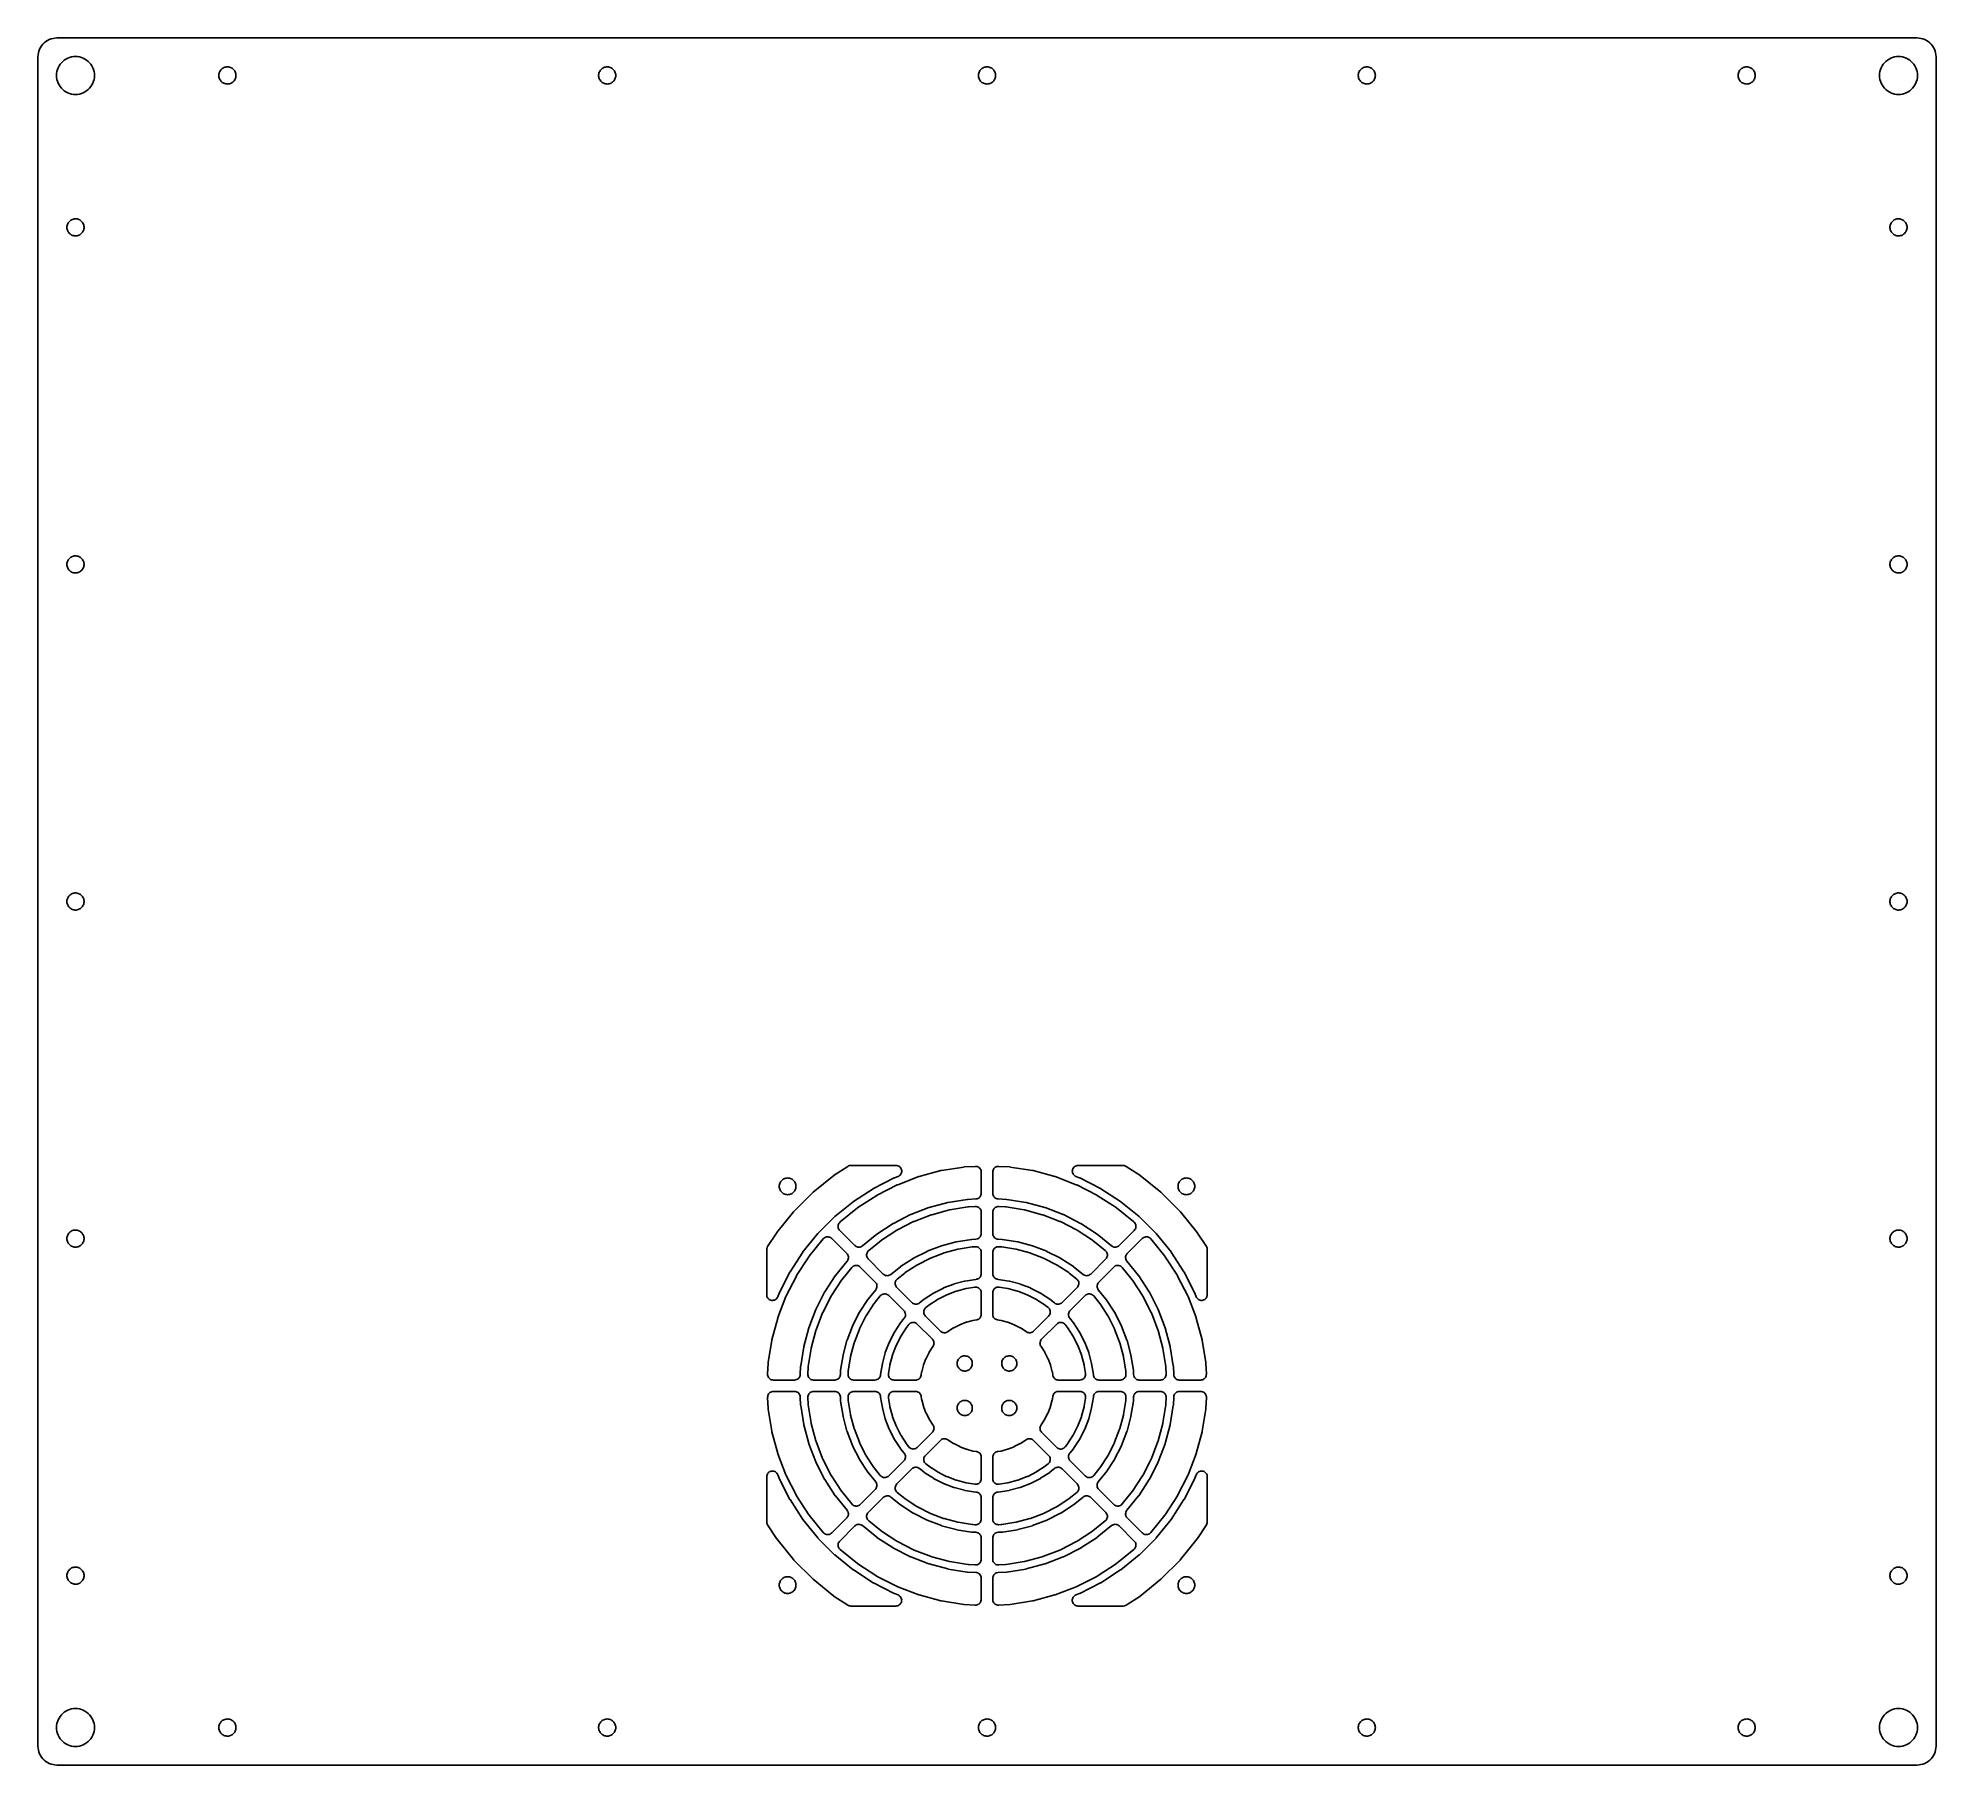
# Model space of a CAD drawing. Header units: metres. Extents: x -250 to 250, y -227 to 227.
import ezdxf

# ---------------------------------------------------------------- set-up
doc = ezdxf.new("R2010")
doc.units = ezdxf.units.M

msp = doc.modelspace()

# ---------------------------------------------------------------- linework, layer by layer
for p, q in [((-248.92, 225.314), (-249.205, 224.875)), ((-248.591, 225.721), (-248.92, 225.314)), ((-248.221, 226.091), (-248.591, 225.721)), ((-247.814, 226.42), (-248.221, 226.091)), ((-247.375, 226.705), (-247.814, 226.42)), ((-246.909, 226.943), (-247.375, 226.705)), ((-246.42, 227.13), (-246.909, 226.943)), ((-245.915, 227.266), (-246.42, 227.13)), ((-245.398, 227.348), (-245.915, 227.266)), ((-244.875, 227.375), (-245.398, 227.348)), ((244.875, 227.375), (-244.875, 227.375)), ((245.398, 227.348), (244.875, 227.375)), ((245.915, 227.266), (245.398, 227.348)), ((246.42, 227.13), (245.915, 227.266)), ((246.909, 226.943), (246.42, 227.13)), ((247.375, 226.705), (246.909, 226.943)), ((247.814, 226.42), (247.375, 226.705)), ((248.221, 226.091), (247.814, 226.42)), ((248.591, 225.721), (248.221, 226.091)), ((248.92, 225.314), (248.591, 225.721)), ((249.205, 224.875), (248.92, 225.314)), ((-249.848, 222.898), (-249.875, 222.375)), ((-249.875, 222.375), (-249.875, -222.375)), ((-249.766, 223.415), (-249.848, 222.898)), ((-249.63, 223.92), (-249.766, 223.415)), ((-249.443, 224.409), (-249.63, 223.92)), ((-249.205, 224.875), (-249.443, 224.409)), ((-244.568, 219.534), (-244.33, 220)), ((-244.33, 220), (-244.045, 220.439)), ((-244.045, 220.439), (-243.716, 220.846)), ((-243.716, 220.846), (-243.346, 221.216)), ((-243.346, 221.216), (-242.939, 221.545)), ((-242.939, 221.545), (-242.5, 221.83)), ((-242.5, 221.83), (-242.034, 222.068)), ((-242.034, 222.068), (-241.545, 222.255)), ((-241.545, 222.255), (-241.04, 222.391)), ((-241.04, 222.391), (-240.523, 222.473)), ((-240.523, 222.473), (-240, 222.5)), ((-240, 222.5), (-239.477, 222.473)), ((-239.477, 222.473), (-238.96, 222.391)), ((-238.96, 222.391), (-238.455, 222.255)), ((-238.455, 222.255), (-237.966, 222.068)), ((-237.966, 222.068), (-237.5, 221.83)), ((-237.5, 221.83), (-237.061, 221.545)), ((-237.061, 221.545), (-236.654, 221.216)), ((-236.654, 221.216), (-236.284, 220.846)), ((-236.284, 220.846), (-235.955, 220.439)), ((-235.955, 220.439), (-235.67, 220)), ((-235.67, 220), (-235.432, 219.534)), ((235.432, 219.534), (235.67, 220)), ((235.67, 220), (235.955, 220.439)), ((235.955, 220.439), (236.284, 220.846)), ((236.284, 220.846), (236.654, 221.216)), ((236.654, 221.216), (237.061, 221.545)), ((237.061, 221.545), (237.5, 221.83)), ((237.5, 221.83), (237.966, 222.068)), ((237.966, 222.068), (238.455, 222.255)), ((238.455, 222.255), (238.96, 222.391)), ((238.96, 222.391), (239.477, 222.473)), ((239.477, 222.473), (240, 222.5)), ((240, 222.5), (240.523, 222.473)), ((240.523, 222.473), (241.04, 222.391)), ((241.04, 222.391), (241.545, 222.255)), ((241.545, 222.255), (242.034, 222.068)), ((242.034, 222.068), (242.5, 221.83)), ((242.5, 221.83), (242.939, 221.545)), ((242.939, 221.545), (243.346, 221.216)), ((243.346, 221.216), (243.716, 220.846)), ((243.716, 220.846), (244.045, 220.439)), ((244.045, 220.439), (244.33, 220)), ((244.33, 220), (244.568, 219.534)), ((249.443, 224.409), (249.205, 224.875)), ((249.63, 223.92), (249.443, 224.409)), ((249.766, 223.415), (249.63, 223.92)), ((249.848, 222.898), (249.766, 223.415)), ((249.875, 222.375), (249.848, 222.898)), ((249.875, -222.375), (249.875, 222.375)), ((-245, 217.5), (-244.973, 218.023)), ((-244.973, 216.977), (-245, 217.5)), ((-244.973, 218.023), (-244.891, 218.54)), ((-244.891, 216.46), (-244.973, 216.977)), ((-244.891, 218.54), (-244.755, 219.045)), ((-244.755, 215.955), (-244.891, 216.46)), ((-244.755, 219.045), (-244.568, 219.534)), ((-244.568, 215.466), (-244.755, 215.955)), ((-244.33, 215), (-244.568, 215.466)), ((-244.045, 214.561), (-244.33, 215)), ((-235.67, 215), (-235.955, 214.561)), ((-235.432, 215.466), (-235.67, 215)), ((-235.432, 219.534), (-235.245, 219.045)), ((-235.245, 215.955), (-235.432, 215.466)), ((-235.245, 219.045), (-235.109, 218.54)), ((-235.109, 216.46), (-235.245, 215.955)), ((-235.109, 218.54), (-235.027, 218.023)), ((-235.027, 216.977), (-235.109, 216.46)), ((-235.027, 218.023), (-235, 217.5)), ((-235, 217.5), (-235.027, 216.977)), ((-202.247, 217.624), (-202.219, 217.87)), ((-202.247, 217.376), (-202.247, 217.624)), ((-202.219, 217.13), (-202.247, 217.376)), ((-202.219, 217.87), (-202.165, 218.112)), ((-202.165, 216.888), (-202.219, 217.13)), ((-202.165, 218.112), (-202.085, 218.347)), ((-202.085, 216.653), (-202.165, 216.888)), ((-202.085, 218.347), (-201.979, 218.571)), ((-201.979, 216.429), (-202.085, 216.653)), ((-201.979, 218.571), (-201.849, 218.782)), ((-201.849, 216.218), (-201.979, 216.429)), ((-201.849, 218.782), (-201.697, 218.978)), ((-201.697, 216.022), (-201.849, 216.218)), ((-201.697, 218.978), (-201.524, 219.155)), ((-201.524, 215.845), (-201.697, 216.022)), ((-201.524, 219.155), (-201.333, 219.313)), ((-201.333, 215.687), (-201.524, 215.845)), ((-201.333, 219.313), (-201.125, 219.449)), ((-201.125, 215.551), (-201.333, 215.687)), ((-201.125, 219.449), (-200.904, 219.56)), ((-200.904, 215.44), (-201.125, 215.551)), ((-200.904, 219.56), (-200.672, 219.647)), ((-200.672, 215.353), (-200.904, 215.44)), ((-200.672, 219.647), (-200.431, 219.708)), ((-200.431, 215.292), (-200.672, 215.353)), ((-200.431, 219.708), (-200.186, 219.742)), ((-200.186, 215.258), (-200.431, 215.292)), ((-200.186, 219.742), (-199.938, 219.749)), ((-199.938, 215.251), (-200.186, 215.258)), ((-199.938, 219.749), (-199.691, 219.729)), ((-199.691, 215.271), (-199.938, 215.251)), ((-199.691, 219.729), (-199.448, 219.681)), ((-199.448, 215.319), (-199.691, 215.271)), ((-199.448, 219.681), (-199.211, 219.607)), ((-199.211, 215.393), (-199.448, 215.319)), ((-199.211, 219.607), (-198.984, 219.508)), ((-198.984, 215.492), (-199.211, 215.393)), ((-198.984, 219.508), (-198.769, 219.384)), ((-198.769, 215.616), (-198.984, 215.492)), ((-198.769, 219.384), (-198.57, 219.237)), ((-198.57, 215.763), (-198.769, 215.616)), ((-198.57, 219.237), (-198.387, 219.069)), ((-198.387, 215.931), (-198.57, 215.763)), ((-198.387, 219.069), (-198.224, 218.882)), ((-198.224, 216.118), (-198.387, 215.931)), ((-198.224, 218.882), (-198.083, 218.678)), ((-198.083, 216.322), (-198.224, 216.118)), ((-198.083, 218.678), (-197.965, 218.46)), ((-197.965, 216.54), (-198.083, 216.322)), ((-197.965, 218.46), (-197.872, 218.231)), ((-197.872, 216.769), (-197.965, 216.54)), ((-197.872, 218.231), (-197.804, 217.992)), ((-197.804, 217.008), (-197.872, 216.769)), ((-197.804, 217.992), (-197.764, 217.748)), ((-197.764, 217.252), (-197.804, 217.008)), ((-197.764, 217.748), (-197.75, 217.5)), ((-197.75, 217.5), (-197.764, 217.252)), ((-102.247, 217.624), (-102.219, 217.87)), ((-102.247, 217.376), (-102.247, 217.624)), ((-102.219, 217.13), (-102.247, 217.376)), ((-102.219, 217.87), (-102.165, 218.112)), ((-102.165, 216.888), (-102.219, 217.13)), ((-102.165, 218.112), (-102.085, 218.347)), ((-102.085, 216.653), (-102.165, 216.888)), ((-102.085, 218.347), (-101.979, 218.571)), ((-101.979, 216.429), (-102.085, 216.653)), ((-101.979, 218.571), (-101.849, 218.782)), ((-101.849, 216.218), (-101.979, 216.429)), ((-101.849, 218.782), (-101.697, 218.978)), ((-101.697, 216.022), (-101.849, 216.218)), ((-101.697, 218.978), (-101.524, 219.155)), ((-101.524, 215.845), (-101.697, 216.022)), ((-101.524, 219.155), (-101.333, 219.313)), ((-101.333, 215.687), (-101.524, 215.845)), ((-101.333, 219.313), (-101.125, 219.449)), ((-101.125, 215.551), (-101.333, 215.687)), ((-101.125, 219.449), (-100.904, 219.56)), ((-100.904, 215.44), (-101.125, 215.551)), ((-100.904, 219.56), (-100.672, 219.647)), ((-100.672, 215.353), (-100.904, 215.44)), ((-100.672, 219.647), (-100.431, 219.708)), ((-100.431, 215.292), (-100.672, 215.353)), ((-100.431, 219.708), (-100.186, 219.742)), ((-100.186, 215.258), (-100.431, 215.292)), ((-100.186, 219.742), (-99.938, 219.749)), ((-99.938, 215.251), (-100.186, 215.258)), ((-99.938, 219.749), (-99.6909, 219.729)), ((-99.6909, 215.271), (-99.938, 215.251)), ((-99.6909, 219.729), (-99.4476, 219.681)), ((-99.4476, 215.319), (-99.6909, 215.271)), ((-99.4476, 219.681), (-99.2111, 219.607)), ((-99.2111, 215.393), (-99.4476, 215.319)), ((-99.2111, 219.607), (-98.984, 219.508)), ((-98.984, 215.492), (-99.2111, 215.393)), ((-98.984, 219.508), (-98.7694, 219.384)), ((-98.7694, 215.616), (-98.984, 215.492)), ((-98.7694, 219.384), (-98.5696, 219.237)), ((-98.5696, 215.763), (-98.7694, 215.616)), ((-98.5696, 219.237), (-98.3872, 219.069)), ((-98.3872, 215.931), (-98.5696, 215.763)), ((-98.3872, 219.069), (-98.2244, 218.882)), ((-98.2244, 216.118), (-98.3872, 215.931)), ((-98.2244, 218.882), (-98.0832, 218.678)), ((-98.0832, 216.322), (-98.2244, 216.118)), ((-98.0832, 218.678), (-97.9652, 218.46)), ((-97.9652, 216.54), (-98.0832, 216.322)), ((-97.9652, 218.46), (-97.8719, 218.231)), ((-97.8719, 216.769), (-97.9652, 216.54)), ((-97.8719, 218.231), (-97.8045, 217.992)), ((-97.8045, 217.008), (-97.8719, 216.769)), ((-97.8045, 217.992), (-97.7637, 217.748)), ((-97.7637, 217.252), (-97.8045, 217.008)), ((-97.7637, 217.748), (-97.75, 217.5)), ((-97.75, 217.5), (-97.7637, 217.252)), ((-2.24658, 217.624), (-2.2193, 217.87)), ((-2.24658, 217.376), (-2.24658, 217.624)), ((-2.2193, 217.13), (-2.24658, 217.376)), ((-2.2193, 217.87), (-2.1651, 218.112)), ((-2.1651, 216.888), (-2.2193, 217.13)), ((-2.1651, 218.112), (-2.08461, 218.347)), ((-2.08461, 216.653), (-2.1651, 216.888)), ((-2.08461, 218.347), (-1.97881, 218.571)), ((-1.97881, 216.429), (-2.08461, 216.653)), ((-1.97881, 218.571), (-1.849, 218.782)), ((-1.849, 216.218), (-1.97881, 216.429)), ((-1.849, 218.782), (-1.69673, 218.978)), ((-1.69673, 216.022), (-1.849, 216.218)), ((-1.69673, 218.978), (-1.52388, 219.155)), ((-1.52388, 215.845), (-1.69673, 216.022)), ((-1.52388, 219.155), (-1.33252, 219.313)), ((-1.33252, 215.687), (-1.52388, 215.845)), ((-1.33252, 219.313), (-1.125, 219.449)), ((-1.125, 215.551), (-1.33252, 215.687)), ((-1.125, 219.449), (-0.90381, 219.56)), ((-0.90381, 215.44), (-1.125, 215.551)), ((-0.90381, 219.56), (-0.67165, 219.647)), ((-0.67165, 215.353), (-0.90381, 215.44)), ((-0.67165, 219.647), (-0.43134, 219.708)), ((-0.43134, 215.292), (-0.67165, 215.353)), ((-0.43134, 219.708), (-0.18579, 219.742)), ((-0.18579, 215.258), (-0.43134, 215.292)), ((-0.18579, 219.742), (0.062, 219.749)), ((0.062, 215.251), (-0.18579, 215.258)), ((0.062, 219.749), (0.30904, 219.729)), ((0.30904, 215.271), (0.062, 215.251)), ((0.30904, 219.729), (0.55234, 219.681)), ((0.55234, 215.319), (0.30904, 215.271)), ((0.55234, 219.681), (0.78892, 219.607)), ((0.78892, 215.393), (0.55234, 215.319)), ((0.78892, 219.607), (1.01595, 219.508)), ((1.01595, 215.492), (0.78892, 215.393)), ((1.01595, 219.508), (1.23062, 219.384)), ((1.23062, 215.616), (1.01595, 215.492)), ((1.23062, 219.384), (1.43037, 219.237)), ((1.43037, 215.763), (1.23062, 215.616)), ((1.43037, 219.237), (1.61275, 219.069)), ((1.61275, 215.931), (1.43037, 215.763)), ((1.61275, 219.069), (1.77556, 218.882)), ((1.77556, 216.118), (1.61275, 215.931)), ((1.77556, 218.882), (1.91681, 218.678)), ((1.91681, 216.322), (1.77556, 216.118)), ((1.91681, 218.678), (2.03479, 218.46)), ((2.03479, 216.54), (1.91681, 216.322)), ((2.03479, 218.46), (2.12808, 218.231)), ((2.12808, 216.769), (2.03479, 216.54)), ((2.12808, 218.231), (2.19554, 217.992)), ((2.19554, 217.008), (2.12808, 216.769)), ((2.19554, 217.992), (2.23634, 217.748)), ((2.23634, 217.252), (2.19554, 217.008)), ((2.23634, 217.748), (2.25, 217.5)), ((2.25, 217.5), (2.23634, 217.252)), ((97.7534, 217.624), (97.7807, 217.87)), ((97.7534, 217.376), (97.7534, 217.624)), ((97.7807, 217.13), (97.7534, 217.376)), ((97.7807, 217.87), (97.8349, 218.112)), ((97.8349, 216.888), (97.7807, 217.13)), ((97.8349, 218.112), (97.9154, 218.347)), ((97.9154, 216.653), (97.8349, 216.888)), ((97.9154, 218.347), (98.0212, 218.571)), ((98.0212, 216.429), (97.9154, 216.653)), ((98.0212, 218.571), (98.151, 218.782)), ((98.151, 216.218), (98.0212, 216.429)), ((98.151, 218.782), (98.3033, 218.978)), ((98.3033, 216.022), (98.151, 216.218)), ((98.3033, 218.978), (98.4761, 219.155)), ((98.4761, 215.845), (98.3033, 216.022)), ((98.4761, 219.155), (98.6675, 219.313)), ((98.6675, 215.687), (98.4761, 215.845)), ((98.6675, 219.313), (98.875, 219.449)), ((98.875, 215.551), (98.6675, 215.687)), ((98.875, 219.449), (99.0962, 219.56)), ((99.0962, 215.44), (98.875, 215.551)), ((99.0962, 219.56), (99.3283, 219.647)), ((99.3283, 215.353), (99.0962, 215.44)), ((99.3283, 219.647), (99.5686, 219.708)), ((99.5686, 215.292), (99.3283, 215.353)), ((99.5686, 219.708), (99.8142, 219.742)), ((99.8142, 215.258), (99.5686, 215.292)), ((99.8142, 219.742), (100.062, 219.749)), ((100.062, 215.251), (99.8142, 215.258)), ((100.062, 219.749), (100.309, 219.729)), ((100.309, 215.271), (100.062, 215.251)), ((100.309, 219.729), (100.552, 219.681)), ((100.552, 215.319), (100.309, 215.271)), ((100.552, 219.681), (100.789, 219.607)), ((100.789, 215.393), (100.552, 215.319)), ((100.789, 219.607), (101.016, 219.508)), ((101.016, 215.492), (100.789, 215.393)), ((101.016, 219.508), (101.231, 219.384)), ((101.231, 215.616), (101.016, 215.492)), ((101.231, 219.384), (101.43, 219.237)), ((101.43, 215.763), (101.231, 215.616)), ((101.43, 219.237), (101.613, 219.069)), ((101.613, 215.931), (101.43, 215.763)), ((101.613, 219.069), (101.776, 218.882)), ((101.776, 216.118), (101.613, 215.931)), ((101.776, 218.882), (101.917, 218.678)), ((101.917, 216.322), (101.776, 216.118)), ((101.917, 218.678), (102.035, 218.46)), ((102.035, 216.54), (101.917, 216.322)), ((102.035, 218.46), (102.128, 218.231)), ((102.128, 216.769), (102.035, 216.54)), ((102.128, 218.231), (102.196, 217.992)), ((102.196, 217.008), (102.128, 216.769)), ((102.196, 217.992), (102.236, 217.748)), ((102.236, 217.252), (102.196, 217.008)), ((102.236, 217.748), (102.25, 217.5)), ((102.25, 217.5), (102.236, 217.252)), ((197.753, 217.624), (197.781, 217.87)), ((197.753, 217.376), (197.753, 217.624)), ((197.781, 217.13), (197.753, 217.376)), ((197.781, 217.87), (197.835, 218.112)), ((197.835, 216.888), (197.781, 217.13)), ((197.835, 218.112), (197.915, 218.347)), ((197.915, 216.653), (197.835, 216.888)), ((197.915, 218.347), (198.021, 218.571)), ((198.021, 216.429), (197.915, 216.653)), ((198.021, 218.571), (198.151, 218.782)), ((198.151, 216.218), (198.021, 216.429)), ((198.151, 218.782), (198.303, 218.978)), ((198.303, 216.022), (198.151, 216.218)), ((198.303, 218.978), (198.476, 219.155)), ((198.476, 215.845), (198.303, 216.022)), ((198.476, 219.155), (198.667, 219.313)), ((198.667, 215.687), (198.476, 215.845)), ((198.667, 219.313), (198.875, 219.449)), ((198.875, 215.551), (198.667, 215.687)), ((198.875, 219.449), (199.096, 219.56)), ((199.096, 215.44), (198.875, 215.551)), ((199.096, 219.56), (199.328, 219.647)), ((199.328, 215.353), (199.096, 215.44)), ((199.328, 219.647), (199.569, 219.708)), ((199.569, 215.292), (199.328, 215.353)), ((199.569, 219.708), (199.814, 219.742)), ((199.814, 215.258), (199.569, 215.292)), ((199.814, 219.742), (200.062, 219.749)), ((200.062, 215.251), (199.814, 215.258)), ((200.062, 219.749), (200.309, 219.729)), ((200.309, 215.271), (200.062, 215.251)), ((200.309, 219.729), (200.552, 219.681)), ((200.552, 215.319), (200.309, 215.271)), ((200.552, 219.681), (200.789, 219.607)), ((200.789, 215.393), (200.552, 215.319)), ((200.789, 219.607), (201.016, 219.508)), ((201.016, 215.492), (200.789, 215.393)), ((201.016, 219.508), (201.231, 219.384)), ((201.231, 215.616), (201.016, 215.492)), ((201.231, 219.384), (201.43, 219.237)), ((201.43, 215.763), (201.231, 215.616)), ((201.43, 219.237), (201.613, 219.069)), ((201.613, 215.931), (201.43, 215.763)), ((201.613, 219.069), (201.776, 218.882)), ((201.776, 216.118), (201.613, 215.931)), ((201.776, 218.882), (201.917, 218.678)), ((201.917, 216.322), (201.776, 216.118)), ((201.917, 218.678), (202.035, 218.46)), ((202.035, 216.54), (201.917, 216.322)), ((202.035, 218.46), (202.128, 218.231)), ((202.128, 216.769), (202.035, 216.54)), ((202.128, 218.231), (202.196, 217.992)), ((202.196, 217.008), (202.128, 216.769)), ((202.196, 217.992), (202.236, 217.748)), ((202.236, 217.252), (202.196, 217.008)), ((202.236, 217.748), (202.25, 217.5)), ((202.25, 217.5), (202.236, 217.252)), ((235, 217.5), (235.027, 218.023)), ((235.027, 216.977), (235, 217.5)), ((235.027, 218.023), (235.109, 218.54)), ((235.109, 216.46), (235.027, 216.977)), ((235.109, 218.54), (235.245, 219.045)), ((235.245, 215.955), (235.109, 216.46)), ((235.245, 219.045), (235.432, 219.534)), ((235.432, 215.466), (235.245, 215.955)), ((235.67, 215), (235.432, 215.466)), ((235.955, 214.561), (235.67, 215)), ((244.33, 215), (244.045, 214.561)), ((244.568, 215.466), (244.33, 215)), ((244.568, 219.534), (244.755, 219.045)), ((244.755, 215.955), (244.568, 215.466)), ((244.755, 219.045), (244.891, 218.54)), ((244.891, 216.46), (244.755, 215.955)), ((244.891, 218.54), (244.973, 218.023)), ((244.973, 216.977), (244.891, 216.46)), ((244.973, 218.023), (245, 217.5)), ((245, 217.5), (244.973, 216.977)), ((-243.716, 214.154), (-244.045, 214.561)), ((-243.346, 213.784), (-243.716, 214.154)), ((-242.939, 213.455), (-243.346, 213.784)), ((-242.5, 213.17), (-242.939, 213.455)), ((-242.034, 212.932), (-242.5, 213.17)), ((-241.545, 212.745), (-242.034, 212.932)), ((-241.04, 212.609), (-241.545, 212.745)), ((-240.523, 212.527), (-241.04, 212.609)), ((-240, 212.5), (-240.523, 212.527)), ((-239.477, 212.527), (-240, 212.5)), ((-238.96, 212.609), (-239.477, 212.527)), ((-238.455, 212.745), (-238.96, 212.609)), ((-237.966, 212.932), (-238.455, 212.745)), ((-237.5, 213.17), (-237.966, 212.932)), ((-237.061, 213.455), (-237.5, 213.17)), ((-236.654, 213.784), (-237.061, 213.455)), ((-236.284, 214.154), (-236.654, 213.784)), ((-235.955, 214.561), (-236.284, 214.154)), ((236.284, 214.154), (235.955, 214.561)), ((236.654, 213.784), (236.284, 214.154)), ((237.061, 213.455), (236.654, 213.784)), ((237.5, 213.17), (237.061, 213.455)), ((237.966, 212.932), (237.5, 213.17)), ((238.455, 212.745), (237.966, 212.932)), ((238.96, 212.609), (238.455, 212.745)), ((239.477, 212.527), (238.96, 212.609)), ((240, 212.5), (239.477, 212.527)), ((240.523, 212.527), (240, 212.5)), ((241.04, 212.609), (240.523, 212.527)), ((241.545, 212.745), (241.04, 212.609)), ((242.034, 212.932), (241.545, 212.745)), ((242.5, 213.17), (242.034, 212.932)), ((242.939, 213.455), (242.5, 213.17)), ((243.346, 213.784), (242.939, 213.455)), ((243.716, 214.154), (243.346, 213.784)), ((244.045, 214.561), (243.716, 214.154)), ((-242.25, 177.5), (-242.236, 177.748)), ((-242.236, 177.252), (-242.25, 177.5)), ((-242.236, 177.748), (-242.196, 177.992)), ((-242.196, 177.008), (-242.236, 177.252)), ((-242.196, 177.992), (-242.128, 178.231)), ((-242.128, 176.769), (-242.196, 177.008)), ((-242.128, 178.231), (-242.035, 178.46)), ((-242.035, 176.54), (-242.128, 176.769)), ((-242.035, 178.46), (-241.917, 178.678)), ((-241.917, 176.322), (-242.035, 176.54)), ((-241.917, 178.678), (-241.776, 178.882)), ((-241.776, 176.118), (-241.917, 176.322)), ((-241.776, 178.882), (-241.613, 179.069)), ((-241.613, 175.931), (-241.776, 176.118)), ((-241.613, 179.069), (-241.43, 179.237)), ((-241.43, 175.763), (-241.613, 175.931)), ((-241.43, 179.237), (-241.231, 179.384)), ((-241.231, 175.616), (-241.43, 175.763)), ((-241.231, 179.384), (-241.016, 179.508)), ((-241.016, 175.492), (-241.231, 175.616)), ((-241.016, 179.508), (-240.789, 179.607)), ((-240.789, 175.393), (-241.016, 175.492)), ((-240.789, 179.607), (-240.552, 179.681)), ((-240.552, 175.319), (-240.789, 175.393)), ((-240.552, 179.681), (-240.309, 179.729)), ((-240.309, 175.271), (-240.552, 175.319)), ((-240.309, 179.729), (-240.062, 179.749)), ((-240.062, 175.251), (-240.309, 175.271)), ((-240.062, 179.749), (-239.814, 179.742)), ((-239.814, 175.258), (-240.062, 175.251)), ((-239.814, 179.742), (-239.569, 179.708)), ((-239.569, 175.292), (-239.814, 175.258)), ((-239.569, 179.708), (-239.328, 179.647)), ((-239.328, 175.353), (-239.569, 175.292)), ((-239.328, 179.647), (-239.096, 179.56)), ((-239.096, 175.44), (-239.328, 175.353)), ((-239.096, 179.56), (-238.875, 179.449)), ((-238.875, 175.551), (-239.096, 175.44)), ((-238.875, 179.449), (-238.667, 179.313)), ((-238.667, 175.687), (-238.875, 175.551)), ((-238.667, 179.313), (-238.476, 179.155)), ((-238.476, 175.845), (-238.667, 175.687)), ((-238.476, 179.155), (-238.303, 178.978)), ((-238.303, 176.022), (-238.476, 175.845)), ((-238.303, 178.978), (-238.151, 178.782)), ((-238.151, 176.218), (-238.303, 176.022)), ((-238.151, 178.782), (-238.021, 178.571)), ((-238.021, 176.429), (-238.151, 176.218)), ((-238.021, 178.571), (-237.915, 178.347)), ((-237.915, 176.653), (-238.021, 176.429)), ((-237.915, 178.347), (-237.835, 178.112)), ((-237.835, 176.888), (-237.915, 176.653)), ((-237.835, 178.112), (-237.781, 177.87)), ((-237.781, 177.13), (-237.835, 176.888)), ((-237.781, 177.87), (-237.753, 177.624)), ((-237.753, 177.376), (-237.781, 177.13)), ((-237.753, 177.624), (-237.753, 177.376)), ((237.753, 177.624), (237.781, 177.87)), ((237.753, 177.376), (237.753, 177.624)), ((237.781, 177.13), (237.753, 177.376)), ((237.781, 177.87), (237.835, 178.112)), ((237.835, 176.888), (237.781, 177.13)), ((237.835, 178.112), (237.915, 178.347)), ((237.915, 176.653), (237.835, 176.888)), ((237.915, 178.347), (238.021, 178.571)), ((238.021, 176.429), (237.915, 176.653)), ((238.021, 178.571), (238.151, 178.782)), ((238.151, 176.218), (238.021, 176.429)), ((238.151, 178.782), (238.303, 178.978)), ((238.303, 176.022), (238.151, 176.218)), ((238.303, 178.978), (238.476, 179.155)), ((238.476, 175.845), (238.303, 176.022)), ((238.476, 179.155), (238.667, 179.313)), ((238.667, 175.687), (238.476, 175.845)), ((238.667, 179.313), (238.875, 179.449)), ((238.875, 175.551), (238.667, 175.687)), ((238.875, 179.449), (239.096, 179.56)), ((239.096, 175.44), (238.875, 175.551)), ((239.096, 179.56), (239.328, 179.647)), ((239.328, 175.353), (239.096, 175.44)), ((239.328, 179.647), (239.569, 179.708)), ((239.569, 175.292), (239.328, 175.353)), ((239.569, 179.708), (239.814, 179.742)), ((239.814, 175.258), (239.569, 175.292)), ((239.814, 179.742), (240.062, 179.749)), ((240.062, 175.251), (239.814, 175.258)), ((240.062, 179.749), (240.309, 179.729)), ((240.309, 175.271), (240.062, 175.251)), ((240.309, 179.729), (240.552, 179.681)), ((240.552, 175.319), (240.309, 175.271)), ((240.552, 179.681), (240.789, 179.607)), ((240.789, 175.393), (240.552, 175.319)), ((240.789, 179.607), (241.016, 179.508)), ((241.016, 175.492), (240.789, 175.393)), ((241.016, 179.508), (241.231, 179.384)), ((241.231, 175.616), (241.016, 175.492)), ((241.231, 179.384), (241.43, 179.237)), ((241.43, 175.763), (241.231, 175.616)), ((241.43, 179.237), (241.613, 179.069)), ((241.613, 175.931), (241.43, 175.763)), ((241.613, 179.069), (241.776, 178.882)), ((241.776, 176.118), (241.613, 175.931)), ((241.776, 178.882), (241.917, 178.678)), ((241.917, 176.322), (241.776, 176.118)), ((241.917, 178.678), (242.035, 178.46)), ((242.035, 176.54), (241.917, 176.322)), ((242.035, 178.46), (242.128, 178.231)), ((242.128, 176.769), (242.035, 176.54)), ((242.128, 178.231), (242.196, 177.992)), ((242.196, 177.008), (242.128, 176.769)), ((242.196, 177.992), (242.236, 177.748)), ((242.236, 177.252), (242.196, 177.008)), ((242.236, 177.748), (242.25, 177.5)), ((242.25, 177.5), (242.236, 177.252)), ((-241.917, 89.9283), (-241.776, 90.132)), ((-241.776, 90.132), (-241.613, 90.3189)), ((-241.613, 90.3189), (-241.43, 90.4868)), ((-241.43, 90.4868), (-241.231, 90.6336)), ((-241.231, 90.6336), (-241.016, 90.7576)), ((-241.016, 90.7576), (-240.789, 90.8571)), ((-240.789, 90.8571), (-240.552, 90.9312)), ((-240.552, 90.9312), (-240.309, 90.9787)), ((-240.309, 90.9787), (-240.062, 90.9991)), ((-240.062, 90.9991), (-239.814, 90.9923)), ((-239.814, 90.9923), (-239.569, 90.9583)), ((-239.569, 90.9583), (-239.328, 90.8974)), ((-239.328, 90.8974), (-239.096, 90.8105)), ((-239.096, 90.8105), (-238.875, 90.6985)), ((-238.875, 90.6985), (-238.667, 90.563)), ((-238.667, 90.563), (-238.476, 90.4054)), ((-238.476, 90.4054), (-238.303, 90.2277)), ((-238.303, 90.2277), (-238.151, 90.0321)), ((-238.151, 90.0321), (-238.021, 89.8209)), ((238.021, 89.8209), (238.151, 90.0321)), ((238.151, 90.0321), (238.303, 90.2277)), ((238.303, 90.2277), (238.476, 90.4054)), ((238.476, 90.4054), (238.667, 90.563)), ((238.667, 90.563), (238.875, 90.6985)), ((238.875, 90.6985), (239.096, 90.8105)), ((239.096, 90.8105), (239.328, 90.8974)), ((239.328, 90.8974), (239.569, 90.9583)), ((239.569, 90.9583), (239.814, 90.9923)), ((239.814, 90.9923), (240.062, 90.9991)), ((240.062, 90.9991), (240.309, 90.9787)), ((240.309, 90.9787), (240.552, 90.9312)), ((240.552, 90.9312), (240.789, 90.8571)), ((240.789, 90.8571), (241.016, 90.7576)), ((241.016, 90.7576), (241.231, 90.6336)), ((241.231, 90.6336), (241.43, 90.4868)), ((241.43, 90.4868), (241.613, 90.3189)), ((241.613, 90.3189), (241.776, 90.132)), ((241.776, 90.132), (241.917, 89.9283)), ((-242.25, 88.75), (-242.236, 88.9975)), ((-242.236, 88.5025), (-242.25, 88.75)), ((-242.236, 88.9975), (-242.196, 89.242)), ((-242.196, 88.258), (-242.236, 88.5025)), ((-242.196, 89.242), (-242.128, 89.4806)), ((-242.128, 88.0194), (-242.196, 88.258)), ((-242.128, 89.4806), (-242.035, 89.7102)), ((-242.035, 87.7897), (-242.128, 88.0194)), ((-242.035, 89.7102), (-241.917, 89.9283)), ((-241.917, 87.5717), (-242.035, 87.7897)), ((-241.776, 87.368), (-241.917, 87.5717)), ((-241.613, 87.1811), (-241.776, 87.368)), ((-241.43, 87.0132), (-241.613, 87.1811)), ((-241.231, 86.8664), (-241.43, 87.0132)), ((-241.016, 86.7424), (-241.231, 86.8664)), ((-240.789, 86.6429), (-241.016, 86.7424)), ((-240.552, 86.5688), (-240.789, 86.6429)), ((-240.309, 86.5213), (-240.552, 86.5688)), ((-240.062, 86.5009), (-240.309, 86.5213)), ((-239.814, 86.5077), (-240.062, 86.5009)), ((-239.569, 86.5417), (-239.814, 86.5077)), ((-239.328, 86.6026), (-239.569, 86.5417)), ((-239.096, 86.6895), (-239.328, 86.6026)), ((-238.875, 86.8014), (-239.096, 86.6895)), ((-238.667, 86.937), (-238.875, 86.8014)), ((-238.476, 87.0946), (-238.667, 86.937)), ((-238.303, 87.2723), (-238.476, 87.0946)), ((-238.151, 87.4679), (-238.303, 87.2723)), ((-238.021, 87.6791), (-238.151, 87.4679)), ((-238.021, 89.8209), (-237.915, 89.5967)), ((-237.915, 87.9033), (-238.021, 87.6791)), ((-237.915, 89.5967), (-237.835, 89.3622)), ((-237.835, 88.1378), (-237.915, 87.9033)), ((-237.835, 89.3622), (-237.781, 89.1203)), ((-237.781, 88.3797), (-237.835, 88.1378)), ((-237.781, 89.1203), (-237.753, 88.8739)), ((-237.753, 88.6261), (-237.781, 88.3797)), ((-237.753, 88.8739), (-237.753, 88.6261)), ((237.753, 88.8739), (237.781, 89.1203)), ((237.753, 88.6261), (237.753, 88.8739)), ((237.781, 88.3797), (237.753, 88.6261)), ((237.781, 89.1203), (237.835, 89.3622)), ((237.835, 88.1378), (237.781, 88.3797)), ((237.835, 89.3622), (237.915, 89.5967)), ((237.915, 87.9033), (237.835, 88.1378)), ((237.915, 89.5967), (238.021, 89.8209)), ((238.021, 87.6791), (237.915, 87.9033)), ((238.151, 87.4679), (238.021, 87.6791)), ((238.303, 87.2723), (238.151, 87.4679)), ((238.476, 87.0946), (238.303, 87.2723)), ((238.667, 86.937), (238.476, 87.0946)), ((238.875, 86.8014), (238.667, 86.937)), ((239.096, 86.6895), (238.875, 86.8014)), ((239.328, 86.6026), (239.096, 86.6895)), ((239.569, 86.5417), (239.328, 86.6026)), ((239.814, 86.5077), (239.569, 86.5417)), ((240.062, 86.5009), (239.814, 86.5077)), ((240.309, 86.5213), (240.062, 86.5009)), ((240.552, 86.5688), (240.309, 86.5213)), ((240.789, 86.6429), (240.552, 86.5688)), ((241.016, 86.7424), (240.789, 86.6429)), ((241.231, 86.8664), (241.016, 86.7424)), ((241.43, 87.0132), (241.231, 86.8664)), ((241.613, 87.1811), (241.43, 87.0132)), ((241.776, 87.368), (241.613, 87.1811)), ((241.917, 87.5717), (241.776, 87.368)), ((241.917, 89.9283), (242.035, 89.7102)), ((242.035, 87.7897), (241.917, 87.5717)), ((242.035, 89.7102), (242.128, 89.4806)), ((242.128, 88.0194), (242.035, 87.7897)), ((242.128, 89.4806), (242.196, 89.242)), ((242.196, 88.258), (242.128, 88.0194)), ((242.196, 89.242), (242.236, 88.9975)), ((242.236, 88.5025), (242.196, 88.258)), ((242.236, 88.9975), (242.25, 88.75)), ((242.25, 88.75), (242.236, 88.5025)), ((-242.25, 0), (-242.236, 0.24751)), ((-242.236, -0.24751), (-242.25, 0)), ((-242.236, 0.24751), (-242.196, 0.49202)), ((-242.196, 0.49202), (-242.128, 0.73056)), ((-242.128, 0.73056), (-242.035, 0.96024)), ((-242.035, 0.96024), (-241.917, 1.17825)), ((-241.917, 1.17825), (-241.776, 1.38197)), ((-241.776, 1.38197), (-241.613, 1.56891)), ((-241.613, 1.56891), (-241.43, 1.7368)), ((-241.43, 1.7368), (-241.231, 1.88362)), ((-241.231, 1.88362), (-241.016, 2.00757)), ((-241.016, 2.00757), (-240.789, 2.10715)), ((-240.789, 2.10715), (-240.552, 2.18114)), ((-240.552, 2.18114), (-240.309, 2.22867)), ((-240.309, 2.22867), (-240.062, 2.24915)), ((-240.062, 2.24915), (-239.814, 2.24231)), ((-239.814, 2.24231), (-239.569, 2.20825)), ((-239.569, 2.20825), (-239.328, 2.1474)), ((-239.328, 2.1474), (-239.096, 2.06049)), ((-239.096, 2.06049), (-238.875, 1.94855)), ((-238.875, 1.94855), (-238.667, 1.81296)), ((-238.667, 1.81296), (-238.476, 1.65536)), ((-238.476, 1.65536), (-238.303, 1.47769)), ((-238.303, 1.47769), (-238.151, 1.28206)), ((-238.151, 1.28206), (-238.021, 1.07088)), ((-238.021, 1.07088), (-237.915, 0.84669)), ((-237.915, 0.84669), (-237.835, 0.61223)), ((-237.835, 0.61223), (-237.781, 0.37033)), ((-237.781, 0.37033), (-237.753, 0.12395)), ((-237.753, 0.12395), (-237.753, -0.12395)), ((237.753, 0.12395), (237.781, 0.37033)), ((237.753, -0.12395), (237.753, 0.12395)), ((237.781, 0.37033), (237.835, 0.61223)), ((237.835, 0.61223), (237.915, 0.84669)), ((237.915, 0.84669), (238.021, 1.07088)), ((238.021, 1.07088), (238.151, 1.28206)), ((238.151, 1.28206), (238.303, 1.47769)), ((238.303, 1.47769), (238.476, 1.65536)), ((238.476, 1.65536), (238.667, 1.81296)), ((238.667, 1.81296), (238.875, 1.94855)), ((238.875, 1.94855), (239.096, 2.06049)), ((239.096, 2.06049), (239.328, 2.1474)), ((239.328, 2.1474), (239.569, 2.20825)), ((239.569, 2.20825), (239.814, 2.24231)), ((239.814, 2.24231), (240.062, 2.24915)), ((240.062, 2.24915), (240.309, 2.22867)), ((240.309, 2.22867), (240.552, 2.18114)), ((240.552, 2.18114), (240.789, 2.10715)), ((240.789, 2.10715), (241.016, 2.00757)), ((241.016, 2.00757), (241.231, 1.88362)), ((241.231, 1.88362), (241.43, 1.7368)), ((241.43, 1.7368), (241.613, 1.56891)), ((241.613, 1.56891), (241.776, 1.38197)), ((241.776, 1.38197), (241.917, 1.17825)), ((241.917, 1.17825), (242.035, 0.96024)), ((242.035, 0.96024), (242.128, 0.73056)), ((242.128, 0.73056), (242.196, 0.49202)), ((242.196, 0.49202), (242.236, 0.24751)), ((242.236, 0.24751), (242.25, 0)), ((242.25, 0), (242.236, -0.24751)), ((-242.196, -0.49202), (-242.236, -0.24751)), ((-242.128, -0.73056), (-242.196, -0.49202)), ((-242.035, -0.96024), (-242.128, -0.73056)), ((-241.917, -1.17825), (-242.035, -0.96024)), ((-241.776, -1.38197), (-241.917, -1.17825)), ((-241.613, -1.56891), (-241.776, -1.38197)), ((-241.43, -1.7368), (-241.613, -1.56891)), ((-241.231, -1.88362), (-241.43, -1.7368)), ((-241.016, -2.00757), (-241.231, -1.88362)), ((-240.789, -2.10715), (-241.016, -2.00757)), ((-240.552, -2.18114), (-240.789, -2.10715)), ((-240.309, -2.22867), (-240.552, -2.18114)), ((-240.062, -2.24915), (-240.309, -2.22867)), ((-239.814, -2.24231), (-240.062, -2.24915)), ((-239.569, -2.20825), (-239.814, -2.24231)), ((-239.328, -2.1474), (-239.569, -2.20825)), ((-239.096, -2.06049), (-239.328, -2.1474)), ((-238.875, -1.94855), (-239.096, -2.06049)), ((-238.667, -1.81296), (-238.875, -1.94855)), ((-238.476, -1.65536), (-238.667, -1.81296)), ((-238.303, -1.47769), (-238.476, -1.65536)), ((-238.151, -1.28206), (-238.303, -1.47769)), ((-238.021, -1.07088), (-238.151, -1.28206)), ((-237.915, -0.84669), (-238.021, -1.07088)), ((-237.835, -0.61223), (-237.915, -0.84669)), ((-237.781, -0.37033), (-237.835, -0.61223)), ((-237.753, -0.12395), (-237.781, -0.37033)), ((237.781, -0.37033), (237.753, -0.12395)), ((237.835, -0.61223), (237.781, -0.37033)), ((237.915, -0.84669), (237.835, -0.61223)), ((238.021, -1.07088), (237.915, -0.84669)), ((238.151, -1.28206), (238.021, -1.07088)), ((238.303, -1.47769), (238.151, -1.28206)), ((238.476, -1.65536), (238.303, -1.47769)), ((238.667, -1.81296), (238.476, -1.65536)), ((238.875, -1.94855), (238.667, -1.81296)), ((239.096, -2.06049), (238.875, -1.94855)), ((239.328, -2.1474), (239.096, -2.06049)), ((239.569, -2.20825), (239.328, -2.1474)), ((239.814, -2.24231), (239.569, -2.20825)), ((240.062, -2.24915), (239.814, -2.24231)), ((240.309, -2.22867), (240.062, -2.24915)), ((240.552, -2.18114), (240.309, -2.22867)), ((240.789, -2.10715), (240.552, -2.18114)), ((241.016, -2.00757), (240.789, -2.10715)), ((241.231, -1.88362), (241.016, -2.00757)), ((241.43, -1.7368), (241.231, -1.88362)), ((241.613, -1.56891), (241.43, -1.7368)), ((241.776, -1.38197), (241.613, -1.56891)), ((241.917, -1.17825), (241.776, -1.38197)), ((242.035, -0.96024), (241.917, -1.17825)), ((242.128, -0.73056), (242.035, -0.96024)), ((242.196, -0.49202), (242.128, -0.73056)), ((242.236, -0.24751), (242.196, -0.49202)), ((-40.1973, -72.0395), (-36.6595, -69.742)), ((-36.6595, -69.742), (-36.4413, -69.6247)), ((-36.4413, -69.6247), (-36.2067, -69.5449)), ((-36.2067, -69.5449), (-35.8425, -69.5)), ((-35.8425, -69.5), (-23.9621, -69.5)), ((-23.9621, -69.5), (-23.7152, -69.5205)), ((-23.7152, -69.5205), (-23.4751, -69.5813)), ((-23.4751, -69.5813), (-23.2482, -69.6808)), ((-23.2482, -69.6808), (-23.0408, -69.8163)), ((-23.0408, -69.8163), (-22.8585, -69.9841)), ((-11.964, -70.8367), (-6.1315, -69.9129)), ((-6.1315, -69.9129), (-5.97536, -69.8965)), ((-5.97536, -69.8965), (-3.07851, -69.7447)), ((-3.07851, -69.7447), (-2.83087, -69.7522)), ((-2.83087, -69.7522), (-2.58786, -69.8004)), ((-2.58786, -69.8004), (-2.35609, -69.8879)), ((-2.35609, -69.8879), (-2.14189, -70.0123)), ((2.17958, -69.9869), (2.39746, -69.869)), ((2.39746, -69.869), (2.63177, -69.7885)), ((2.63177, -69.7885), (2.87613, -69.7478)), ((2.87613, -69.7478), (3.07851, -69.7447)), ((3.07851, -69.7447), (5.97536, -69.8965)), ((5.97536, -69.8965), (6.1315, -69.9129)), ((6.1315, -69.9129), (11.964, -70.8367)), ((22.7366, -70.1351), (22.8956, -69.9452)), ((22.8956, -69.9452), (23.0838, -69.784)), ((23.0838, -69.784), (23.2959, -69.6561)), ((23.2959, -69.6561), (23.5262, -69.5647)), ((23.5262, -69.5647), (23.7684, -69.5126)), ((23.7684, -69.5126), (23.9621, -69.5)), ((23.9621, -69.5), (35.8425, -69.5)), ((35.8425, -69.5), (36.0894, -69.5205)), ((36.0894, -69.5205), (36.3296, -69.5813)), ((36.3296, -69.5813), (36.6595, -69.742)), ((36.6595, -69.742), (40.1973, -72.0395)), ((-54.7035, -75), (-54.6896, -74.7533)), ((-54.6896, -74.7533), (-54.6482, -74.5097)), ((-54.6482, -74.5097), (-54.5798, -74.2722)), ((-54.5798, -74.2722), (-54.4852, -74.044)), ((-54.4852, -74.044), (-54.3657, -73.8277)), ((-54.3657, -73.8277), (-54.2227, -73.6262)), ((-54.2227, -73.6262), (-54.0581, -73.4419)), ((-54.0581, -73.4419), (-53.8738, -73.2773)), ((-53.8738, -73.2773), (-53.6723, -73.1343)), ((-53.6723, -73.1343), (-53.456, -73.0148)), ((-53.456, -73.0148), (-53.2278, -72.9202)), ((-53.2278, -72.9202), (-52.9903, -72.8518)), ((-52.9903, -72.8518), (-52.7467, -72.8104)), ((-52.7467, -72.8104), (-52.5, -72.7965)), ((-52.5, -72.7965), (-52.2533, -72.8104)), ((-52.2533, -72.8104), (-52.0097, -72.8518)), ((-52.0097, -72.8518), (-51.7722, -72.9202)), ((-51.7722, -72.9202), (-51.5439, -73.0148)), ((-51.5439, -73.0148), (-51.3277, -73.1343)), ((-51.3277, -73.1343), (-51.1262, -73.2773)), ((-51.1262, -73.2773), (-50.9419, -73.4419)), ((-50.9419, -73.4419), (-50.7773, -73.6262)), ((-50.7773, -73.6262), (-50.6343, -73.8277)), ((-50.6343, -73.8277), (-50.5147, -74.044)), ((-50.5147, -74.044), (-50.4202, -74.2722)), ((-50.4202, -74.2722), (-50.3518, -74.5097)), ((-50.3518, -74.5097), (-50.3104, -74.7533)), ((-50.3104, -74.7533), (-50.2965, -75)), ((-45.7745, -76.5452), (-40.3243, -72.1318)), ((-40.3243, -72.1318), (-40.1973, -72.0395)), ((-24.4054, -72.7813), (-29.9233, -75.5928)), ((-28.8883, -77.307), (-23.6268, -74.6262)), ((-24.3336, -72.7493), (-24.4054, -72.7813)), ((-23.4246, -72.4004), (-24.3336, -72.7493)), ((-23.6268, -74.6262), (-23.4834, -74.5623)), ((-23.4834, -74.5623), (-17.9705, -72.4461)), ((-23.2482, -72.3192), (-23.4246, -72.4004)), ((-23.0408, -72.1837), (-23.2482, -72.3192)), ((-22.8585, -72.0159), (-23.0408, -72.1837)), ((-22.8585, -69.9841), (-22.7064, -70.1796)), ((-22.7064, -71.8204), (-22.8585, -72.0159)), ((-22.7064, -70.1796), (-22.5885, -70.3975)), ((-22.5885, -71.6025), (-22.7064, -71.8204)), ((-22.5885, -70.3975), (-22.508, -70.6318)), ((-22.508, -71.3682), (-22.5885, -71.6025)), ((-22.508, -70.6318), (-22.4672, -70.8761)), ((-22.4672, -71.1239), (-22.508, -71.3682)), ((-22.4672, -70.8761), (-22.4672, -71.1239)), ((-17.9705, -72.4461), (-17.8212, -72.3976)), ((-17.8212, -72.3976), (-12.1176, -70.8693)), ((-12.1176, -70.8693), (-11.964, -70.8367)), ((-2.14189, -70.0123), (-1.9511, -70.1703)), ((-1.9511, -70.1703), (-1.78891, -70.3576)), ((-1.78891, -70.3576), (-1.65976, -70.569)), ((-1.65976, -70.569), (-1.56717, -70.7988)), ((-1.56717, -70.7988), (-1.51366, -71.0407)), ((-1.51366, -71.0407), (-1.5, -71.2426)), ((-1.5, -71.2426), (-1.5, -76.8218)), ((1.5, -71.2426), (1.52046, -70.9957)), ((1.5, -76.8218), (1.5, -71.2426)), ((1.52046, -70.9957), (1.58127, -70.7556)), ((1.58127, -70.7556), (1.68079, -70.5287)), ((1.68079, -70.5287), (1.81628, -70.3213)), ((1.81628, -70.3213), (1.98409, -70.139)), ((1.98409, -70.139), (2.17958, -69.9869)), ((11.964, -70.8367), (12.1176, -70.8693)), ((12.1176, -70.8693), (17.8212, -72.3976)), ((17.8212, -72.3976), (17.9705, -72.4461)), ((17.9705, -72.4461), (23.4834, -74.5623)), ((22.4638, -71.0703), (22.4726, -70.8227)), ((22.4958, -71.3159), (22.4638, -71.0703)), ((22.4726, -70.8227), (22.5221, -70.5799)), ((22.5677, -71.5529), (22.4958, -71.3159)), ((22.5221, -70.5799), (22.6109, -70.3486)), ((22.6778, -71.7749), (22.5677, -71.5529)), ((22.6109, -70.3486), (22.7366, -70.1351)), ((22.8228, -71.9757), (22.6778, -71.7749)), ((22.999, -72.1499), (22.8228, -71.9757)), ((23.2014, -72.2928), (22.999, -72.1499)), ((23.4246, -72.4004), (23.2014, -72.2928)), ((24.3336, -72.7493), (23.4246, -72.4004)), ((23.4834, -74.5623), (23.6268, -74.6262)), ((23.6268, -74.6262), (28.8883, -77.307)), ((24.4054, -72.7813), (24.3336, -72.7493)), ((29.9233, -75.5928), (24.4054, -72.7813)), ((40.1973, -72.0395), (40.3243, -72.1318)), ((40.3243, -72.1318), (45.7745, -76.5452)), ((50.2965, -75), (50.3104, -74.7533)), ((50.3104, -74.7533), (50.3518, -74.5097)), ((50.3518, -74.5097), (50.4202, -74.2722)), ((50.4202, -74.2722), (50.5147, -74.044)), ((50.5147, -74.044), (50.6343, -73.8277)), ((50.6343, -73.8277), (50.7773, -73.6262)), ((50.7773, -73.6262), (50.9419, -73.4419)), ((50.9419, -73.4419), (51.1262, -73.2773)), ((51.1262, -73.2773), (51.3277, -73.1343)), ((51.3277, -73.1343), (51.5439, -73.0148)), ((51.5439, -73.0148), (51.7722, -72.9202)), ((51.7722, -72.9202), (52.0097, -72.8518)), ((52.0097, -72.8518), (52.2533, -72.8104)), ((52.2533, -72.8104), (52.5, -72.7965)), ((52.5, -72.7965), (52.7467, -72.8104)), ((52.7467, -72.8104), (52.9903, -72.8518)), ((52.9903, -72.8518), (53.2278, -72.9202)), ((53.2278, -72.9202), (53.456, -73.0148)), ((53.456, -73.0148), (53.6723, -73.1343)), ((53.6723, -73.1343), (53.8738, -73.2773)), ((53.8738, -73.2773), (54.0581, -73.4419)), ((54.0581, -73.4419), (54.2227, -73.6262)), ((54.2227, -73.6262), (54.3657, -73.8277)), ((54.3657, -73.8277), (54.4852, -74.044)), ((54.4852, -74.044), (54.5798, -74.2722)), ((54.5798, -74.2722), (54.6482, -74.5097)), ((54.6482, -74.5097), (54.6896, -74.7533)), ((54.6896, -74.7533), (54.7035, -75)), ((-54.6896, -75.2467), (-54.7035, -75)), ((-54.6482, -75.4903), (-54.6896, -75.2467)), ((-54.5798, -75.7278), (-54.6482, -75.4903)), ((-54.4852, -75.9561), (-54.5798, -75.7278)), ((-54.3657, -76.1723), (-54.4852, -75.9561)), ((-54.2227, -76.3738), (-54.3657, -76.1723)), ((-54.0581, -76.5581), (-54.2227, -76.3738)), ((-53.8738, -76.7227), (-54.0581, -76.5581)), ((-53.6723, -76.8657), (-53.8738, -76.7227)), ((-53.456, -76.9853), (-53.6723, -76.8657)), ((-53.2278, -77.0798), (-53.456, -76.9853)), ((-52.9903, -77.1482), (-53.2278, -77.0798)), ((-52.7467, -77.1896), (-52.9903, -77.1482)), ((-52.5, -77.2035), (-52.7467, -77.1896)), ((-52.2533, -77.1896), (-52.5, -77.2035)), ((-52.0097, -77.1482), (-52.2533, -77.1896)), ((-51.7722, -77.0798), (-52.0097, -77.1482)), ((-51.5439, -76.9853), (-51.7722, -77.0798)), ((-51.3277, -76.8657), (-51.5439, -76.9853)), ((-51.1262, -76.7227), (-51.3277, -76.8657)), ((-50.9419, -76.5581), (-51.1262, -76.7227)), ((-50.7773, -76.3738), (-50.9419, -76.5581)), ((-50.8497, -81.6089), (-45.8911, -76.6503)), ((-50.6343, -76.1723), (-50.7773, -76.3738)), ((-50.5147, -75.9561), (-50.6343, -76.1723)), ((-50.4202, -75.7278), (-50.5147, -75.9561)), ((-50.3518, -75.4903), (-50.4202, -75.7278)), ((-50.3104, -75.2467), (-50.3518, -75.4903)), ((-50.2965, -75), (-50.3104, -75.2467)), ((-45.8911, -76.6503), (-45.7745, -76.5452)), ((-35.2486, -79.0511), (-40.0616, -82.9486)), ((-35.1852, -79.005), (-35.2486, -79.0511)), ((-29.9912, -75.632), (-35.1852, -79.005)), ((-33.9766, -80.6016), (-29.0243, -77.3855)), ((-29.9233, -75.5928), (-29.9912, -75.632)), ((-29.0243, -77.3855), (-28.8883, -77.307)), ((-10.2951, -79.2549), (-15.2067, -80.571)), ((-10.2181, -79.2386), (-10.2951, -79.2549)), ((-5.1955, -78.4431), (-10.2181, -79.2386)), ((-5.11745, -78.4349), (-5.1955, -78.4431)), ((-2.92149, -78.3198), (-5.11745, -78.4349)), ((-2.63177, -78.2759), (-2.92149, -78.3198)), ((-2.39746, -78.1955), (-2.63177, -78.2759)), ((-2.17958, -78.0776), (-2.39746, -78.1955)), ((-1.98409, -77.9254), (-2.17958, -78.0776)), ((-1.81628, -77.7432), (-1.98409, -77.9254)), ((-1.68079, -77.5358), (-1.81628, -77.7432)), ((-1.58127, -77.3089), (-1.68079, -77.5358)), ((-1.52046, -77.0687), (-1.58127, -77.3089)), ((-1.5, -76.8218), (-1.52046, -77.0687)), ((1.52863, -77.1135), (1.5, -76.8218)), ((1.59669, -77.3517), (1.52863, -77.1135)), ((1.70303, -77.5754), (1.59669, -77.3517)), ((1.84476, -77.7786), (1.70303, -77.5754)), ((2.01799, -77.9557), (1.84476, -77.7786)), ((2.21802, -78.1019), (2.01799, -77.9557)), ((2.43936, -78.2131), (2.21802, -78.1019)), ((2.67601, -78.2864), (2.43936, -78.2131)), ((2.92149, -78.3198), (2.67601, -78.2864)), ((5.11745, -78.4349), (2.92149, -78.3198)), ((5.1955, -78.4431), (5.11745, -78.4349)), ((10.2181, -79.2386), (5.1955, -78.4431)), ((10.2951, -79.2549), (10.2181, -79.2386)), ((15.2067, -80.571), (10.2951, -79.2549)), ((28.8883, -77.307), (29.0243, -77.3855)), ((29.0243, -77.3855), (33.9766, -80.6016)), ((29.9912, -75.632), (29.9233, -75.5928)), ((35.1852, -79.005), (29.9912, -75.632)), ((35.2486, -79.0511), (35.1852, -79.005)), ((40.0616, -82.9486), (35.2486, -79.0511)), ((45.7745, -76.5452), (45.8911, -76.6503)), ((45.8911, -76.6503), (50.8497, -81.6089)), ((50.3104, -75.2467), (50.2965, -75)), ((50.3518, -75.4903), (50.3104, -75.2467)), ((50.4202, -75.7278), (50.3518, -75.4903)), ((50.5147, -75.9561), (50.4202, -75.7278)), ((50.6343, -76.1723), (50.5147, -75.9561)), ((50.7773, -76.3738), (50.6343, -76.1723)), ((50.9419, -76.5581), (50.7773, -76.3738)), ((51.1262, -76.7227), (50.9419, -76.5581)), ((51.3277, -76.8657), (51.1262, -76.7227)), ((51.5439, -76.9853), (51.3277, -76.8657)), ((51.7722, -77.0798), (51.5439, -76.9853)), ((52.0097, -77.1482), (51.7722, -77.0798)), ((52.2533, -77.1896), (52.0097, -77.1482)), ((52.5, -77.2035), (52.2533, -77.1896)), ((52.7467, -77.1896), (52.5, -77.2035)), ((52.9903, -77.1482), (52.7467, -77.1896)), ((53.2278, -77.0798), (52.9903, -77.1482)), ((53.456, -76.9853), (53.2278, -77.0798)), ((53.6723, -76.8657), (53.456, -76.9853)), ((53.8738, -76.7227), (53.6723, -76.8657)), ((54.0581, -76.5581), (53.8738, -76.7227)), ((54.2227, -76.3738), (54.0581, -76.5581)), ((54.3657, -76.1723), (54.2227, -76.3738)), ((54.4852, -75.9561), (54.3657, -76.1723)), ((54.5798, -75.7278), (54.4852, -75.9561)), ((54.6482, -75.4903), (54.5798, -75.7278)), ((54.6896, -75.2467), (54.6482, -75.4903)), ((54.7035, -75), (54.6896, -75.2467)), ((-55.3682, -87.1757), (-50.9548, -81.7255)), ((-50.9548, -81.7255), (-50.8497, -81.6089)), ((-40.1199, -83.0011), (-44.4989, -87.3801)), ((-40.0616, -82.9486), (-40.1199, -83.0011)), ((-39.109, -85.0005), (-39.0002, -84.7779)), ((-39.0002, -84.7779), (-38.8562, -84.5763)), ((-38.8562, -84.5763), (-38.6556, -84.38)), ((-38.6556, -84.38), (-34.1036, -80.6939)), ((-34.1036, -80.6939), (-33.9766, -80.6016)), ((-24.6995, -84.7975), (-28.9644, -87.5671)), ((-24.6316, -84.7582), (-24.6995, -84.7975)), ((-20.1008, -82.4496), (-24.6316, -84.7582)), ((-23.5965, -86.4724), (-19.3223, -84.2946)), ((-20.029, -82.4177), (-20.1008, -82.4496)), ((-15.2816, -80.5953), (-20.029, -82.4177)), ((-19.3223, -84.2946), (-19.1789, -84.2307)), ((-19.1789, -84.2307), (-14.7001, -82.5115)), ((-15.2067, -80.571), (-15.2816, -80.5953)), ((-14.7001, -82.5115), (-14.5508, -82.463)), ((-14.5508, -82.463), (-9.91716, -81.2214)), ((-9.91716, -81.2214), (-9.76358, -81.1887)), ((-9.76358, -81.1887), (-5.02524, -80.4382)), ((-5.02524, -80.4382), (-4.86909, -80.4218)), ((-4.86909, -80.4218), (-3.07851, -80.328)), ((-3.07851, -80.328), (-2.83089, -80.3355)), ((-2.83089, -80.3355), (-2.58788, -80.3837)), ((-2.58788, -80.3837), (-2.35609, -80.4712)), ((-2.35609, -80.4712), (-2.14189, -80.5956)), ((-2.14189, -80.5956), (-1.9511, -80.7537)), ((-1.9511, -80.7537), (-1.78891, -80.9409)), ((-1.78891, -80.9409), (-1.65976, -81.1523)), ((-1.65976, -81.1523), (-1.56717, -81.3821)), ((-1.56717, -81.3821), (-1.51366, -81.624)), ((-1.51366, -81.624), (-1.5, -81.8259)), ((-1.5, -81.8259), (-1.5, -87.4052)), ((1.5, -81.8259), (1.52046, -81.5791)), ((1.5, -87.4052), (1.5, -81.8259)), ((1.52046, -81.5791), (1.58127, -81.3389)), ((1.58127, -81.3389), (1.68079, -81.112)), ((1.68079, -81.112), (1.81628, -80.9046)), ((1.81628, -80.9046), (1.98409, -80.7224)), ((1.98409, -80.7224), (2.17958, -80.5702)), ((2.17958, -80.5702), (2.39746, -80.4523)), ((2.39746, -80.4523), (2.63177, -80.3718)), ((2.63177, -80.3718), (2.87613, -80.3311)), ((2.87613, -80.3311), (3.07851, -80.328)), ((3.07851, -80.328), (4.86909, -80.4218)), ((4.86909, -80.4218), (5.02524, -80.4382)), ((5.02524, -80.4382), (9.76358, -81.1887)), ((9.76358, -81.1887), (9.91716, -81.2214)), ((9.91716, -81.2214), (14.5508, -82.463)), ((14.5508, -82.463), (14.7001, -82.5115)), ((14.7001, -82.5115), (19.1789, -84.2307)), ((15.2816, -80.5953), (15.2067, -80.571)), ((20.029, -82.4177), (15.2816, -80.5953)), ((19.1789, -84.2307), (19.3223, -84.2946)), ((19.3223, -84.2946), (23.5965, -86.4724)), ((20.1008, -82.4496), (20.029, -82.4177)), ((24.6316, -84.7582), (20.1008, -82.4496)), ((24.6995, -84.7975), (24.6316, -84.7582)), ((28.9644, -87.5671), (24.6995, -84.7975)), ((33.9766, -80.6016), (34.1036, -80.6939)), ((34.1036, -80.6939), (38.6556, -84.38)), ((38.6556, -84.38), (38.8346, -84.5513)), ((38.8346, -84.5513), (38.983, -84.7497)), ((38.983, -84.7497), (39.0966, -84.9698)), ((40.1199, -83.0011), (40.0616, -82.9486)), ((44.4989, -87.3801), (40.1199, -83.0011)), ((50.8497, -81.6089), (50.9548, -81.7255)), ((50.9548, -81.7255), (55.3682, -87.1757)), ((-242.25, -88.75), (-242.236, -88.5025)), ((-242.236, -88.9975), (-242.25, -88.75)), ((-242.236, -88.5025), (-242.196, -88.258)), ((-242.196, -89.242), (-242.236, -88.9975)), ((-242.196, -88.258), (-242.128, -88.0194)), ((-242.128, -89.4806), (-242.196, -89.242)), ((-242.128, -88.0194), (-242.035, -87.7897)), ((-242.035, -89.7102), (-242.128, -89.4806)), ((-242.035, -87.7897), (-241.917, -87.5717)), ((-241.917, -89.9283), (-242.035, -89.7102)), ((-241.917, -87.5717), (-241.776, -87.368)), ((-241.776, -90.132), (-241.917, -89.9283)), ((-241.776, -87.368), (-241.613, -87.1811)), ((-241.613, -87.1811), (-241.43, -87.0132)), ((-241.43, -87.0132), (-241.231, -86.8664)), ((-241.231, -86.8664), (-241.016, -86.7424)), ((-241.016, -86.7424), (-240.789, -86.6429)), ((-240.789, -86.6429), (-240.552, -86.5688)), ((-240.552, -86.5688), (-240.309, -86.5213)), ((-240.309, -86.5213), (-240.062, -86.5009)), ((-240.062, -86.5009), (-239.814, -86.5077)), ((-239.814, -86.5077), (-239.569, -86.5417)), ((-239.569, -86.5417), (-239.328, -86.6026)), ((-239.328, -86.6026), (-239.096, -86.6895)), ((-239.096, -86.6895), (-238.875, -86.8014)), ((-238.875, -86.8014), (-238.667, -86.937)), ((-238.667, -86.937), (-238.476, -87.0946)), ((-238.476, -87.0946), (-238.303, -87.2723)), ((-238.303, -87.2723), (-238.151, -87.4679)), ((-238.151, -87.4679), (-238.021, -87.6791)), ((-238.021, -89.8209), (-238.151, -90.0321)), ((-238.021, -87.6791), (-237.915, -87.9033)), ((-237.915, -89.5967), (-238.021, -89.8209)), ((-237.915, -87.9033), (-237.835, -88.1378)), ((-237.835, -89.3622), (-237.915, -89.5967)), ((-237.835, -88.1378), (-237.781, -88.3797)), ((-237.781, -89.1203), (-237.835, -89.3622)), ((-237.781, -88.3797), (-237.753, -88.6261)), ((-237.753, -88.8739), (-237.781, -89.1203)), ((-237.753, -88.6261), (-237.753, -88.8739)), ((-57.758, -90.8405), (-55.4605, -87.3027)), ((-55.4605, -87.3027), (-55.3682, -87.1757)), ((-44.5514, -87.4384), (-48.4489, -92.2514)), ((-46.8061, -93.3964), (-43.12, -88.8444)), ((-44.4989, -87.3801), (-44.5514, -87.4384)), ((-43.12, -88.8444), (-42.9487, -88.6654)), ((-42.9487, -88.6654), (-42.7503, -88.517)), ((-42.7503, -88.517), (-42.5302, -88.4034)), ((-42.5302, -88.4034), (-42.2944, -88.3274)), ((-42.2944, -88.3274), (-42.0493, -88.2914)), ((-42.0493, -88.2914), (-41.8016, -88.2962)), ((-41.8016, -88.2962), (-41.558, -88.3416)), ((-41.558, -88.3416), (-41.3253, -88.4266)), ((-41.3253, -88.4266), (-41.1098, -88.5487)), ((-41.1098, -88.5487), (-40.8936, -88.7277)), ((-40.8936, -88.7277), (-36.9322, -92.6891)), ((-39.2103, -85.4838), (-39.1797, -85.2379)), ((-39.2001, -85.7313), (-39.2103, -85.4838)), ((-39.1493, -85.9738), (-39.2001, -85.7313)), ((-39.1797, -85.2379), (-39.109, -85.0005)), ((-39.0592, -86.2045), (-39.1493, -85.9738)), ((-38.9324, -86.4174), (-39.0592, -86.2045)), ((-38.7723, -86.6064), (-38.9324, -86.4174)), ((-34.8109, -90.5678), (-38.7723, -86.6064)), ((-29.0279, -87.6132), (-32.8063, -90.6729)), ((-31.1411, -91.8945), (-27.8829, -89.256)), ((-28.9644, -87.5671), (-29.0279, -87.6132)), ((-27.8829, -89.256), (-27.7558, -89.1637)), ((-27.7558, -89.1637), (-23.7325, -86.5509)), ((-23.7325, -86.5509), (-23.5965, -86.4724)), ((-8.09465, -89.607), (-11.9363, -90.6363)), ((-8.0177, -89.5906), (-8.09465, -89.607)), ((-4.08925, -88.9684), (-8.0177, -89.5906)), ((-4.0112, -88.9602), (-4.08925, -88.9684)), ((-2.92149, -88.9031), (-4.0112, -88.9602)), ((-2.63177, -88.8593), (-2.92149, -88.9031)), ((-2.39746, -88.7788), (-2.63177, -88.8593)), ((-2.17958, -88.6609), (-2.39746, -88.7788)), ((-1.98409, -88.5088), (-2.17958, -88.6609)), ((-1.81628, -88.3265), (-1.98409, -88.5088)), ((-1.68079, -88.1191), (-1.81628, -88.3265)), ((-1.58127, -87.8922), (-1.68079, -88.1191)), ((-1.52046, -87.6521), (-1.58127, -87.8922)), ((-1.5, -87.4052), (-1.52046, -87.6521)), ((1.52863, -87.6968), (1.5, -87.4052)), ((1.59668, -87.935), (1.52863, -87.6968)), ((1.70303, -88.1587), (1.59668, -87.935)), ((1.84476, -88.3619), (1.70303, -88.1587)), ((2.01799, -88.539), (1.84476, -88.3619)), ((2.218, -88.6852), (2.01799, -88.539)), ((2.43936, -88.7964), (2.218, -88.6852)), ((2.67601, -88.8698), (2.43936, -88.7964)), ((2.92149, -88.9031), (2.67601, -88.8698)), ((4.0112, -88.9602), (2.92149, -88.9031)), ((4.08925, -88.9684), (4.0112, -88.9602)), ((8.0177, -89.5906), (4.08925, -88.9684)), ((8.09465, -89.607), (8.0177, -89.5906)), ((11.9363, -90.6363), (8.09465, -89.607)), ((23.5965, -86.4724), (23.7325, -86.5509)), ((23.7325, -86.5509), (27.7558, -89.1637)), ((27.7558, -89.1637), (27.8829, -89.256)), ((27.8829, -89.256), (31.1411, -91.8945)), ((29.0279, -87.6132), (28.9644, -87.5671)), ((32.8063, -90.6729), (29.0279, -87.6132)), ((38.7723, -86.6064), (34.8109, -90.5678)), ((36.9322, -92.6891), (40.8936, -88.7277)), ((38.9513, -86.3902), (38.7723, -86.6064)), ((39.0734, -86.1747), (38.9513, -86.3902)), ((39.1584, -85.942), (39.0734, -86.1747)), ((39.0966, -84.9698), (39.1726, -85.2056)), ((39.2038, -85.6984), (39.1584, -85.942)), ((39.1726, -85.2056), (39.2086, -85.4507)), ((39.2086, -85.4507), (39.2038, -85.6984)), ((40.8936, -88.7277), (41.0826, -88.5676)), ((41.0826, -88.5676), (41.2955, -88.4408)), ((41.2955, -88.4408), (41.5262, -88.3507)), ((41.5262, -88.3507), (41.7687, -88.2999)), ((41.7687, -88.2999), (42.0162, -88.2897)), ((42.0162, -88.2897), (42.2621, -88.3203)), ((42.2621, -88.3203), (42.4995, -88.391)), ((42.4995, -88.391), (42.7221, -88.4998)), ((42.7221, -88.4998), (42.9237, -88.6438)), ((42.9237, -88.6438), (43.12, -88.8444)), ((43.12, -88.8444), (46.8061, -93.3964)), ((44.5514, -87.4384), (44.4989, -87.3801)), ((48.4489, -92.2514), (44.5514, -87.4384)), ((55.3682, -87.1757), (55.4605, -87.3027)), ((55.4605, -87.3027), (57.758, -90.8405)), ((237.753, -88.6261), (237.781, -88.3797)), ((237.753, -88.8739), (237.753, -88.6261)), ((237.781, -89.1203), (237.753, -88.8739)), ((237.781, -88.3797), (237.835, -88.1378)), ((237.835, -89.3622), (237.781, -89.1203)), ((237.835, -88.1378), (237.915, -87.9033)), ((237.915, -89.5967), (237.835, -89.3622)), ((237.915, -87.9033), (238.021, -87.6791)), ((238.021, -89.8209), (237.915, -89.5967)), ((238.021, -87.6791), (238.151, -87.4679)), ((238.151, -90.0321), (238.021, -89.8209)), ((238.151, -87.4679), (238.303, -87.2723)), ((238.303, -87.2723), (238.476, -87.0946)), ((238.476, -87.0946), (238.667, -86.937)), ((238.667, -86.937), (238.875, -86.8014)), ((238.875, -86.8014), (239.096, -86.6895)), ((239.096, -86.6895), (239.328, -86.6026)), ((239.328, -86.6026), (239.569, -86.5417)), ((239.569, -86.5417), (239.814, -86.5077)), ((239.814, -86.5077), (240.062, -86.5009)), ((240.062, -86.5009), (240.309, -86.5213)), ((240.309, -86.5213), (240.552, -86.5688)), ((240.552, -86.5688), (240.789, -86.6429)), ((240.789, -86.6429), (241.016, -86.7424)), ((241.016, -86.7424), (241.231, -86.8664)), ((241.231, -86.8664), (241.43, -87.0132)), ((241.43, -87.0132), (241.613, -87.1811)), ((241.613, -87.1811), (241.776, -87.368)), ((241.776, -87.368), (241.917, -87.5717)), ((241.917, -89.9283), (241.776, -90.132)), ((241.917, -87.5717), (242.035, -87.7897)), ((242.035, -89.7102), (241.917, -89.9283)), ((242.035, -87.7897), (242.128, -88.0194)), ((242.128, -89.4806), (242.035, -89.7102)), ((242.128, -88.0194), (242.196, -88.258)), ((242.196, -89.242), (242.128, -89.4806)), ((242.196, -88.258), (242.236, -88.5025)), ((242.236, -88.9975), (242.196, -89.242)), ((242.236, -88.5025), (242.25, -88.75)), ((242.25, -88.75), (242.236, -88.9975)), ((-241.613, -90.3189), (-241.776, -90.132)), ((-241.43, -90.4868), (-241.613, -90.3189)), ((-241.231, -90.6336), (-241.43, -90.4868)), ((-241.016, -90.7576), (-241.231, -90.6336)), ((-240.789, -90.8571), (-241.016, -90.7576)), ((-240.552, -90.9312), (-240.789, -90.8571)), ((-240.309, -90.9787), (-240.552, -90.9312)), ((-240.062, -90.9991), (-240.309, -90.9787)), ((-239.814, -90.9923), (-240.062, -90.9991)), ((-239.569, -90.9583), (-239.814, -90.9923)), ((-239.328, -90.8974), (-239.569, -90.9583)), ((-239.096, -90.8105), (-239.328, -90.8974)), ((-238.875, -90.6985), (-239.096, -90.8105)), ((-238.667, -90.563), (-238.875, -90.6985)), ((-238.476, -90.4054), (-238.667, -90.563)), ((-238.303, -90.2277), (-238.476, -90.4054)), ((-238.151, -90.0321), (-238.303, -90.2277)), ((-58, -91.6575), (-57.9795, -91.4106)), ((-58, -103.538), (-58, -91.6575)), ((-57.9795, -91.4106), (-57.9187, -91.1704)), ((-57.9187, -91.1704), (-57.758, -90.8405)), ((-48.495, -92.3148), (-51.868, -97.5088)), ((-50.1145, -98.4757), (-46.8984, -93.5234)), ((-48.4489, -92.2514), (-48.495, -92.3148)), ((-46.8984, -93.5234), (-46.8061, -93.3964)), ((-36.8271, -94.6937), (-39.8868, -98.4721)), ((-36.9322, -92.6891), (-36.7721, -92.8781)), ((-36.7043, -94.5176), (-36.8271, -94.6937)), ((-36.7721, -92.8781), (-36.6453, -93.091)), ((-36.5955, -94.295), (-36.7043, -94.5176)), ((-36.6453, -93.091), (-36.5552, -93.3217)), ((-36.5248, -94.0576), (-36.5955, -94.295)), ((-36.5552, -93.3217), (-36.5044, -93.5642)), ((-36.4942, -93.8117), (-36.5248, -94.0576)), ((-36.5044, -93.5642), (-36.4942, -93.8117)), ((-34.6486, -90.7084), (-34.8109, -90.5678)), ((-34.4386, -90.8399), (-34.6486, -90.7084)), ((-34.2098, -90.935), (-34.4386, -90.8399)), ((-33.9686, -90.9911), (-34.2098, -90.935)), ((-33.7213, -91.0069), (-33.9686, -90.9911)), ((-33.4749, -90.9816), (-33.7213, -91.0069)), ((-33.2359, -90.9162), (-33.4749, -90.9816)), ((-33.011, -90.8123), (-33.2359, -90.9162)), ((-32.8063, -90.6729), (-33.011, -90.8123)), ((-31.6959, -92.9982), (-31.6653, -92.7524)), ((-31.6857, -93.2457), (-31.6959, -92.9982)), ((-31.6348, -93.4882), (-31.6857, -93.2457)), ((-31.6653, -92.7524), (-31.5946, -92.5149)), ((-31.5448, -93.719), (-31.6348, -93.4882)), ((-31.5946, -92.5149), (-31.4857, -92.2924)), ((-31.418, -93.9318), (-31.5448, -93.719)), ((-31.4857, -92.2924), (-31.3418, -92.0907)), ((-31.2578, -94.1208), (-31.418, -93.9318)), ((-31.3418, -92.0907), (-31.1411, -91.8945)), ((-27.2964, -98.0822), (-31.2578, -94.1208)), ((-19.408, -93.9629), (-22.7437, -96.1292)), ((-19.34, -93.9237), (-19.408, -93.9629)), ((-15.796, -92.118), (-19.34, -93.9237)), ((-18.305, -95.6379), (-15.0176, -93.9629)), ((-15.7243, -92.086), (-15.796, -92.118)), ((-12.0112, -90.6607), (-15.7243, -92.086)), ((-15.0176, -93.9629), (-14.8742, -93.899)), ((-14.8742, -93.899), (-11.4297, -92.5768)), ((-11.9363, -90.6363), (-12.0112, -90.6607)), ((-11.4297, -92.5768), (-11.2803, -92.5283)), ((-11.2803, -92.5283), (-7.71677, -91.5735)), ((-7.71677, -91.5735), (-7.56319, -91.5408)), ((-7.56319, -91.5408), (-3.91898, -90.9636)), ((-3.91898, -90.9636), (-3.76282, -90.9472)), ((-3.76282, -90.9472), (-3.07849, -90.9113)), ((-3.07849, -90.9113), (-2.83087, -90.9189)), ((-2.83087, -90.9189), (-2.58786, -90.967)), ((-2.58786, -90.967), (-2.35609, -91.0545)), ((-2.35609, -91.0545), (-2.14188, -91.179)), ((-2.14188, -91.179), (-1.95108, -91.337)), ((-1.95108, -91.337), (-1.78889, -91.5243)), ((-1.78889, -91.5243), (-1.65974, -91.7357)), ((-1.65974, -91.7357), (-1.56715, -91.9655)), ((-1.56715, -91.9655), (-1.51366, -92.2074)), ((-1.51366, -92.2074), (-1.5, -92.4093)), ((-1.5, -92.4093), (-1.5, -97.9885)), ((1.5, -92.4093), (1.52046, -92.1624)), ((1.5, -97.9885), (1.5, -92.4093)), ((1.52046, -92.1624), (1.58127, -91.9222)), ((1.58127, -91.9222), (1.68079, -91.6954)), ((1.68079, -91.6954), (1.81628, -91.488)), ((1.81628, -91.488), (1.98409, -91.3057)), ((1.98409, -91.3057), (2.17958, -91.1535)), ((2.17958, -91.1535), (2.39746, -91.0356)), ((2.39746, -91.0356), (2.63177, -90.9552)), ((2.63177, -90.9552), (2.87613, -90.9144)), ((2.87613, -90.9144), (3.07849, -90.9113)), ((3.07849, -90.9113), (3.76282, -90.9472)), ((3.76282, -90.9472), (3.91898, -90.9636)), ((3.91898, -90.9636), (7.56319, -91.5408)), ((7.56319, -91.5408), (7.71677, -91.5735)), ((7.71677, -91.5735), (11.2803, -92.5283)), ((11.2803, -92.5283), (11.4297, -92.5768)), ((11.4297, -92.5768), (14.8742, -93.899)), ((12.0112, -90.6607), (11.9363, -90.6363)), ((15.7243, -92.086), (12.0112, -90.6607)), ((14.8742, -93.899), (15.0176, -93.9629)), ((15.0176, -93.9629), (18.305, -95.6379)), ((15.796, -92.118), (15.7243, -92.086)), ((19.34, -93.9237), (15.796, -92.118)), ((19.408, -93.9629), (19.34, -93.9237)), ((22.7437, -96.1292), (19.408, -93.9629)), ((31.2578, -94.1208), (27.2964, -98.0822)), ((31.1411, -91.8945), (31.3201, -92.0658)), ((31.4369, -93.9047), (31.2578, -94.1208)), ((31.3201, -92.0658), (31.4685, -92.2641)), ((31.559, -93.6891), (31.4369, -93.9047)), ((31.4685, -92.2641), (31.5822, -92.4843)), ((31.6439, -93.4564), (31.559, -93.6891)), ((31.5822, -92.4843), (31.6581, -92.7201)), ((31.6894, -93.2129), (31.6439, -93.4564)), ((31.6581, -92.7201), (31.6942, -92.9652)), ((31.6942, -92.9652), (31.6894, -93.2129)), ((32.9824, -90.7957), (32.8063, -90.6729)), ((33.205, -90.9045), (32.9824, -90.7957)), ((33.4424, -90.9752), (33.205, -90.9045)), ((33.6883, -91.0058), (33.4424, -90.9752)), ((33.9358, -90.9956), (33.6883, -91.0058)), ((34.1783, -90.9448), (33.9358, -90.9956)), ((34.409, -90.8547), (34.1783, -90.9448)), ((34.6219, -90.7279), (34.409, -90.8547)), ((34.8109, -90.5678), (34.6219, -90.7279)), ((36.4931, -93.7787), (36.5089, -93.5314)), ((36.5184, -94.0251), (36.4931, -93.7787)), ((36.5089, -93.5314), (36.565, -93.2902)), ((36.5838, -94.2641), (36.5184, -94.0251)), ((36.565, -93.2902), (36.6601, -93.0614)), ((36.6877, -94.489), (36.5838, -94.2641)), ((36.6601, -93.0614), (36.7916, -92.8514)), ((36.8271, -94.6937), (36.6877, -94.489)), ((36.7916, -92.8514), (36.9322, -92.6891)), ((39.8868, -98.4721), (36.8271, -94.6937)), ((46.8061, -93.3964), (46.8984, -93.5234)), ((46.8984, -93.5234), (50.1145, -98.4757)), ((48.495, -92.3148), (48.4489, -92.2514)), ((51.868, -97.5088), (48.495, -92.3148)), ((57.758, -90.8405), (57.8753, -91.0587)), ((57.8753, -91.0587), (57.9551, -91.2933)), ((57.9551, -91.2933), (58, -91.6575)), ((58, -91.6575), (58, -103.538)), ((238.303, -90.2277), (238.151, -90.0321)), ((238.476, -90.4054), (238.303, -90.2277)), ((238.667, -90.563), (238.476, -90.4054)), ((238.875, -90.6985), (238.667, -90.563)), ((239.096, -90.8105), (238.875, -90.6985)), ((239.328, -90.8974), (239.096, -90.8105)), ((239.569, -90.9583), (239.328, -90.8974)), ((239.814, -90.9923), (239.569, -90.9583)), ((240.062, -90.9991), (239.814, -90.9923)), ((240.309, -90.9787), (240.062, -90.9991)), ((240.552, -90.9312), (240.309, -90.9787)), ((240.789, -90.8571), (240.552, -90.9312)), ((241.016, -90.7576), (240.789, -90.8571)), ((241.231, -90.6336), (241.016, -90.7576)), ((241.43, -90.4868), (241.231, -90.6336)), ((241.613, -90.3189), (241.43, -90.4868)), ((241.776, -90.132), (241.613, -90.3189)), ((-51.9072, -97.5767), (-54.7187, -103.095)), ((-52.8738, -103.873), (-50.193, -98.6117)), ((-51.868, -97.5088), (-51.9072, -97.5767)), ((-50.193, -98.6117), (-50.1145, -98.4757)), ((-39.9329, -98.5356), (-42.7025, -102.8)), ((-40.9491, -103.768), (-38.3363, -99.7442)), ((-39.8868, -98.4721), (-39.9329, -98.5356)), ((-38.3363, -99.7442), (-38.244, -99.6171)), ((-38.244, -99.6171), (-35.6055, -96.3589)), ((-35.6055, -96.3589), (-35.4342, -96.1799)), ((-35.4342, -96.1799), (-35.2359, -96.0315)), ((-35.2359, -96.0315), (-35.0157, -95.9178)), ((-35.0157, -95.9178), (-34.7799, -95.8419)), ((-34.7799, -95.8419), (-34.5348, -95.8058)), ((-34.5348, -95.8058), (-34.2871, -95.8106)), ((-34.2871, -95.8106), (-34.0436, -95.8561)), ((-34.0436, -95.8561), (-33.8109, -95.941)), ((-33.8109, -95.941), (-33.5953, -96.0631)), ((-33.5953, -96.0631), (-33.3792, -96.2422)), ((-33.3792, -96.2422), (-29.4178, -100.204)), ((-27.1341, -98.2228), (-27.2964, -98.0822)), ((-26.9241, -98.3543), (-27.1341, -98.2228)), ((-26.6954, -98.4494), (-26.9241, -98.3543)), ((-26.4541, -98.5056), (-26.6954, -98.4494)), ((-26.2069, -98.5213), (-26.4541, -98.5056)), ((-25.9604, -98.4961), (-26.2069, -98.5213)), ((-25.7215, -98.4306), (-25.9604, -98.4961)), ((-25.4966, -98.3268), (-25.7215, -98.4306)), ((-25.2918, -98.1873), (-25.4966, -98.3268)), ((-22.8073, -96.1754), (-25.2918, -98.1873)), ((-24.0801, -100.029), (-23.9713, -99.8068)), ((-23.9713, -99.8068), (-23.8273, -99.6052)), ((-23.8273, -99.6052), (-23.6267, -99.4089)), ((-23.6267, -99.4089), (-21.6622, -97.8181)), ((-22.7437, -96.1292), (-22.8073, -96.1754)), ((-21.6622, -97.8181), (-21.5352, -97.7258)), ((-21.5352, -97.7258), (-18.4409, -95.7164)), ((-18.4409, -95.7164), (-18.305, -95.6379)), ((-5.81731, -99.9427), (-5.89426, -99.9591)), ((-2.98299, -99.4938), (-5.81731, -99.9427)), ((-2.866, -99.4815), (-2.98299, -99.4938)), ((-2.63177, -99.4426), (-2.86635, -99.4781)), ((-2.86635, -99.4781), (-2.866, -99.4815)), ((-2.39746, -99.3622), (-2.63177, -99.4426)), ((-2.17958, -99.2443), (-2.39746, -99.3622)), ((-1.98409, -99.0921), (-2.17958, -99.2443)), ((-1.81628, -98.9098), (-1.98409, -99.0921)), ((-1.68079, -98.7024), (-1.81628, -98.9098)), ((-1.58127, -98.4756), (-1.68079, -98.7024)), ((-1.52046, -98.2354), (-1.58127, -98.4756)), ((-1.5, -97.9885), (-1.52046, -98.2354)), ((1.52863, -98.2802), (1.5, -97.9885)), ((1.59669, -98.5184), (1.52863, -98.2802)), ((1.70305, -98.7421), (1.59669, -98.5184)), ((1.84477, -98.9453), (1.70305, -98.7421)), ((2.01802, -99.1224), (1.84477, -98.9453)), ((2.21805, -99.2686), (2.01802, -99.1224)), ((2.43941, -99.3798), (2.21805, -99.2686)), ((2.67604, -99.4531), (2.43941, -99.3798)), ((2.86627, -99.4789), (2.67604, -99.4531)), ((2.866, -99.4815), (2.86627, -99.4789)), ((2.98299, -99.4938), (2.866, -99.4815)), ((5.81731, -99.9427), (2.98299, -99.4938)), ((5.89426, -99.9591), (5.81731, -99.9427)), ((18.305, -95.6379), (18.4409, -95.7164)), ((18.4409, -95.7164), (21.5352, -97.7258)), ((21.5352, -97.7258), (21.6622, -97.8181)), ((21.6622, -97.8181), (23.6267, -99.4089)), ((22.8073, -96.1754), (22.7437, -96.1292)), ((25.2918, -98.1873), (22.8073, -96.1754)), ((23.6267, -99.4089), (23.8057, -99.5802)), ((23.8057, -99.5802), (23.9541, -99.7786)), ((23.9541, -99.7786), (24.0677, -99.9987)), ((25.468, -98.3102), (25.2918, -98.1873)), ((25.6905, -98.419), (25.468, -98.3102)), ((25.928, -98.4897), (25.6905, -98.419)), ((26.1738, -98.5203), (25.928, -98.4897)), ((26.4213, -98.5101), (26.1738, -98.5203)), ((26.6638, -98.4592), (26.4213, -98.5101)), ((26.8946, -98.3692), (26.6638, -98.4592)), ((27.1074, -98.2424), (26.8946, -98.3692)), ((27.2964, -98.0822), (27.1074, -98.2424)), ((29.4178, -100.204), (33.3792, -96.2422)), ((33.3792, -96.2422), (33.5682, -96.082)), ((33.5682, -96.082), (33.781, -95.9552)), ((33.781, -95.9552), (34.0118, -95.8652)), ((34.0118, -95.8652), (34.2543, -95.8143)), ((34.2543, -95.8143), (34.5018, -95.8041)), ((34.5018, -95.8041), (34.7476, -95.8347)), ((34.7476, -95.8347), (34.9851, -95.9054)), ((34.9851, -95.9054), (35.2076, -96.0143)), ((35.2076, -96.0143), (35.4093, -96.1582)), ((35.4093, -96.1582), (35.6055, -96.3589)), ((35.6055, -96.3589), (38.244, -99.6171)), ((38.244, -99.6171), (38.3363, -99.7442)), ((38.3363, -99.7442), (40.9491, -103.768)), ((39.9329, -98.5356), (39.8868, -98.4721)), ((42.7025, -102.8), (39.9329, -98.5356)), ((50.1145, -98.4757), (50.193, -98.6117)), ((50.193, -98.6117), (52.8738, -103.873)), ((51.9072, -97.5767), (51.868, -97.5088)), ((54.7187, -103.095), (51.9072, -97.5767)), ((-57.9874, -103.732), (-58, -103.538)), ((-57.9353, -103.974), (-57.9874, -103.732)), ((-57.8439, -104.204), (-57.9353, -103.974)), ((-57.716, -104.416), (-57.8439, -104.204)), ((-57.5548, -104.604), (-57.716, -104.416)), ((-57.3649, -104.763), (-57.5548, -104.604)), ((-57.1514, -104.889), (-57.3649, -104.763)), ((-56.9201, -104.978), (-57.1514, -104.889)), ((-55.9471, -104.932), (-56.1841, -105.004)), ((-55.7251, -104.822), (-55.9471, -104.932)), ((-55.5243, -104.677), (-55.7251, -104.822)), ((-55.3501, -104.501), (-55.5243, -104.677)), ((-55.2072, -104.299), (-55.3501, -104.501)), ((-55.0996, -104.075), (-55.2072, -104.299)), ((-54.7507, -103.166), (-55.0996, -104.075)), ((-55.0539, -109.529), (-52.9377, -104.017)), ((-54.7187, -103.095), (-54.7507, -103.166)), ((-52.9377, -104.017), (-52.8738, -103.873)), ((-42.7418, -102.868), (-45.0504, -107.399)), ((-43.2054, -108.178), (-41.0276, -103.903)), ((-42.7025, -102.8), (-42.7418, -102.868)), ((-41.0276, -103.903), (-40.9491, -103.768)), ((-31.3708, -104.756), (-33.5371, -108.092)), ((-31.3246, -104.693), (-31.3708, -104.756)), ((-29.3127, -102.208), (-31.3246, -104.693)), ((-29.6819, -105.838), (-28.0911, -103.873)), ((-29.4178, -100.204), (-29.2576, -100.393)), ((-29.1898, -102.032), (-29.3127, -102.208)), ((-29.2576, -100.393), (-29.1308, -100.605)), ((-29.081, -101.809), (-29.1898, -102.032)), ((-29.1308, -100.605), (-29.0408, -100.836)), ((-29.0103, -101.572), (-29.081, -101.809)), ((-29.0408, -100.836), (-28.9899, -101.079)), ((-28.9797, -101.326), (-29.0103, -101.572)), ((-28.9899, -101.079), (-28.9797, -101.326)), ((-28.0911, -103.873), (-27.9198, -103.694)), ((-27.9198, -103.694), (-27.7214, -103.546)), ((-27.7214, -103.546), (-27.5013, -103.432)), ((-27.5013, -103.432), (-27.2655, -103.356)), ((-27.2655, -103.356), (-27.0204, -103.32)), ((-27.0204, -103.32), (-26.7727, -103.325)), ((-26.7727, -103.325), (-26.5291, -103.371)), ((-26.5291, -103.371), (-26.2964, -103.455)), ((-26.2964, -103.455), (-26.0809, -103.578)), ((-26.0809, -103.578), (-25.8647, -103.757)), ((-25.8647, -103.757), (-21.9033, -107.718)), ((-24.1814, -100.513), (-24.1508, -100.267)), ((-24.1712, -100.76), (-24.1814, -100.513)), ((-24.1204, -101.003), (-24.1712, -100.76)), ((-24.1508, -100.267), (-24.0801, -100.029)), ((-24.0303, -101.233), (-24.1204, -101.003)), ((-23.9035, -101.446), (-24.0303, -101.233)), ((-23.7434, -101.635), (-23.9035, -101.446)), ((-19.782, -105.597), (-23.7434, -101.635)), ((-16.5865, -104.737), (-17.7773, -105.702)), ((-16.523, -104.691), (-16.5865, -104.737)), ((-14.1162, -103.128), (-16.523, -104.691)), ((-15.3145, -106.288), (-13.1493, -104.882)), ((-14.0483, -103.089), (-14.1162, -103.128)), ((-11.4915, -101.786), (-14.0483, -103.089)), ((-13.1493, -104.882), (-13.0134, -104.803)), ((-13.0134, -104.803), (-10.713, -103.631)), ((-11.4198, -101.754), (-11.4915, -101.786)), ((-8.74074, -100.726), (-11.4198, -101.754)), ((-10.713, -103.631), (-10.5695, -103.567)), ((-10.5695, -103.567), (-8.15924, -102.642)), ((-8.66583, -100.702), (-8.74074, -100.726)), ((-5.89426, -99.9591), (-8.66583, -100.702)), ((-8.15924, -102.642), (-8.00992, -102.594)), ((-8.00992, -102.594), (-5.51637, -101.926)), ((-5.51637, -101.926), (-5.36279, -101.893)), ((-5.36279, -101.893), (-3.23465, -101.556)), ((-3.23465, -101.556), (-2.98759, -101.537)), ((-2.98759, -101.537), (-2.74089, -101.56)), ((-2.74089, -101.56), (-2.50124, -101.623)), ((-2.50124, -101.623), (-2.27519, -101.724)), ((-2.27519, -101.724), (-2.06892, -101.861)), ((-2.06892, -101.861), (-1.88805, -102.031)), ((-1.88805, -102.031), (-1.73752, -102.227)), ((-1.73752, -102.227), (-1.6214, -102.446)), ((-1.6214, -102.446), (-1.54291, -102.681)), ((-1.54291, -102.681), (-1.5, -103.037)), ((-1.5, -103.037), (-1.5, -108.678)), ((1.5, -103.037), (1.52046, -102.79)), ((1.5, -108.678), (1.5, -103.037)), ((1.52046, -102.79), (1.58127, -102.55)), ((1.58127, -102.55), (1.68079, -102.323)), ((1.68079, -102.323), (1.81628, -102.116)), ((1.81628, -102.116), (1.98409, -101.934)), ((1.98409, -101.934), (2.17958, -101.782)), ((2.17958, -101.782), (2.39746, -101.664)), ((2.39746, -101.664), (2.63177, -101.583)), ((2.63177, -101.583), (2.87613, -101.542)), ((2.87613, -101.542), (3.23465, -101.556)), ((3.23465, -101.556), (5.36279, -101.893)), ((5.36279, -101.893), (5.51637, -101.926)), ((5.51637, -101.926), (8.00992, -102.594)), ((8.66583, -100.702), (5.89426, -99.9591)), ((8.00992, -102.594), (8.15924, -102.642)), ((8.15924, -102.642), (10.5695, -103.567)), ((8.74074, -100.726), (8.66583, -100.702)), ((11.4198, -101.754), (8.74074, -100.726)), ((10.5695, -103.567), (10.713, -103.631)), ((10.713, -103.631), (13.0134, -104.803)), ((11.4915, -101.786), (11.4198, -101.754)), ((14.0483, -103.089), (11.4915, -101.786)), ((13.0134, -104.803), (13.1493, -104.882)), ((13.1493, -104.882), (15.3145, -106.288)), ((14.1162, -103.128), (14.0483, -103.089)), ((16.523, -104.691), (14.1162, -103.128)), ((16.5865, -104.737), (16.523, -104.691)), ((17.7773, -105.702), (16.5865, -104.737)), ((23.7434, -101.635), (19.782, -105.597)), ((21.9033, -107.718), (25.8647, -103.757)), ((23.9224, -101.419), (23.7434, -101.635)), ((24.0445, -101.204), (23.9224, -101.419)), ((24.1295, -100.971), (24.0445, -101.204)), ((24.0677, -99.9987), (24.1437, -100.235)), ((24.1749, -100.727), (24.1295, -100.971)), ((24.1437, -100.235), (24.1797, -100.48)), ((24.1797, -100.48), (24.1749, -100.727)), ((25.8647, -103.757), (26.0537, -103.596)), ((26.0537, -103.596), (26.2666, -103.47)), ((26.2666, -103.47), (26.4973, -103.38)), ((26.4973, -103.38), (26.7398, -103.329)), ((26.7398, -103.329), (26.9873, -103.319)), ((26.9873, -103.319), (27.2332, -103.349)), ((27.2332, -103.349), (27.4706, -103.42)), ((27.4706, -103.42), (27.6932, -103.529)), ((27.6932, -103.529), (27.8948, -103.673)), ((27.8948, -103.673), (28.0911, -103.873)), ((28.0911, -103.873), (29.6819, -105.838)), ((28.9787, -101.293), (28.9944, -101.046)), ((29.0039, -101.54), (28.9787, -101.293)), ((28.9944, -101.046), (29.0506, -100.805)), ((29.0694, -101.779), (29.0039, -101.54)), ((29.0506, -100.805), (29.1457, -100.576)), ((29.1732, -102.003), (29.0694, -101.779)), ((29.1457, -100.576), (29.2772, -100.366)), ((29.3127, -102.208), (29.1732, -102.003)), ((29.2772, -100.366), (29.4178, -100.204)), ((31.3246, -104.693), (29.3127, -102.208)), ((31.3708, -104.756), (31.3246, -104.693)), ((33.5371, -108.092), (31.3708, -104.756)), ((40.9491, -103.768), (41.0276, -103.903)), ((41.0276, -103.903), (43.2054, -108.178)), ((42.7418, -102.868), (42.7025, -102.8)), ((45.0504, -107.399), (42.7418, -102.868)), ((52.8738, -103.873), (52.9377, -104.017)), ((52.9377, -104.017), (55.0539, -109.529)), ((54.7507, -103.166), (54.7187, -103.095)), ((55.0996, -104.075), (54.7507, -103.166)), ((55.1808, -104.252), (55.0996, -104.075)), ((55.3163, -104.459), (55.1808, -104.252)), ((55.4841, -104.641), (55.3163, -104.459)), ((55.6796, -104.794), (55.4841, -104.641)), ((55.8975, -104.912), (55.6796, -104.794)), ((56.1318, -104.992), (55.8975, -104.912)), ((57.1025, -104.912), (56.8682, -104.992)), ((57.3204, -104.794), (57.1025, -104.912)), ((57.5159, -104.641), (57.3204, -104.794)), ((57.6837, -104.459), (57.5159, -104.641)), ((57.8192, -104.252), (57.6837, -104.459)), ((57.9187, -104.025), (57.8192, -104.252)), ((57.9795, -103.785), (57.9187, -104.025)), ((58, -103.538), (57.9795, -103.785)), ((-56.6773, -105.027), (-56.9201, -104.978)), ((-56.4297, -105.036), (-56.6773, -105.027)), ((-56.6307, -115.382), (-55.1024, -109.679)), ((-56.1841, -105.004), (-56.4297, -105.036)), ((-55.1024, -109.679), (-55.0539, -109.529)), ((-45.0823, -107.471), (-46.9047, -112.218)), ((-45.0504, -107.399), (-45.0823, -107.471)), ((-44.9885, -112.8), (-43.2693, -108.321)), ((-43.2693, -108.321), (-43.2054, -108.178)), ((-33.5763, -108.16), (-35.382, -111.704)), ((-33.5371, -108.092), (-33.5763, -108.16)), ((-33.5371, -112.482), (-31.8621, -109.195)), ((-31.8621, -109.195), (-31.7836, -109.059)), ((-31.7836, -109.059), (-29.7742, -105.965)), ((-29.7742, -105.965), (-29.6819, -105.838)), ((-21.7982, -109.723), (-22.7626, -110.914)), ((-21.9033, -107.718), (-21.7432, -107.907)), ((-21.6754, -109.547), (-21.7982, -109.723)), ((-21.7432, -107.907), (-21.6164, -108.12)), ((-21.5666, -109.324), (-21.6754, -109.547)), ((-21.6164, -108.12), (-21.5263, -108.351)), ((-21.4959, -109.087), (-21.5666, -109.324)), ((-21.5263, -108.351), (-21.4755, -108.593)), ((-21.4652, -108.841), (-21.4959, -109.087)), ((-21.4755, -108.593), (-21.4652, -108.841)), ((-19.6196, -105.737), (-19.782, -105.597)), ((-19.4097, -105.869), (-19.6196, -105.737)), ((-19.1809, -105.964), (-19.4097, -105.869)), ((-18.9396, -106.02), (-19.1809, -105.964)), ((-18.6924, -106.036), (-18.9396, -106.02)), ((-18.4459, -106.011), (-18.6924, -106.036)), ((-18.207, -105.945), (-18.4459, -106.011)), ((-17.9821, -105.841), (-18.207, -105.945)), ((-17.7773, -105.702), (-17.9821, -105.841)), ((-16.667, -108.027), (-16.6363, -107.781)), ((-16.6567, -108.275), (-16.667, -108.027)), ((-16.6059, -108.517), (-16.6567, -108.275)), ((-16.6363, -107.781), (-16.5656, -107.544)), ((-16.5158, -108.748), (-16.6059, -108.517)), ((-16.5656, -107.544), (-16.4568, -107.321)), ((-16.389, -108.961), (-16.5158, -108.748)), ((-16.4568, -107.321), (-16.3129, -107.12)), ((-16.2289, -109.15), (-16.389, -108.961)), ((-16.3129, -107.12), (-16.1122, -106.923)), ((-12.264, -113.115), (-16.2289, -109.15)), ((-16.1122, -106.923), (-15.4415, -106.38)), ((-15.4415, -106.38), (-15.3145, -106.288)), ((-2.17958, -109.934), (-2.39746, -110.052)), ((-1.98409, -109.782), (-2.17958, -109.934)), ((-1.81628, -109.6), (-1.98409, -109.782)), ((-1.68079, -109.392), (-1.81628, -109.6)), ((-1.58127, -109.165), (-1.68079, -109.392)), ((-1.52046, -108.925), (-1.58127, -109.165)), ((-1.5, -108.678), (-1.52046, -108.925)), ((1.5062, -108.815), (1.5, -108.678)), ((1.549, -109.059), (1.5062, -108.815)), ((1.63136, -109.292), (1.549, -109.059)), ((1.75107, -109.509), (1.63136, -109.292)), ((1.90485, -109.703), (1.75107, -109.509)), ((2.08849, -109.87), (1.90485, -109.703)), ((2.297, -110.003), (2.08849, -109.87)), ((16.2289, -109.15), (12.264, -113.115)), ((15.3145, -106.288), (15.4415, -106.38)), ((15.4415, -106.38), (16.1122, -106.923)), ((16.1122, -106.923), (16.2912, -107.095)), ((16.4079, -108.934), (16.2289, -109.15)), ((16.2912, -107.095), (16.4396, -107.293)), ((16.53, -108.718), (16.4079, -108.934)), ((16.4396, -107.293), (16.5533, -107.513)), ((16.615, -108.485), (16.53, -108.718)), ((16.5533, -107.513), (16.6292, -107.749)), ((16.6605, -108.242), (16.615, -108.485)), ((16.6292, -107.749), (16.6653, -107.994)), ((16.6653, -107.994), (16.6605, -108.242)), ((17.9535, -105.825), (17.7773, -105.702)), ((18.1761, -105.933), (17.9535, -105.825)), ((18.4135, -106.004), (18.1761, -105.933)), ((18.6593, -106.035), (18.4135, -106.004)), ((18.9068, -106.025), (18.6593, -106.035)), ((19.1493, -105.974), (18.9068, -106.025)), ((19.3801, -105.884), (19.1493, -105.974)), ((19.5929, -105.757), (19.3801, -105.884)), ((19.782, -105.597), (19.5929, -105.757)), ((21.4642, -108.808), (21.4799, -108.56)), ((21.4894, -109.054), (21.4642, -108.808)), ((21.4799, -108.56), (21.5361, -108.319)), ((21.5549, -109.293), (21.4894, -109.054)), ((21.5361, -108.319), (21.6312, -108.09)), ((21.6588, -109.518), (21.5549, -109.293)), ((21.6312, -108.09), (21.7627, -107.88)), ((21.7982, -109.723), (21.6588, -109.518)), ((21.7627, -107.88), (21.9033, -107.718)), ((22.7626, -110.914), (21.7982, -109.723)), ((29.6819, -105.838), (29.7742, -105.965)), ((29.7742, -105.965), (31.7836, -109.059)), ((31.7836, -109.059), (31.8621, -109.195)), ((31.8621, -109.195), (33.5371, -112.482)), ((33.5763, -108.16), (33.5371, -108.092)), ((35.382, -111.704), (33.5763, -108.16)), ((43.2054, -108.178), (43.2693, -108.321)), ((43.2693, -108.321), (44.9885, -112.8)), ((45.0823, -107.471), (45.0504, -107.399)), ((46.9047, -112.218), (45.0823, -107.471)), ((55.0539, -109.529), (55.1024, -109.679)), ((55.1024, -109.679), (56.6307, -115.382)), ((56.3761, -105.033), (56.1318, -104.992)), ((56.6239, -105.033), (56.3761, -105.033)), ((56.8682, -104.992), (56.6239, -105.033)), ((-46.929, -112.293), (-48.2451, -117.205)), ((-46.9047, -112.218), (-46.929, -112.293)), ((-46.2786, -117.583), (-45.037, -112.949)), ((-45.037, -112.949), (-44.9885, -112.8)), ((-35.414, -111.776), (-36.8393, -115.489)), ((-35.382, -111.704), (-35.414, -111.776)), ((-34.9232, -116.07), (-33.601, -112.626)), ((-33.601, -112.626), (-33.5371, -112.482)), ((-24.4109, -113.452), (-25.7137, -116.009)), ((-24.3717, -113.384), (-24.4109, -113.452)), ((-22.8087, -110.977), (-24.3717, -113.384)), ((-23.8688, -116.787), (-22.6967, -114.487)), ((-22.7626, -110.914), (-22.8087, -110.977)), ((-22.6967, -114.487), (-22.6181, -114.351)), ((-22.6181, -114.351), (-21.2121, -112.186)), ((-21.2121, -112.186), (-21.1198, -112.059)), ((-21.1198, -112.059), (-20.5766, -111.388)), ((-20.5766, -111.388), (-20.4053, -111.209)), ((-20.4053, -111.209), (-20.2069, -111.06)), ((-20.2069, -111.06), (-19.9868, -110.947)), ((-19.9868, -110.947), (-19.751, -110.871)), ((-19.751, -110.871), (-19.5059, -110.835)), ((-19.5059, -110.835), (-19.2582, -110.84)), ((-19.2582, -110.84), (-19.0147, -110.885)), ((-19.0147, -110.885), (-18.782, -110.97)), ((-18.782, -110.97), (-18.5664, -111.092)), ((-18.5664, -111.092), (-18.3502, -111.271)), ((-18.3502, -111.271), (-14.3854, -115.236)), ((-12.1634, -113.207), (-12.264, -113.115)), ((-11.9606, -113.349), (-12.1634, -113.207)), ((-11.7372, -113.456), (-11.9606, -113.349)), ((-11.4991, -113.525), (-11.7372, -113.456)), ((-11.2531, -113.553), (-11.4991, -113.525)), ((-11.0056, -113.541), (-11.2531, -113.553)), ((-10.7636, -113.488), (-11.0056, -113.541)), ((-10.5335, -113.396), (-10.7636, -113.488)), ((-10.3218, -113.268), (-10.5335, -113.396)), ((-10.3024, -113.253), (-10.3218, -113.268)), ((-8.82471, -112.294), (-10.3024, -113.253)), ((-8.75652, -112.255), (-8.82471, -112.294)), ((-7.18683, -111.455), (-8.75652, -112.255)), ((-7.1151, -111.423), (-7.18683, -111.455)), ((-5.47032, -110.791), (-7.1151, -111.423)), ((-5.39542, -110.767), (-5.47032, -110.791)), ((-3.69386, -110.311), (-5.39542, -110.767)), ((-3.61696, -110.295), (-3.69386, -110.311)), ((-2.76534, -110.16), (-3.61696, -110.295)), ((-2.63177, -110.132), (-2.76534, -110.16)), ((-2.39746, -110.052), (-2.63177, -110.132)), ((2.52469, -110.101), (2.297, -110.003)), ((2.76534, -110.16), (2.52469, -110.101)), ((3.61696, -110.295), (2.76534, -110.16)), ((3.69386, -110.311), (3.61696, -110.295)), ((5.39542, -110.767), (3.69386, -110.311)), ((5.47032, -110.791), (5.39542, -110.767)), ((7.1151, -111.423), (5.47032, -110.791)), ((7.18683, -111.455), (7.1151, -111.423)), ((8.75652, -112.255), (7.18683, -111.455)), ((8.82471, -112.294), (8.75652, -112.255)), ((10.3024, -113.253), (8.82471, -112.294)), ((10.3218, -113.268), (10.3024, -113.253)), ((10.4356, -113.343), (10.3218, -113.268)), ((10.6581, -113.451), (10.4356, -113.343)), ((10.8956, -113.522), (10.6581, -113.451)), ((11.1414, -113.553), (10.8956, -113.522)), ((11.3889, -113.542), (11.1414, -113.553)), ((11.6314, -113.492), (11.3889, -113.542)), ((11.8622, -113.402), (11.6314, -113.492)), ((12.075, -113.275), (11.8622, -113.402)), ((12.264, -113.115), (12.075, -113.275)), ((14.3854, -115.236), (18.3502, -111.271)), ((18.3502, -111.271), (18.5393, -111.111)), ((18.5393, -111.111), (18.7521, -110.984)), ((18.7521, -110.984), (18.9829, -110.894)), ((18.9829, -110.894), (19.2254, -110.843)), ((19.2254, -110.843), (19.4729, -110.833)), ((19.4729, -110.833), (19.7187, -110.864)), ((19.7187, -110.864), (19.9561, -110.934)), ((19.9561, -110.934), (20.1787, -111.043)), ((20.1787, -111.043), (20.3803, -111.187)), ((20.3803, -111.187), (20.5766, -111.388)), ((20.5766, -111.388), (21.1198, -112.059)), ((21.1198, -112.059), (21.2121, -112.186)), ((21.2121, -112.186), (22.6181, -114.351)), ((22.6181, -114.351), (22.6967, -114.487)), ((22.6967, -114.487), (23.8688, -116.787)), ((22.8087, -110.977), (22.7626, -110.914)), ((24.3717, -113.384), (22.8087, -110.977)), ((24.4109, -113.452), (24.3717, -113.384)), ((25.7137, -116.009), (24.4109, -113.452)), ((33.5371, -112.482), (33.601, -112.626)), ((33.601, -112.626), (34.9232, -116.07)), ((35.414, -111.776), (35.382, -111.704)), ((36.8393, -115.489), (35.414, -111.776)), ((44.9885, -112.8), (45.037, -112.949)), ((45.037, -112.949), (46.2786, -117.583)), ((46.929, -112.293), (46.9047, -112.218)), ((48.2451, -117.205), (46.929, -112.293)), ((-57.5871, -121.368), (-56.6633, -115.536)), ((-56.6633, -115.536), (-56.6307, -115.382)), ((-48.2614, -117.282), (-49.0569, -122.305)), ((-48.2451, -117.205), (-48.2614, -117.282)), ((-47.0618, -122.475), (-46.3113, -117.736)), ((-46.3113, -117.736), (-46.2786, -117.583)), ((-37.9094, -119.482), (-38.5316, -123.411)), ((-37.893, -119.405), (-37.9094, -119.482)), ((-36.8637, -115.564), (-37.893, -119.405)), ((-36.8393, -115.489), (-36.8637, -115.564)), ((-36.5364, -123.581), (-35.9592, -119.937)), ((-35.9592, -119.937), (-35.9265, -119.783)), ((-35.9265, -119.783), (-34.9717, -116.22)), ((-34.9717, -116.22), (-34.9232, -116.07)), ((-26.7983, -118.834), (-27.5409, -121.606)), ((-26.774, -118.759), (-26.7983, -118.834)), ((-25.7456, -116.08), (-26.774, -118.759)), ((-25.7137, -116.009), (-25.7456, -116.08)), ((-25.5745, -121.984), (-24.9063, -119.49)), ((-24.9063, -119.49), (-24.8578, -119.341)), ((-24.8578, -119.341), (-23.9326, -116.93)), ((-23.9326, -116.93), (-23.8688, -116.787)), ((-15.2455, -118.743), (-16.0453, -120.313)), ((-15.2061, -118.675), (-15.2455, -118.743)), ((-14.2466, -117.198), (-15.2061, -118.675)), ((-14.3854, -115.236), (-14.2252, -115.425)), ((-14.2324, -117.178), (-14.2466, -117.198)), ((-14.1574, -117.064), (-14.2324, -117.178)), ((-14.2252, -115.425), (-14.0984, -115.638)), ((-14.0486, -116.842), (-14.1574, -117.064)), ((-14.0984, -115.638), (-14.0084, -115.869)), ((-13.9779, -116.604), (-14.0486, -116.842)), ((-14.0084, -115.869), (-13.9575, -116.111)), ((-13.9473, -116.359), (-13.9779, -116.604)), ((-13.9575, -116.111), (-13.9473, -116.359)), ((-7.09279, -120.06), (-6.88963, -119.92)), ((-6.88963, -119.92), (-6.67093, -119.807)), ((-6.67093, -119.807), (-6.43997, -119.722)), ((-6.43997, -119.722), (-6.20027, -119.666)), ((-6.20027, -119.666), (-5.95546, -119.639)), ((-5.95546, -119.639), (-5.70924, -119.643)), ((-5.70924, -119.643), (-5.46536, -119.677)), ((-5.46536, -119.677), (-5.22751, -119.741)), ((-5.22751, -119.741), (-4.99928, -119.833)), ((-4.99928, -119.833), (-4.78416, -119.953)), ((4.78416, -119.953), (4.99928, -119.833)), ((4.99928, -119.833), (5.22751, -119.741)), ((5.22751, -119.741), (5.46536, -119.677)), ((5.46536, -119.677), (5.70924, -119.643)), ((5.70924, -119.643), (5.95546, -119.639)), ((5.95546, -119.639), (6.20027, -119.666)), ((6.20027, -119.666), (6.43997, -119.722)), ((6.43997, -119.722), (6.67093, -119.807)), ((6.67093, -119.807), (6.88963, -119.92)), ((6.88963, -119.92), (7.09279, -120.06)), ((13.9468, -116.247), (13.9755, -116.001)), ((13.9591, -116.494), (13.9468, -116.247)), ((14.0119, -116.736), (13.9591, -116.494)), ((13.9755, -116.001), (14.0442, -115.763)), ((14.1039, -116.966), (14.0119, -116.736)), ((14.0442, -115.763), (14.1512, -115.539)), ((14.2324, -117.178), (14.1039, -116.966)), ((14.1512, -115.539), (14.2935, -115.337)), ((14.2466, -117.198), (14.2324, -117.178)), ((15.2061, -118.675), (14.2466, -117.198)), ((14.2935, -115.337), (14.3854, -115.236)), ((15.2455, -118.743), (15.2061, -118.675)), ((16.0453, -120.313), (15.2455, -118.743)), ((23.8688, -116.787), (23.9326, -116.93)), ((23.9326, -116.93), (24.8578, -119.341)), ((24.8578, -119.341), (24.9063, -119.49)), ((24.9063, -119.49), (25.5745, -121.984)), ((25.7456, -116.08), (25.7137, -116.009)), ((26.774, -118.759), (25.7456, -116.08)), ((26.7983, -118.834), (26.774, -118.759)), ((27.5409, -121.606), (26.7983, -118.834)), ((34.9232, -116.07), (34.9717, -116.22)), ((34.9717, -116.22), (35.9265, -119.783)), ((35.9265, -119.783), (35.9592, -119.937)), ((35.9592, -119.937), (36.5364, -123.581)), ((36.8637, -115.564), (36.8393, -115.489)), ((37.893, -119.405), (36.8637, -115.564)), ((37.9094, -119.482), (37.893, -119.405)), ((38.5316, -123.411), (37.9094, -119.482)), ((46.2786, -117.583), (46.3113, -117.736)), ((46.3113, -117.736), (47.0618, -122.475)), ((48.2614, -117.282), (48.2451, -117.205)), ((49.0569, -122.305), (48.2614, -117.282)), ((56.6307, -115.382), (56.6633, -115.536)), ((56.6633, -115.536), (57.5871, -121.368)), ((-57.7553, -124.421), (-57.6035, -121.525)), ((-57.7522, -124.624), (-57.7553, -124.421)), ((-57.7115, -124.868), (-57.7522, -124.624)), ((-57.631, -125.103), (-57.7115, -124.868)), ((-57.6035, -121.525), (-57.5871, -121.368)), ((-49.2136, -124.824), (-49.2869, -125.061)), ((-49.1802, -124.579), (-49.2136, -124.824)), ((-49.0651, -122.383), (-49.1802, -124.579)), ((-49.0569, -122.305), (-49.0651, -122.383)), ((-47.172, -124.421), (-47.0782, -122.631)), ((-47.1689, -124.624), (-47.172, -124.421)), ((-47.1282, -124.868), (-47.1689, -124.624)), ((-47.0477, -125.103), (-47.1282, -124.868)), ((-47.0782, -122.631), (-47.0618, -122.475)), ((-38.6302, -124.824), (-38.7036, -125.061)), ((-38.5969, -124.579), (-38.6302, -124.824)), ((-38.5398, -123.489), (-38.5969, -124.579)), ((-38.5316, -123.411), (-38.5398, -123.489)), ((-36.5887, -124.422), (-36.5528, -123.737)), ((-36.5856, -124.624), (-36.5887, -124.422)), ((-36.5448, -124.868), (-36.5856, -124.624)), ((-36.5528, -123.737), (-36.5364, -123.581)), ((-36.4644, -125.103), (-36.5448, -124.868)), ((-28.0469, -124.824), (-28.1202, -125.061)), ((-28.0211, -124.634), (-28.0469, -124.824)), ((-28.0185, -124.634), (-28.0211, -124.634)), ((-28.0062, -124.517), (-28.0185, -124.634)), ((-27.5573, -121.683), (-28.0062, -124.517)), ((-27.5409, -121.606), (-27.5573, -121.683)), ((-25.9575, -124.624), (-25.9442, -124.265)), ((-25.9168, -124.868), (-25.9575, -124.624)), ((-25.9442, -124.265), (-25.6071, -122.137)), ((-25.8363, -125.103), (-25.9168, -124.868)), ((-25.6071, -122.137), (-25.5745, -121.984)), ((-17.3401, -124.735), (-17.399, -124.975)), ((-17.2052, -123.883), (-17.3401, -124.735)), ((-17.1889, -123.806), (-17.2052, -123.883)), ((-16.733, -122.105), (-17.1889, -123.806)), ((-16.7086, -122.03), (-16.733, -122.105)), ((-16.0773, -120.385), (-16.7086, -122.03)), ((-16.0453, -120.313), (-16.0773, -120.385)), ((-7.86095, -121.545), (-7.83446, -121.3)), ((-7.85716, -121.791), (-7.86095, -121.545)), ((-7.82314, -122.035), (-7.85716, -121.791)), ((-7.83446, -121.3), (-7.77808, -121.06)), ((-7.75941, -122.272), (-7.82314, -122.035)), ((-7.77808, -121.06), (-7.69267, -120.829)), ((-7.66693, -122.501), (-7.75941, -122.272)), ((-7.69267, -120.829), (-7.57953, -120.61)), ((-7.5471, -122.716), (-7.66693, -122.501)), ((-7.57953, -120.61), (-7.44037, -120.407)), ((-7.40175, -122.915), (-7.5471, -122.716)), ((-7.44037, -120.407), (-7.2773, -120.223)), ((-7.23308, -123.094), (-7.40175, -122.915)), ((-7.2773, -120.223), (-7.09279, -120.06)), ((-7.04364, -123.251), (-7.23308, -123.094)), ((-6.83629, -123.384), (-7.04364, -123.251)), ((-6.6142, -123.491), (-6.83629, -123.384)), ((-6.38072, -123.569), (-6.6142, -123.491)), ((-6.1394, -123.618), (-6.38072, -123.569)), ((-5.89389, -123.637), (-6.1394, -123.618)), ((-5.6479, -123.625), (-5.89389, -123.637)), ((-5.40518, -123.584), (-5.6479, -123.625)), ((-5.1694, -123.513), (-5.40518, -123.584)), ((-4.94415, -123.413), (-5.1694, -123.513)), ((-4.73282, -123.287), (-4.94415, -123.413)), ((-4.78416, -119.953), (-4.58539, -120.098)), ((-4.53862, -123.135), (-4.73282, -123.287)), ((-4.58539, -120.098), (-4.40599, -120.267)), ((-4.3645, -122.961), (-4.53862, -123.135)), ((-4.40599, -120.267), (-4.24869, -120.456)), ((-4.21309, -122.767), (-4.3645, -122.961)), ((-4.24869, -120.456), (-4.11584, -120.664)), ((-4.0867, -122.556), (-4.21309, -122.767)), ((-4.11584, -120.664), (-4.00949, -120.886)), ((-3.98724, -122.331), (-4.0867, -122.556)), ((-4.00949, -120.886), (-3.93123, -121.119)), ((-3.91621, -122.095), (-3.98724, -122.331)), ((-3.93123, -121.119), (-3.88226, -121.361)), ((-3.87469, -121.852), (-3.91621, -122.095)), ((-3.88226, -121.361), (-3.86333, -121.606)), ((-3.86333, -121.606), (-3.87469, -121.852)), ((3.86333, -121.606), (3.88226, -121.361)), ((3.87469, -121.852), (3.86333, -121.606)), ((3.91621, -122.095), (3.87469, -121.852)), ((3.88226, -121.361), (3.93123, -121.119)), ((3.98724, -122.331), (3.91621, -122.095)), ((3.93123, -121.119), (4.00949, -120.886)), ((4.0867, -122.556), (3.98724, -122.331)), ((4.00949, -120.886), (4.11584, -120.664)), ((4.21309, -122.767), (4.0867, -122.556)), ((4.11584, -120.664), (4.24869, -120.456)), ((4.3645, -122.961), (4.21309, -122.767)), ((4.24869, -120.456), (4.40599, -120.267)), ((4.53862, -123.135), (4.3645, -122.961)), ((4.40599, -120.267), (4.58539, -120.098)), ((4.73282, -123.287), (4.53862, -123.135)), ((4.58539, -120.098), (4.78416, -119.953)), ((4.94415, -123.413), (4.73282, -123.287)), ((5.1694, -123.513), (4.94415, -123.413)), ((5.40518, -123.584), (5.1694, -123.513)), ((5.6479, -123.625), (5.40518, -123.584)), ((5.89389, -123.637), (5.6479, -123.625)), ((6.1394, -123.618), (5.89389, -123.637)), ((6.38072, -123.569), (6.1394, -123.618)), ((6.6142, -123.491), (6.38072, -123.569)), ((6.83629, -123.384), (6.6142, -123.491)), ((7.04364, -123.251), (6.83629, -123.384)), ((7.23308, -123.094), (7.04364, -123.251)), ((7.09279, -120.06), (7.2773, -120.223)), ((7.40175, -122.915), (7.23308, -123.094)), ((7.2773, -120.223), (7.44037, -120.407)), ((7.5471, -122.716), (7.40175, -122.915)), ((7.44037, -120.407), (7.57953, -120.61)), ((7.66693, -122.501), (7.5471, -122.716)), ((7.57953, -120.61), (7.69267, -120.829)), ((7.75941, -122.272), (7.66693, -122.501)), ((7.69267, -120.829), (7.77808, -121.06)), ((7.82314, -122.035), (7.75941, -122.272)), ((7.77808, -121.06), (7.83446, -121.3)), ((7.85716, -121.791), (7.82314, -122.035)), ((7.83446, -121.3), (7.86095, -121.545)), ((7.86095, -121.545), (7.85716, -121.791)), ((16.0773, -120.385), (16.0453, -120.313)), ((16.7086, -122.03), (16.0773, -120.385)), ((16.733, -122.105), (16.7086, -122.03)), ((17.1889, -123.806), (16.733, -122.105)), ((17.2052, -123.883), (17.1889, -123.806)), ((17.3401, -124.735), (17.2052, -123.883)), ((17.3676, -124.868), (17.3401, -124.735)), ((17.448, -125.103), (17.3676, -124.868)), ((25.5745, -121.984), (25.6071, -122.137)), ((25.6071, -122.137), (25.9442, -124.265)), ((25.9401, -124.759), (25.8773, -124.999)), ((25.9626, -124.512), (25.9401, -124.759)), ((25.9442, -124.265), (25.9626, -124.512)), ((27.5573, -121.683), (27.5409, -121.606)), ((28.0062, -124.517), (27.5573, -121.683)), ((28.0185, -124.634), (28.0062, -124.517)), ((28.0219, -124.634), (28.0185, -124.634)), ((28.0574, -124.868), (28.0219, -124.634)), ((28.1378, -125.103), (28.0574, -124.868)), ((36.533, -124.912), (36.4455, -125.144)), ((36.5811, -124.669), (36.533, -124.912)), ((36.5364, -123.581), (36.5528, -123.737)), ((36.5528, -123.737), (36.5887, -124.422)), ((36.5887, -124.422), (36.5811, -124.669)), ((38.5398, -123.489), (38.5316, -123.411)), ((38.5969, -124.579), (38.5398, -123.489)), ((38.6407, -124.868), (38.5969, -124.579)), ((38.7212, -125.103), (38.6407, -124.868)), ((47.1163, -124.912), (47.0288, -125.144)), ((47.0618, -122.475), (47.0782, -122.631)), ((47.0782, -122.631), (47.172, -124.421)), ((47.1645, -124.669), (47.1163, -124.912)), ((47.172, -124.421), (47.1645, -124.669)), ((49.0651, -122.383), (49.0569, -122.305)), ((49.1802, -124.579), (49.0651, -122.383)), ((49.2241, -124.868), (49.1802, -124.579)), ((49.3045, -125.103), (49.2241, -124.868)), ((57.5871, -121.368), (57.6035, -121.525)), ((57.6035, -121.525), (57.7553, -124.421)), ((57.6996, -124.912), (57.6121, -125.144)), ((57.7478, -124.669), (57.6996, -124.912)), ((57.7553, -124.421), (57.7478, -124.669)), ((-57.6996, -130.088), (-57.6121, -129.856)), ((-57.5131, -125.32), (-57.631, -125.103)), ((-57.6121, -129.856), (-57.4877, -129.642)), ((-57.361, -125.516), (-57.5131, -125.32)), ((-57.4877, -129.642), (-57.3297, -129.451)), ((-57.1787, -125.684), (-57.361, -125.516)), ((-57.3297, -129.451), (-57.1424, -129.289)), ((-56.9713, -125.819), (-57.1787, -125.684)), ((-57.1424, -129.289), (-56.931, -129.16)), ((-56.7444, -125.919), (-56.9713, -125.819)), ((-56.931, -129.16), (-56.7012, -129.067)), ((-56.5043, -125.98), (-56.7444, -125.919)), ((-56.7012, -129.067), (-56.4593, -129.014)), ((-56.2574, -126), (-56.5043, -125.98)), ((-56.4593, -129.014), (-56.2574, -129)), ((-50.6782, -126), (-56.2574, -126)), ((-56.2574, -129), (-50.6782, -129)), ((-50.3865, -125.971), (-50.6782, -126)), ((-50.6782, -129), (-50.4313, -129.02)), ((-50.4313, -129.02), (-50.1911, -129.081)), ((-50.1483, -125.903), (-50.3865, -125.971)), ((-50.1911, -129.081), (-49.9642, -129.181)), ((-49.9246, -125.797), (-50.1483, -125.903)), ((-49.9642, -129.181), (-49.7568, -129.316)), ((-49.7214, -125.655), (-49.9246, -125.797)), ((-49.7568, -129.316), (-49.5746, -129.484)), ((-49.5443, -125.482), (-49.7214, -125.655)), ((-49.5746, -129.484), (-49.4224, -129.68)), ((-49.3981, -125.282), (-49.5443, -125.482)), ((-49.4224, -129.68), (-49.3045, -129.897)), ((-49.2869, -125.061), (-49.3981, -125.282)), ((-49.3045, -129.897), (-49.2241, -130.132)), ((-47.1163, -130.088), (-47.0288, -129.856)), ((-46.9298, -125.32), (-47.0477, -125.103)), ((-47.0288, -129.856), (-46.9044, -129.642)), ((-46.7776, -125.516), (-46.9298, -125.32)), ((-46.9044, -129.642), (-46.7463, -129.451)), ((-46.5954, -125.684), (-46.7776, -125.516)), ((-46.7463, -129.451), (-46.5591, -129.289)), ((-46.388, -125.819), (-46.5954, -125.684)), ((-46.5591, -129.289), (-46.3477, -129.16)), ((-46.1611, -125.919), (-46.388, -125.819)), ((-46.3477, -129.16), (-46.1179, -129.067)), ((-45.9209, -125.98), (-46.1611, -125.919)), ((-46.1179, -129.067), (-45.876, -129.014)), ((-45.6741, -126), (-45.9209, -125.98)), ((-45.876, -129.014), (-45.6741, -129)), ((-40.0948, -126), (-45.6741, -126)), ((-45.6741, -129), (-40.0948, -129)), ((-39.8032, -125.971), (-40.0948, -126)), ((-40.0948, -129), (-39.8479, -129.02)), ((-39.8479, -129.02), (-39.6078, -129.081)), ((-39.565, -125.903), (-39.8032, -125.971)), ((-39.6078, -129.081), (-39.3809, -129.181)), ((-39.3413, -125.797), (-39.565, -125.903)), ((-39.3809, -129.181), (-39.1735, -129.316)), ((-39.1381, -125.655), (-39.3413, -125.797)), ((-39.1735, -129.316), (-38.9912, -129.484)), ((-38.961, -125.482), (-39.1381, -125.655)), ((-38.9912, -129.484), (-38.8391, -129.68)), ((-38.8148, -125.282), (-38.961, -125.482)), ((-38.8391, -129.68), (-38.7212, -129.897)), ((-38.7036, -125.061), (-38.8148, -125.282)), ((-38.7212, -129.897), (-38.6407, -130.132)), ((-36.533, -130.088), (-36.4455, -129.856)), ((-36.3465, -125.32), (-36.4644, -125.103)), ((-36.4455, -129.856), (-36.321, -129.642)), ((-36.1943, -125.516), (-36.3465, -125.32)), ((-36.321, -129.642), (-36.163, -129.451)), ((-36.012, -125.684), (-36.1943, -125.516)), ((-36.163, -129.451), (-35.9757, -129.289)), ((-35.8046, -125.819), (-36.012, -125.684)), ((-35.9757, -129.289), (-35.7643, -129.16)), ((-35.5778, -125.919), (-35.8046, -125.819)), ((-35.7643, -129.16), (-35.5345, -129.067)), ((-35.3376, -125.98), (-35.5778, -125.919)), ((-35.5345, -129.067), (-35.2926, -129.014)), ((-35.0907, -126), (-35.3376, -125.98)), ((-35.2926, -129.014), (-35.0907, -129)), ((-29.5115, -126), (-35.0907, -126)), ((-35.0907, -129), (-29.5115, -129)), ((-29.2198, -125.971), (-29.5115, -126)), ((-29.5115, -129), (-29.2646, -129.02)), ((-29.2646, -129.02), (-29.0244, -129.081)), ((-28.9816, -125.903), (-29.2198, -125.971)), ((-29.0244, -129.081), (-28.7976, -129.181)), ((-28.7579, -125.797), (-28.9816, -125.903)), ((-28.7976, -129.181), (-28.5902, -129.316)), ((-28.5547, -125.655), (-28.7579, -125.797)), ((-28.5902, -129.316), (-28.4079, -129.484)), ((-28.3776, -125.482), (-28.5547, -125.655)), ((-28.4079, -129.484), (-28.2557, -129.68)), ((-28.2314, -125.282), (-28.3776, -125.482)), ((-28.2557, -129.68), (-28.1378, -129.897)), ((-28.1202, -125.061), (-28.2314, -125.282)), ((-28.1378, -129.897), (-28.0574, -130.132)), ((-25.8773, -130.001), (-25.7759, -129.775)), ((-25.7184, -125.32), (-25.8363, -125.103)), ((-25.7759, -129.775), (-25.6387, -129.569)), ((-25.5663, -125.516), (-25.7184, -125.32)), ((-25.6387, -129.569), (-25.4694, -129.388)), ((-25.384, -125.684), (-25.5663, -125.516)), ((-25.4694, -129.388), (-25.2727, -129.238)), ((-25.1766, -125.819), (-25.384, -125.684)), ((-25.2727, -129.238), (-25.0538, -129.121)), ((-24.9497, -125.919), (-25.1766, -125.819)), ((-25.0538, -129.121), (-24.8189, -129.043)), ((-24.7095, -125.98), (-24.9497, -125.919)), ((-24.8189, -129.043), (-24.4627, -129)), ((-24.4627, -126), (-24.7095, -125.98)), ((-18.8217, -126), (-24.4627, -126)), ((-24.4627, -129), (-18.8217, -129)), ((-18.6854, -125.994), (-18.8217, -126)), ((-18.8217, -129), (-18.5748, -129.02)), ((-18.4414, -125.951), (-18.6854, -125.994)), ((-18.5748, -129.02), (-18.3346, -129.081)), ((-18.2078, -125.869), (-18.4414, -125.951)), ((-18.3346, -129.081), (-18.1077, -129.181)), ((-17.9909, -125.749), (-18.2078, -125.869)), ((-18.1077, -129.181), (-17.9003, -129.316)), ((-17.7966, -125.595), (-17.9909, -125.749)), ((-17.9003, -129.316), (-17.7181, -129.484)), ((-17.6304, -125.412), (-17.7966, -125.595)), ((-17.7181, -129.484), (-17.5659, -129.68)), ((-17.4966, -125.203), (-17.6304, -125.412)), ((-17.5659, -129.68), (-17.448, -129.897)), ((-17.399, -124.975), (-17.4966, -125.203)), ((-17.448, -129.897), (-17.3676, -130.132)), ((17.399, -130.025), (17.4966, -129.797)), ((17.5659, -125.32), (17.448, -125.103)), ((17.4966, -129.797), (17.6304, -129.588)), ((17.7181, -125.516), (17.5659, -125.32)), ((17.6304, -129.588), (17.7966, -129.405)), ((17.9003, -125.684), (17.7181, -125.516)), ((17.7966, -129.405), (17.9909, -129.251)), ((18.1077, -125.819), (17.9003, -125.684)), ((17.9909, -129.251), (18.2078, -129.131)), ((18.3346, -125.919), (18.1077, -125.819)), ((18.2078, -129.131), (18.4414, -129.049)), ((18.5748, -125.98), (18.3346, -125.919)), ((18.4414, -129.049), (18.6854, -129.006)), ((18.8217, -126), (18.5748, -125.98)), ((18.6854, -129.006), (18.8217, -129)), ((24.4627, -126), (18.8217, -126)), ((18.8217, -129), (24.4627, -129)), ((24.8189, -125.957), (24.4627, -126)), ((24.4627, -129), (24.7095, -129.02)), ((24.7095, -129.02), (24.9497, -129.081)), ((25.0538, -125.879), (24.8189, -125.957)), ((24.9497, -129.081), (25.1766, -129.181)), ((25.2727, -125.762), (25.0538, -125.879)), ((25.1766, -129.181), (25.384, -129.316)), ((25.4694, -125.612), (25.2727, -125.762)), ((25.384, -129.316), (25.5663, -129.484)), ((25.6387, -125.431), (25.4694, -125.612)), ((25.5663, -129.484), (25.7184, -129.68)), ((25.7759, -125.225), (25.6387, -125.431)), ((25.7184, -129.68), (25.8363, -129.897)), ((25.8773, -124.999), (25.7759, -125.225)), ((25.8363, -129.897), (25.9168, -130.132)), ((28.1202, -129.939), (28.2314, -129.718)), ((28.2557, -125.32), (28.1378, -125.103)), ((28.2314, -129.718), (28.3776, -129.518)), ((28.4079, -125.516), (28.2557, -125.32)), ((28.3776, -129.518), (28.5547, -129.345)), ((28.5902, -125.684), (28.4079, -125.516)), ((28.5547, -129.345), (28.7579, -129.203)), ((28.7976, -125.819), (28.5902, -125.684)), ((28.7579, -129.203), (28.9816, -129.097)), ((29.0244, -125.919), (28.7976, -125.819)), ((28.9816, -129.097), (29.2198, -129.029)), ((29.2646, -125.98), (29.0244, -125.919)), ((29.2198, -129.029), (29.5115, -129)), ((29.5115, -126), (29.2646, -125.98)), ((35.0907, -126), (29.5115, -126)), ((29.5115, -129), (35.0907, -129)), ((35.2926, -125.986), (35.0907, -126)), ((35.0907, -129), (35.3376, -129.02)), ((35.5345, -125.933), (35.2926, -125.986)), ((35.3376, -129.02), (35.5778, -129.081)), ((35.7643, -125.84), (35.5345, -125.933)), ((35.5778, -129.081), (35.8046, -129.181)), ((35.9757, -125.711), (35.7643, -125.84)), ((35.8046, -129.181), (36.012, -129.316)), ((36.163, -125.549), (35.9757, -125.711)), ((36.012, -129.316), (36.1943, -129.484)), ((36.321, -125.358), (36.163, -125.549)), ((36.1943, -129.484), (36.3465, -129.68)), ((36.4455, -125.144), (36.321, -125.358)), ((36.3465, -129.68), (36.4644, -129.897)), ((36.4644, -129.897), (36.5448, -130.132)), ((38.7036, -129.939), (38.8148, -129.718)), ((38.8391, -125.32), (38.7212, -125.103)), ((38.8148, -129.718), (38.961, -129.518)), ((38.9912, -125.516), (38.8391, -125.32)), ((38.961, -129.518), (39.1381, -129.345)), ((39.1735, -125.684), (38.9912, -125.516)), ((39.1381, -129.345), (39.3413, -129.203)), ((39.3809, -125.819), (39.1735, -125.684)), ((39.3413, -129.203), (39.565, -129.097)), ((39.6078, -125.919), (39.3809, -125.819)), ((39.565, -129.097), (39.8032, -129.029)), ((39.8479, -125.98), (39.6078, -125.919)), ((39.8032, -129.029), (40.0948, -129)), ((40.0948, -126), (39.8479, -125.98)), ((45.6741, -126), (40.0948, -126)), ((40.0948, -129), (45.6741, -129)), ((45.876, -125.986), (45.6741, -126)), ((45.6741, -129), (45.9209, -129.02)), ((46.1179, -125.933), (45.876, -125.986)), ((45.9209, -129.02), (46.1611, -129.081)), ((46.3477, -125.84), (46.1179, -125.933)), ((46.1611, -129.081), (46.388, -129.181)), ((46.5591, -125.711), (46.3477, -125.84)), ((46.388, -129.181), (46.5954, -129.316)), ((46.7463, -125.549), (46.5591, -125.711)), ((46.5954, -129.316), (46.7776, -129.484)), ((46.9044, -125.358), (46.7463, -125.549)), ((46.7776, -129.484), (46.9298, -129.68)), ((47.0288, -125.144), (46.9044, -125.358)), ((46.9298, -129.68), (47.0477, -129.897)), ((47.0477, -129.897), (47.1282, -130.132)), ((49.2869, -129.939), (49.3981, -129.718)), ((49.4224, -125.32), (49.3045, -125.103)), ((49.3981, -129.718), (49.5443, -129.518)), ((49.5746, -125.516), (49.4224, -125.32)), ((49.5443, -129.518), (49.7214, -129.345)), ((49.7568, -125.684), (49.5746, -125.516)), ((49.7214, -129.345), (49.9246, -129.203)), ((49.9642, -125.819), (49.7568, -125.684)), ((49.9246, -129.203), (50.1483, -129.097)), ((50.1911, -125.919), (49.9642, -125.819)), ((50.1483, -129.097), (50.3865, -129.029)), ((50.4313, -125.98), (50.1911, -125.919)), ((50.3865, -129.029), (50.6782, -129)), ((50.6782, -126), (50.4313, -125.98)), ((56.2574, -126), (50.6782, -126)), ((50.6782, -129), (56.2574, -129)), ((56.4593, -125.986), (56.2574, -126)), ((56.2574, -129), (56.5043, -129.02)), ((56.7012, -125.933), (56.4593, -125.986)), ((56.5043, -129.02), (56.7444, -129.081)), ((56.931, -125.84), (56.7012, -125.933)), ((56.7444, -129.081), (56.9713, -129.181)), ((57.1424, -125.711), (56.931, -125.84)), ((56.9713, -129.181), (57.1787, -129.316)), ((57.3297, -125.549), (57.1424, -125.711)), ((57.1787, -129.316), (57.361, -129.484)), ((57.4877, -125.358), (57.3297, -125.549)), ((57.361, -129.484), (57.5131, -129.68)), ((57.6121, -125.144), (57.4877, -125.358)), ((57.5131, -129.68), (57.631, -129.897)), ((57.631, -129.897), (57.7115, -130.132)), ((-57.7553, -130.579), (-57.7478, -130.331)), ((-57.6035, -133.475), (-57.7553, -130.579)), ((-57.7478, -130.331), (-57.6996, -130.088)), ((-57.5871, -133.632), (-57.6035, -133.475)), ((-56.6633, -139.464), (-57.5871, -133.632)), ((-49.2241, -130.132), (-49.1802, -130.421)), ((-49.1802, -130.421), (-49.0651, -132.617)), ((-49.0651, -132.617), (-49.0569, -132.695)), ((-49.0569, -132.695), (-48.2614, -137.718)), ((-47.172, -130.579), (-47.1645, -130.331)), ((-47.0782, -132.369), (-47.172, -130.579)), ((-47.1645, -130.331), (-47.1163, -130.088)), ((-47.0618, -132.525), (-47.0782, -132.369)), ((-46.3113, -137.264), (-47.0618, -132.525)), ((-38.6407, -130.132), (-38.5969, -130.421)), ((-38.5969, -130.421), (-38.5398, -131.511)), ((-38.5398, -131.511), (-38.5316, -131.589)), ((-38.5316, -131.589), (-37.9094, -135.518)), ((-36.5887, -130.578), (-36.5811, -130.331)), ((-36.5528, -131.263), (-36.5887, -130.578)), ((-36.5811, -130.331), (-36.533, -130.088)), ((-36.5364, -131.419), (-36.5528, -131.263)), ((-35.9592, -135.063), (-36.5364, -131.419)), ((-28.0574, -130.132), (-28.0219, -130.366)), ((-28.0219, -130.366), (-28.0185, -130.366)), ((-28.0185, -130.366), (-28.0062, -130.483)), ((-28.0062, -130.483), (-27.5573, -133.317)), ((-27.5573, -133.317), (-27.5409, -133.394)), ((-27.5409, -133.394), (-26.7983, -136.166)), ((-25.9626, -130.488), (-25.9401, -130.241)), ((-25.9442, -130.735), (-25.9626, -130.488)), ((-25.6071, -132.863), (-25.9442, -130.735)), ((-25.9401, -130.241), (-25.8773, -130.001)), ((-25.5745, -133.016), (-25.6071, -132.863)), ((-24.9063, -135.51), (-25.5745, -133.016)), ((-17.3676, -130.132), (-17.3401, -130.265)), ((-17.3401, -130.265), (-17.2052, -131.117)), ((-17.2052, -131.117), (-17.1889, -131.194)), ((-17.1889, -131.194), (-16.733, -132.895)), ((-16.733, -132.895), (-16.7086, -132.97)), ((-16.7086, -132.97), (-16.0773, -134.615)), ((-16.0773, -134.615), (-16.0453, -134.687)), ((-16.0453, -134.687), (-15.2455, -136.257)), ((-7.86095, -133.455), (-7.85716, -133.209)), ((-7.83446, -133.7), (-7.86095, -133.455)), ((-7.85716, -133.209), (-7.82314, -132.965)), ((-7.77808, -133.94), (-7.83446, -133.7)), ((-7.82314, -132.965), (-7.75941, -132.728)), ((-7.69267, -134.171), (-7.77808, -133.94)), ((-7.75941, -132.728), (-7.66693, -132.499)), ((-7.57953, -134.39), (-7.69267, -134.171)), ((-7.66693, -132.499), (-7.5471, -132.284)), ((-7.44037, -134.593), (-7.57953, -134.39)), ((-7.5471, -132.284), (-7.40175, -132.085)), ((-7.2773, -134.777), (-7.44037, -134.593)), ((-7.40175, -132.085), (-7.23308, -131.906)), ((-7.09279, -134.94), (-7.2773, -134.777)), ((-7.23308, -131.906), (-7.04364, -131.749)), ((-7.04364, -131.749), (-6.83629, -131.616)), ((-6.83629, -131.616), (-6.6142, -131.509)), ((-6.6142, -131.509), (-6.38072, -131.431)), ((-6.38072, -131.431), (-6.1394, -131.382)), ((-6.1394, -131.382), (-5.89389, -131.363)), ((-5.89389, -131.363), (-5.6479, -131.375)), ((-5.6479, -131.375), (-5.40518, -131.416)), ((-5.40518, -131.416), (-5.1694, -131.487)), ((-5.1694, -131.487), (-4.94415, -131.587)), ((-4.94415, -131.587), (-4.73282, -131.713)), ((-4.58539, -134.902), (-4.78416, -135.047)), ((-4.73282, -131.713), (-4.53862, -131.865)), ((-4.40599, -134.733), (-4.58539, -134.902)), ((-4.53862, -131.865), (-4.3645, -132.039)), ((-4.24869, -134.544), (-4.40599, -134.733)), ((-4.3645, -132.039), (-4.21309, -132.233)), ((-4.11584, -134.336), (-4.24869, -134.544)), ((-4.21309, -132.233), (-4.0867, -132.444)), ((-4.00949, -134.114), (-4.11584, -134.336)), ((-4.0867, -132.444), (-3.98724, -132.669)), ((-3.93123, -133.881), (-4.00949, -134.114)), ((-3.98724, -132.669), (-3.91621, -132.905)), ((-3.88226, -133.639), (-3.93123, -133.881)), ((-3.91621, -132.905), (-3.87469, -133.148)), ((-3.86333, -133.394), (-3.88226, -133.639)), ((-3.87469, -133.148), (-3.86333, -133.394)), ((3.86333, -133.394), (3.87469, -133.148)), ((3.88226, -133.639), (3.86333, -133.394)), ((3.87469, -133.148), (3.91621, -132.905)), ((3.93123, -133.881), (3.88226, -133.639)), ((3.91621, -132.905), (3.98724, -132.669)), ((4.00949, -134.114), (3.93123, -133.881)), ((3.98724, -132.669), (4.0867, -132.444)), ((4.11584, -134.336), (4.00949, -134.114)), ((4.0867, -132.444), (4.21309, -132.233)), ((4.24869, -134.544), (4.11584, -134.336)), ((4.21309, -132.233), (4.3645, -132.039)), ((4.40599, -134.733), (4.24869, -134.544)), ((4.3645, -132.039), (4.53862, -131.865)), ((4.58539, -134.902), (4.40599, -134.733)), ((4.53862, -131.865), (4.73282, -131.713)), ((4.78416, -135.047), (4.58539, -134.902)), ((4.73282, -131.713), (4.94415, -131.587)), ((4.94415, -131.587), (5.1694, -131.487)), ((5.1694, -131.487), (5.40518, -131.416)), ((5.40518, -131.416), (5.6479, -131.375)), ((5.6479, -131.375), (5.89389, -131.363)), ((5.89389, -131.363), (6.1394, -131.382)), ((6.1394, -131.382), (6.38072, -131.431)), ((6.38072, -131.431), (6.6142, -131.509)), ((6.6142, -131.509), (6.83629, -131.616)), ((6.83629, -131.616), (7.04364, -131.749)), ((7.04364, -131.749), (7.23308, -131.906)), ((7.2773, -134.777), (7.09279, -134.94)), ((7.23308, -131.906), (7.40175, -132.085)), ((7.44037, -134.593), (7.2773, -134.777)), ((7.40175, -132.085), (7.5471, -132.284)), ((7.57953, -134.39), (7.44037, -134.593)), ((7.5471, -132.284), (7.66693, -132.499)), ((7.69267, -134.171), (7.57953, -134.39)), ((7.66693, -132.499), (7.75941, -132.728)), ((7.77808, -133.94), (7.69267, -134.171)), ((7.75941, -132.728), (7.82314, -132.965)), ((7.83446, -133.7), (7.77808, -133.94)), ((7.82314, -132.965), (7.85716, -133.209)), ((7.86095, -133.455), (7.83446, -133.7)), ((7.85716, -133.209), (7.86095, -133.455)), ((15.2455, -136.257), (16.0453, -134.687)), ((16.0453, -134.687), (16.0773, -134.615)), ((16.0773, -134.615), (16.7086, -132.97)), ((16.7086, -132.97), (16.733, -132.895)), ((16.733, -132.895), (17.1889, -131.194)), ((17.1889, -131.194), (17.2052, -131.117)), ((17.2052, -131.117), (17.3401, -130.265)), ((17.3401, -130.265), (17.399, -130.025)), ((25.5745, -133.016), (24.9063, -135.51)), ((25.6071, -132.863), (25.5745, -133.016)), ((25.9442, -130.735), (25.6071, -132.863)), ((25.9168, -130.132), (25.9575, -130.376)), ((25.9575, -130.376), (25.9442, -130.735)), ((26.7983, -136.166), (27.5409, -133.394)), ((27.5409, -133.394), (27.5573, -133.317)), ((27.5573, -133.317), (28.0062, -130.483)), ((28.0062, -130.483), (28.0185, -130.366)), ((28.0185, -130.366), (28.0211, -130.366)), ((28.0211, -130.366), (28.0469, -130.176)), ((28.0469, -130.176), (28.1202, -129.939)), ((36.5364, -131.419), (35.9592, -135.063)), ((36.5528, -131.263), (36.5364, -131.419)), ((36.5448, -130.132), (36.5856, -130.376)), ((36.5887, -130.578), (36.5528, -131.263)), ((36.5856, -130.376), (36.5887, -130.578)), ((37.9094, -135.518), (38.5316, -131.589)), ((38.5316, -131.589), (38.5398, -131.511)), ((38.5398, -131.511), (38.5969, -130.421)), ((38.5969, -130.421), (38.6302, -130.176)), ((38.6302, -130.176), (38.7036, -129.939)), ((47.0618, -132.525), (46.3113, -137.264)), ((47.0782, -132.369), (47.0618, -132.525)), ((47.172, -130.579), (47.0782, -132.369)), ((47.1282, -130.132), (47.1689, -130.376)), ((47.1689, -130.376), (47.172, -130.579)), ((48.2614, -137.718), (49.0569, -132.695)), ((49.0569, -132.695), (49.0651, -132.617)), ((49.0651, -132.617), (49.1802, -130.421)), ((49.1802, -130.421), (49.2136, -130.176)), ((49.2136, -130.176), (49.2869, -129.939)), ((57.5871, -133.632), (56.6633, -139.464)), ((57.6035, -133.475), (57.5871, -133.632)), ((57.7553, -130.579), (57.6035, -133.475)), ((57.7115, -130.132), (57.7522, -130.376)), ((57.7522, -130.376), (57.7553, -130.579)), ((-56.6307, -139.618), (-56.6633, -139.464)), ((-55.1024, -145.321), (-56.6307, -139.618)), ((-48.2614, -137.718), (-48.2451, -137.795)), ((-48.2451, -137.795), (-46.929, -142.707)), ((-46.2786, -137.417), (-46.3113, -137.264)), ((-45.037, -142.051), (-46.2786, -137.417)), ((-37.9094, -135.518), (-37.893, -135.595)), ((-37.893, -135.595), (-36.8637, -139.436)), ((-36.8637, -139.436), (-36.8393, -139.511)), ((-36.8393, -139.511), (-35.414, -143.224)), ((-35.9265, -135.217), (-35.9592, -135.063)), ((-34.9717, -138.78), (-35.9265, -135.217)), ((-34.9232, -138.93), (-34.9717, -138.78)), ((-33.601, -142.374), (-34.9232, -138.93)), ((-26.7983, -136.166), (-26.774, -136.241)), ((-26.774, -136.241), (-25.7456, -138.92)), ((-25.7456, -138.92), (-25.7137, -138.991)), ((-25.7137, -138.991), (-24.4109, -141.548)), ((-24.8578, -135.659), (-24.9063, -135.51)), ((-23.9326, -138.07), (-24.8578, -135.659)), ((-23.8688, -138.213), (-23.9326, -138.07)), ((-22.6967, -140.513), (-23.8688, -138.213)), ((-14.3854, -139.764), (-18.3502, -143.729)), ((-15.2455, -136.257), (-15.2061, -136.325)), ((-15.2061, -136.325), (-14.2466, -137.802)), ((-14.2935, -139.663), (-14.3854, -139.764)), ((-14.1512, -139.461), (-14.2935, -139.663)), ((-14.2466, -137.802), (-14.2324, -137.822)), ((-14.2324, -137.822), (-14.1039, -138.034)), ((-14.0442, -139.237), (-14.1512, -139.461)), ((-14.1039, -138.034), (-14.0119, -138.264)), ((-13.9755, -138.999), (-14.0442, -139.237)), ((-14.0119, -138.264), (-13.9591, -138.506)), ((-13.9468, -138.753), (-13.9755, -138.999)), ((-13.9591, -138.506), (-13.9468, -138.753)), ((-6.88963, -135.08), (-7.09279, -134.94)), ((-6.67093, -135.193), (-6.88963, -135.08)), ((-6.43997, -135.278), (-6.67093, -135.193)), ((-6.20027, -135.334), (-6.43997, -135.278)), ((-5.95546, -135.361), (-6.20027, -135.334)), ((-5.70924, -135.357), (-5.95546, -135.361)), ((-5.46536, -135.323), (-5.70924, -135.357)), ((-5.22751, -135.259), (-5.46536, -135.323)), ((-4.99928, -135.167), (-5.22751, -135.259)), ((-4.78416, -135.047), (-4.99928, -135.167)), ((4.99928, -135.167), (4.78416, -135.047)), ((5.22751, -135.259), (4.99928, -135.167)), ((5.46536, -135.323), (5.22751, -135.259)), ((5.70924, -135.357), (5.46536, -135.323)), ((5.95546, -135.361), (5.70924, -135.357)), ((6.20027, -135.334), (5.95546, -135.361)), ((6.43997, -135.278), (6.20027, -135.334)), ((6.67093, -135.193), (6.43997, -135.278)), ((6.88963, -135.08), (6.67093, -135.193)), ((7.09279, -134.94), (6.88963, -135.08)), ((13.9473, -138.641), (13.9779, -138.396)), ((13.9575, -138.889), (13.9473, -138.641)), ((14.0084, -139.131), (13.9575, -138.889)), ((13.9779, -138.396), (14.0486, -138.158)), ((14.0984, -139.362), (14.0084, -139.131)), ((14.0486, -138.158), (14.1574, -137.936)), ((14.2252, -139.575), (14.0984, -139.362)), ((14.1574, -137.936), (14.2324, -137.822)), ((14.3854, -139.764), (14.2252, -139.575)), ((14.2324, -137.822), (14.2466, -137.802)), ((14.2466, -137.802), (15.2061, -136.325)), ((18.3502, -143.729), (14.3854, -139.764)), ((15.2061, -136.325), (15.2455, -136.257)), ((23.8688, -138.213), (22.6967, -140.513)), ((23.9326, -138.07), (23.8688, -138.213)), ((24.8578, -135.659), (23.9326, -138.07)), ((24.4109, -141.548), (25.7137, -138.991)), ((24.9063, -135.51), (24.8578, -135.659)), ((25.7137, -138.991), (25.7456, -138.92)), ((25.7456, -138.92), (26.774, -136.241)), ((26.774, -136.241), (26.7983, -136.166)), ((34.9232, -138.93), (33.601, -142.374)), ((34.9717, -138.78), (34.9232, -138.93)), ((35.9265, -135.217), (34.9717, -138.78)), ((35.414, -143.224), (36.8393, -139.511)), ((35.9592, -135.063), (35.9265, -135.217)), ((36.8393, -139.511), (36.8637, -139.436)), ((36.8637, -139.436), (37.893, -135.595)), ((37.893, -135.595), (37.9094, -135.518)), ((46.2786, -137.417), (45.037, -142.051)), ((46.3113, -137.264), (46.2786, -137.417)), ((46.929, -142.707), (48.2451, -137.795)), ((48.2451, -137.795), (48.2614, -137.718)), ((56.6307, -139.618), (55.1024, -145.321)), ((56.6633, -139.464), (56.6307, -139.618)), ((-46.929, -142.707), (-46.9047, -142.782)), ((-46.9047, -142.782), (-45.0823, -147.529)), ((-44.9885, -142.2), (-45.037, -142.051)), ((-43.2693, -146.679), (-44.9885, -142.2)), ((-35.414, -143.224), (-35.382, -143.296)), ((-35.382, -143.296), (-33.5763, -146.84)), ((-33.5371, -142.518), (-33.601, -142.374)), ((-31.8621, -145.805), (-33.5371, -142.518)), ((-24.4109, -141.548), (-24.3717, -141.616)), ((-24.3717, -141.616), (-22.8087, -144.023)), ((-22.8087, -144.023), (-22.7626, -144.086)), ((-22.7626, -144.086), (-21.7982, -145.277)), ((-22.6181, -140.649), (-22.6967, -140.513)), ((-21.2121, -142.814), (-22.6181, -140.649)), ((-21.1198, -142.941), (-21.2121, -142.814)), ((-20.5766, -143.612), (-21.1198, -142.941)), ((-20.3803, -143.813), (-20.5766, -143.612)), ((-20.1787, -143.957), (-20.3803, -143.813)), ((-19.9561, -144.066), (-20.1787, -143.957)), ((-19.7187, -144.136), (-19.9561, -144.066)), ((-19.4729, -144.167), (-19.7187, -144.136)), ((-19.2254, -144.157), (-19.4729, -144.167)), ((-18.9829, -144.106), (-19.2254, -144.157)), ((-18.7521, -144.016), (-18.9829, -144.106)), ((-18.5393, -143.889), (-18.7521, -144.016)), ((-18.3502, -143.729), (-18.5393, -143.889)), ((-16.2289, -145.85), (-12.264, -141.885)), ((-12.264, -141.885), (-12.075, -141.725)), ((-12.075, -141.725), (-11.8622, -141.598)), ((-11.8622, -141.598), (-11.6314, -141.508)), ((-11.6314, -141.508), (-11.3889, -141.458)), ((-11.3889, -141.458), (-11.1414, -141.447)), ((-11.1414, -141.447), (-10.8956, -141.478)), ((-10.8956, -141.478), (-10.6581, -141.549)), ((-10.6581, -141.549), (-10.4356, -141.657)), ((-10.4356, -141.657), (-10.3218, -141.732)), ((-10.3218, -141.732), (-10.3024, -141.747)), ((-10.3024, -141.747), (-8.82471, -142.706)), ((-8.82471, -142.706), (-8.75652, -142.745)), ((-8.75652, -142.745), (-7.18683, -143.545)), ((-7.18683, -143.545), (-7.1151, -143.577)), ((-7.1151, -143.577), (-5.47032, -144.209)), ((-5.47032, -144.209), (-5.39542, -144.233)), ((-5.39542, -144.233), (-3.69386, -144.689)), ((-3.69386, -144.689), (-3.61696, -144.705)), ((-3.61696, -144.705), (-2.76534, -144.84)), ((-2.76534, -144.84), (-2.52469, -144.899)), ((-2.52469, -144.899), (-2.297, -144.997)), ((2.39746, -144.948), (2.63177, -144.868)), ((2.63177, -144.868), (2.76534, -144.84)), ((2.76534, -144.84), (3.61696, -144.705)), ((3.61696, -144.705), (3.69386, -144.689)), ((3.69386, -144.689), (5.39542, -144.233)), ((5.39542, -144.233), (5.47032, -144.209)), ((5.47032, -144.209), (7.1151, -143.577)), ((7.1151, -143.577), (7.18683, -143.545)), ((7.18683, -143.545), (8.75652, -142.745)), ((8.75652, -142.745), (8.82471, -142.706)), ((8.82471, -142.706), (10.3024, -141.747)), ((10.3024, -141.747), (10.3218, -141.732)), ((10.3218, -141.732), (10.5335, -141.604)), ((10.5335, -141.604), (10.7636, -141.512)), ((10.7636, -141.512), (11.0056, -141.459)), ((11.0056, -141.459), (11.2531, -141.447)), ((11.2531, -141.447), (11.4991, -141.475)), ((11.4991, -141.475), (11.7372, -141.544)), ((11.7372, -141.544), (11.9606, -141.651)), ((11.9606, -141.651), (12.1634, -141.793)), ((12.1634, -141.793), (12.264, -141.885)), ((12.264, -141.885), (16.2289, -145.85)), ((18.5664, -143.908), (18.3502, -143.729)), ((18.782, -144.03), (18.5664, -143.908)), ((19.0147, -144.115), (18.782, -144.03)), ((19.2582, -144.16), (19.0147, -144.115)), ((19.5059, -144.165), (19.2582, -144.16)), ((19.751, -144.129), (19.5059, -144.165)), ((19.9868, -144.053), (19.751, -144.129)), ((20.2069, -143.94), (19.9868, -144.053)), ((20.4053, -143.791), (20.2069, -143.94)), ((20.5766, -143.612), (20.4053, -143.791)), ((21.1198, -142.941), (20.5766, -143.612)), ((21.2121, -142.814), (21.1198, -142.941)), ((22.6181, -140.649), (21.2121, -142.814)), ((21.7982, -145.277), (22.7626, -144.086)), ((22.6967, -140.513), (22.6181, -140.649)), ((22.7626, -144.086), (22.8087, -144.023)), ((22.8087, -144.023), (24.3717, -141.616)), ((24.3717, -141.616), (24.4109, -141.548)), ((33.5371, -142.518), (31.8621, -145.805)), ((33.601, -142.374), (33.5371, -142.518)), ((33.5763, -146.84), (35.382, -143.296)), ((35.382, -143.296), (35.414, -143.224)), ((44.9885, -142.2), (43.2693, -146.679)), ((45.037, -142.051), (44.9885, -142.2)), ((45.0823, -147.529), (46.9047, -142.782)), ((46.9047, -142.782), (46.929, -142.707)), ((-55.0539, -145.471), (-55.1024, -145.321)), ((-52.9377, -150.983), (-55.0539, -145.471)), ((-45.0823, -147.529), (-45.0504, -147.601)), ((-45.0504, -147.601), (-42.7418, -152.132)), ((-43.2054, -146.822), (-43.2693, -146.679)), ((-41.0276, -151.097), (-43.2054, -146.822)), ((-33.5763, -146.84), (-33.5371, -146.908)), ((-33.5371, -146.908), (-31.3708, -150.244)), ((-31.7836, -145.941), (-31.8621, -145.805)), ((-29.7742, -149.035), (-31.7836, -145.941)), ((-29.6819, -149.162), (-29.7742, -149.035)), ((-28.0911, -151.127), (-29.6819, -149.162)), ((-21.9033, -147.282), (-25.8647, -151.243)), ((-23.7434, -153.365), (-19.782, -149.403)), ((-21.7627, -147.12), (-21.9033, -147.282)), ((-21.7982, -145.277), (-21.6588, -145.482)), ((-21.6312, -146.91), (-21.7627, -147.12)), ((-21.6588, -145.482), (-21.5549, -145.707)), ((-21.5361, -146.681), (-21.6312, -146.91)), ((-21.5549, -145.707), (-21.4894, -145.946)), ((-21.4799, -146.44), (-21.5361, -146.681)), ((-21.4894, -145.946), (-21.4642, -146.192)), ((-21.4642, -146.192), (-21.4799, -146.44)), ((-19.782, -149.403), (-19.5929, -149.243)), ((-19.5929, -149.243), (-19.3801, -149.116)), ((-19.3801, -149.116), (-19.1493, -149.026)), ((-19.1493, -149.026), (-18.9068, -148.975)), ((-18.9068, -148.975), (-18.6593, -148.965)), ((-18.6593, -148.965), (-18.4135, -148.996)), ((-18.4135, -148.996), (-18.1761, -149.067)), ((-18.1761, -149.067), (-17.9535, -149.175)), ((-17.9535, -149.175), (-17.7773, -149.298)), ((-17.7773, -149.298), (-16.5865, -150.263)), ((-16.6653, -147.006), (-16.6605, -146.758)), ((-16.6292, -147.251), (-16.6653, -147.006)), ((-16.6605, -146.758), (-16.615, -146.515)), ((-16.5533, -147.487), (-16.6292, -147.251)), ((-16.615, -146.515), (-16.53, -146.282)), ((-16.4396, -147.707), (-16.5533, -147.487)), ((-16.53, -146.282), (-16.4079, -146.066)), ((-16.2912, -147.905), (-16.4396, -147.707)), ((-16.4079, -146.066), (-16.2289, -145.85)), ((-16.1122, -148.077), (-16.2912, -147.905)), ((-15.4415, -148.62), (-16.1122, -148.077)), ((-15.3145, -148.712), (-15.4415, -148.62)), ((-13.1493, -150.118), (-15.3145, -148.712)), ((-2.297, -144.997), (-2.08849, -145.13)), ((-2.08849, -145.13), (-1.90485, -145.297)), ((-1.90485, -145.297), (-1.75107, -145.491)), ((-1.75107, -145.491), (-1.63136, -145.708)), ((-1.63136, -145.708), (-1.549, -145.941)), ((-1.549, -145.941), (-1.5062, -146.185)), ((-1.5062, -146.185), (-1.5, -146.322)), ((-1.5, -146.322), (-1.5, -151.963)), ((1.5, -146.322), (1.52046, -146.075)), ((1.5, -151.963), (1.5, -146.322)), ((1.52046, -146.075), (1.58127, -145.835)), ((1.58127, -145.835), (1.68079, -145.608)), ((1.68079, -145.608), (1.81628, -145.4)), ((1.81628, -145.4), (1.98409, -145.218)), ((1.98409, -145.218), (2.17958, -145.066)), ((2.17958, -145.066), (2.39746, -144.948)), ((15.3145, -148.712), (13.1493, -150.118)), ((15.4415, -148.62), (15.3145, -148.712)), ((16.1122, -148.077), (15.4415, -148.62)), ((16.3129, -147.88), (16.1122, -148.077)), ((16.2289, -145.85), (16.389, -146.039)), ((16.4568, -147.679), (16.3129, -147.88)), ((16.389, -146.039), (16.5158, -146.252)), ((16.5656, -147.456), (16.4568, -147.679)), ((16.5158, -146.252), (16.6059, -146.483)), ((16.6363, -147.219), (16.5656, -147.456)), ((16.5865, -150.263), (17.7773, -149.298)), ((16.6059, -146.483), (16.6567, -146.725)), ((16.667, -146.973), (16.6363, -147.219)), ((16.6567, -146.725), (16.667, -146.973)), ((17.7773, -149.298), (17.9821, -149.159)), ((17.9821, -149.159), (18.207, -149.055)), ((18.207, -149.055), (18.4459, -148.989)), ((18.4459, -148.989), (18.6924, -148.964)), ((18.6924, -148.964), (18.9396, -148.98)), ((18.9396, -148.98), (19.1809, -149.036)), ((19.1809, -149.036), (19.4097, -149.131)), ((19.4097, -149.131), (19.6196, -149.263)), ((19.6196, -149.263), (19.782, -149.403)), ((19.782, -149.403), (23.7434, -153.365)), ((21.4652, -146.159), (21.4959, -145.913)), ((21.4755, -146.407), (21.4652, -146.159)), ((21.5263, -146.649), (21.4755, -146.407)), ((21.4959, -145.913), (21.5666, -145.676)), ((21.6164, -146.88), (21.5263, -146.649)), ((21.5666, -145.676), (21.6754, -145.453)), ((21.7432, -147.093), (21.6164, -146.88)), ((21.6754, -145.453), (21.7982, -145.277)), ((21.9033, -147.282), (21.7432, -147.093)), ((25.8647, -151.243), (21.9033, -147.282)), ((29.6819, -149.162), (28.0911, -151.127)), ((29.7742, -149.035), (29.6819, -149.162)), ((31.7836, -145.941), (29.7742, -149.035)), ((31.3708, -150.244), (33.5371, -146.908)), ((31.8621, -145.805), (31.7836, -145.941)), ((33.5371, -146.908), (33.5763, -146.84)), ((43.2054, -146.822), (41.0276, -151.097)), ((42.7418, -152.132), (45.0504, -147.601)), ((43.2693, -146.679), (43.2054, -146.822)), ((45.0504, -147.601), (45.0823, -147.529)), ((55.0539, -145.471), (52.9377, -150.983)), ((55.1024, -145.321), (55.0539, -145.471)), ((-58, -151.462), (-57.9795, -151.215)), ((-58, -163.343), (-58, -151.462)), ((-57.9795, -151.215), (-57.9187, -150.975)), ((-57.9187, -150.975), (-57.8192, -150.748)), ((-57.8192, -150.748), (-57.6837, -150.541)), ((-57.6837, -150.541), (-57.5159, -150.359)), ((-57.5159, -150.359), (-57.3204, -150.206)), ((-57.3204, -150.206), (-57.1025, -150.088)), ((-57.1025, -150.088), (-56.8682, -150.008)), ((-56.8682, -150.008), (-56.6239, -149.967)), ((-56.6239, -149.967), (-56.3761, -149.967)), ((-56.3761, -149.967), (-56.1318, -150.008)), ((-56.1318, -150.008), (-55.8975, -150.088)), ((-55.8975, -150.088), (-55.6796, -150.206)), ((-55.6796, -150.206), (-55.4841, -150.359)), ((-55.4841, -150.359), (-55.3163, -150.541)), ((-55.3163, -150.541), (-55.1808, -150.748)), ((-55.1808, -150.748), (-55.0996, -150.925)), ((-55.0996, -150.925), (-54.7507, -151.834)), ((-54.7507, -151.834), (-54.7187, -151.905)), ((-54.7187, -151.905), (-51.9072, -157.423)), ((-52.8738, -151.127), (-52.9377, -150.983)), ((-50.193, -156.388), (-52.8738, -151.127)), ((-42.7418, -152.132), (-42.7025, -152.2)), ((-42.7025, -152.2), (-39.9329, -156.464)), ((-40.9491, -151.232), (-41.0276, -151.097)), ((-38.3363, -155.256), (-40.9491, -151.232)), ((-29.4178, -154.796), (-33.3792, -158.758)), ((-31.3708, -150.244), (-31.3246, -150.307)), ((-31.3246, -150.307), (-29.3127, -152.792)), ((-29.2772, -154.634), (-29.4178, -154.796)), ((-29.3127, -152.792), (-29.1732, -152.997)), ((-29.1457, -154.424), (-29.2772, -154.634)), ((-29.1732, -152.997), (-29.0694, -153.221)), ((-29.0506, -154.195), (-29.1457, -154.424)), ((-29.0694, -153.221), (-29.0039, -153.46)), ((-28.9944, -153.954), (-29.0506, -154.195)), ((-29.0039, -153.46), (-28.9787, -153.707)), ((-28.9787, -153.707), (-28.9944, -153.954)), ((-27.8948, -151.327), (-28.0911, -151.127)), ((-27.6932, -151.471), (-27.8948, -151.327)), ((-27.4706, -151.58), (-27.6932, -151.471)), ((-27.2332, -151.651), (-27.4706, -151.58)), ((-26.9873, -151.681), (-27.2332, -151.651)), ((-26.7398, -151.671), (-26.9873, -151.681)), ((-26.4973, -151.62), (-26.7398, -151.671)), ((-26.2666, -151.53), (-26.4973, -151.62)), ((-26.0537, -151.404), (-26.2666, -151.53)), ((-25.8647, -151.243), (-26.0537, -151.404)), ((-24.1797, -154.52), (-24.1749, -154.273)), ((-24.1437, -154.765), (-24.1797, -154.52)), ((-24.1749, -154.273), (-24.1295, -154.029)), ((-24.0677, -155.001), (-24.1437, -154.765)), ((-24.1295, -154.029), (-24.0445, -153.796)), ((-24.0445, -153.796), (-23.9224, -153.581)), ((-23.9224, -153.581), (-23.7434, -153.365)), ((-16.5865, -150.263), (-16.523, -150.309)), ((-16.523, -150.309), (-14.1162, -151.872)), ((-14.1162, -151.872), (-14.0483, -151.911)), ((-14.0483, -151.911), (-11.4915, -153.214)), ((-13.0134, -150.197), (-13.1493, -150.118)), ((-10.713, -151.369), (-13.0134, -150.197)), ((-11.4915, -153.214), (-11.4198, -153.246)), ((-11.4198, -153.246), (-8.74074, -154.274)), ((-10.5695, -151.433), (-10.713, -151.369)), ((-8.15924, -152.358), (-10.5695, -151.433)), ((-8.74074, -154.274), (-8.66583, -154.298)), ((-8.66583, -154.298), (-5.89426, -155.041)), ((-8.00992, -152.406), (-8.15924, -152.358)), ((-5.51637, -153.074), (-8.00992, -152.406)), ((-5.36279, -153.107), (-5.51637, -153.074)), ((-3.23465, -153.444), (-5.36279, -153.107)), ((-2.87613, -153.458), (-3.23465, -153.444)), ((-2.63177, -153.417), (-2.87613, -153.458)), ((-2.39746, -153.336), (-2.63177, -153.417)), ((-2.17958, -153.218), (-2.39746, -153.336)), ((-1.98409, -153.066), (-2.17958, -153.218)), ((-1.81628, -152.884), (-1.98409, -153.066)), ((-1.68079, -152.677), (-1.81628, -152.884)), ((-1.58127, -152.45), (-1.68079, -152.677)), ((-1.52046, -152.21), (-1.58127, -152.45)), ((-1.5, -151.963), (-1.52046, -152.21)), ((1.54291, -152.319), (1.5, -151.963)), ((1.6214, -152.554), (1.54291, -152.319)), ((1.73752, -152.773), (1.6214, -152.554)), ((1.88805, -152.969), (1.73752, -152.773)), ((2.06892, -153.139), (1.88805, -152.969)), ((2.27519, -153.276), (2.06892, -153.139)), ((2.50124, -153.377), (2.27519, -153.276)), ((2.74089, -153.44), (2.50124, -153.377)), ((2.98759, -153.463), (2.74089, -153.44)), ((3.23465, -153.444), (2.98759, -153.463)), ((5.36279, -153.107), (3.23465, -153.444)), ((5.51637, -153.074), (5.36279, -153.107)), ((8.00992, -152.406), (5.51637, -153.074)), ((5.89426, -155.041), (8.66583, -154.298)), ((8.15924, -152.358), (8.00992, -152.406)), ((10.5695, -151.433), (8.15924, -152.358)), ((8.66583, -154.298), (8.74074, -154.274)), ((8.74074, -154.274), (11.4198, -153.246)), ((10.713, -151.369), (10.5695, -151.433)), ((13.0134, -150.197), (10.713, -151.369)), ((11.4198, -153.246), (11.4915, -153.214)), ((11.4915, -153.214), (14.0483, -151.911)), ((13.1493, -150.118), (13.0134, -150.197)), ((14.0483, -151.911), (14.1162, -151.872)), ((14.1162, -151.872), (16.523, -150.309)), ((16.523, -150.309), (16.5865, -150.263)), ((23.7434, -153.365), (23.9035, -153.554)), ((23.9035, -153.554), (24.0303, -153.767)), ((24.0303, -153.767), (24.1204, -153.997)), ((24.1508, -154.733), (24.0801, -154.971)), ((24.1204, -153.997), (24.1712, -154.24)), ((24.1814, -154.487), (24.1508, -154.733)), ((24.1712, -154.24), (24.1814, -154.487)), ((26.0809, -151.422), (25.8647, -151.243)), ((26.2964, -151.545), (26.0809, -151.422)), ((26.5291, -151.629), (26.2964, -151.545)), ((26.7727, -151.675), (26.5291, -151.629)), ((27.0204, -151.68), (26.7727, -151.675)), ((27.2655, -151.644), (27.0204, -151.68)), ((27.5013, -151.568), (27.2655, -151.644)), ((27.7214, -151.454), (27.5013, -151.568)), ((27.9198, -151.306), (27.7214, -151.454)), ((28.0911, -151.127), (27.9198, -151.306)), ((28.9797, -153.674), (29.0103, -153.428)), ((28.9899, -153.921), (28.9797, -153.674)), ((29.0408, -154.164), (28.9899, -153.921)), ((29.0103, -153.428), (29.081, -153.191)), ((29.1308, -154.395), (29.0408, -154.164)), ((29.081, -153.191), (29.1898, -152.968)), ((29.2576, -154.607), (29.1308, -154.395)), ((29.1898, -152.968), (29.3127, -152.792)), ((29.4178, -154.796), (29.2576, -154.607)), ((29.3127, -152.792), (31.3246, -150.307)), ((33.3792, -158.758), (29.4178, -154.796)), ((31.3246, -150.307), (31.3708, -150.244)), ((40.9491, -151.232), (38.3363, -155.256)), ((39.9329, -156.464), (42.7025, -152.2)), ((41.0276, -151.097), (40.9491, -151.232)), ((42.7025, -152.2), (42.7418, -152.132)), ((52.8738, -151.127), (50.193, -156.388)), ((51.9072, -157.423), (54.7187, -151.905)), ((52.9377, -150.983), (52.8738, -151.127)), ((54.7187, -151.905), (54.7507, -151.834)), ((54.7507, -151.834), (55.0996, -150.925)), ((55.0996, -150.925), (55.2072, -150.701)), ((55.2072, -150.701), (55.3501, -150.499)), ((55.3501, -150.499), (55.5243, -150.323)), ((55.5243, -150.323), (55.7251, -150.178)), ((55.7251, -150.178), (55.9471, -150.068)), ((55.9471, -150.068), (56.1841, -149.996)), ((56.1841, -149.996), (56.4297, -149.964)), ((56.4297, -149.964), (56.6773, -149.973)), ((56.6773, -149.973), (56.9201, -150.022)), ((56.9201, -150.022), (57.1514, -150.111)), ((57.1514, -150.111), (57.3649, -150.237)), ((57.3649, -150.237), (57.5548, -150.396)), ((57.5548, -150.396), (57.716, -150.584)), ((57.716, -150.584), (57.8439, -150.796)), ((57.8439, -150.796), (57.9353, -151.026)), ((57.9353, -151.026), (57.9874, -151.268)), ((57.9874, -151.268), (58, -151.462)), ((58, -151.462), (58, -163.343)), ((-51.9072, -157.423), (-51.868, -157.491)), ((-51.868, -157.491), (-48.495, -162.685)), ((-50.1145, -156.524), (-50.193, -156.388)), ((-46.8984, -161.477), (-50.1145, -156.524)), ((-39.9329, -156.464), (-39.8868, -156.528)), ((-39.8868, -156.528), (-36.8271, -160.306)), ((-38.244, -155.383), (-38.3363, -155.256)), ((-35.6055, -158.641), (-38.244, -155.383)), ((-35.4093, -158.842), (-35.6055, -158.641)), ((-35.2076, -158.986), (-35.4093, -158.842)), ((-34.9851, -159.095), (-35.2076, -158.986)), ((-34.7476, -159.165), (-34.9851, -159.095)), ((-34.5018, -159.196), (-34.7476, -159.165)), ((-34.2543, -159.186), (-34.5018, -159.196)), ((-34.0118, -159.135), (-34.2543, -159.186)), ((-33.781, -159.045), (-34.0118, -159.135)), ((-33.5682, -158.918), (-33.781, -159.045)), ((-33.3792, -158.758), (-33.5682, -158.918)), ((-31.2578, -160.879), (-27.2964, -156.918)), ((-27.2964, -156.918), (-27.1074, -156.758)), ((-27.1074, -156.758), (-26.8946, -156.631)), ((-26.8946, -156.631), (-26.6638, -156.541)), ((-26.6638, -156.541), (-26.4213, -156.49)), ((-26.4213, -156.49), (-26.1738, -156.48)), ((-26.1738, -156.48), (-25.928, -156.51)), ((-25.928, -156.51), (-25.6905, -156.581)), ((-25.6905, -156.581), (-25.468, -156.69)), ((-25.468, -156.69), (-25.2918, -156.813)), ((-25.2918, -156.813), (-22.8073, -158.825)), ((-23.9541, -155.221), (-24.0677, -155.001)), ((-23.8057, -155.42), (-23.9541, -155.221)), ((-23.6267, -155.591), (-23.8057, -155.42)), ((-21.6622, -157.182), (-23.6267, -155.591)), ((-22.8073, -158.825), (-22.7437, -158.871)), ((-22.7437, -158.871), (-19.408, -161.037)), ((-21.5352, -157.274), (-21.6622, -157.182)), ((-18.4409, -159.284), (-21.5352, -157.274)), ((-18.305, -159.362), (-18.4409, -159.284)), ((-15.0176, -161.037), (-18.305, -159.362)), ((-5.89426, -155.041), (-5.81731, -155.057)), ((-5.81731, -155.057), (-2.98299, -155.506)), ((-2.98299, -155.506), (-2.866, -155.519)), ((-2.866, -155.519), (-2.86627, -155.521)), ((-2.86627, -155.521), (-2.67604, -155.547)), ((-2.67604, -155.547), (-2.43941, -155.62)), ((-2.43941, -155.62), (-2.21805, -155.731)), ((-2.21805, -155.731), (-2.01802, -155.878)), ((-2.01802, -155.878), (-1.84477, -156.055)), ((-1.84477, -156.055), (-1.70305, -156.258)), ((-1.70305, -156.258), (-1.59669, -156.482)), ((-1.59669, -156.482), (-1.52863, -156.72)), ((-1.52863, -156.72), (-1.5, -157.011)), ((-1.5, -157.011), (-1.5, -162.591)), ((1.5, -157.011), (1.52046, -156.765)), ((1.5, -162.591), (1.5, -157.011)), ((1.52046, -156.765), (1.58127, -156.524)), ((1.58127, -156.524), (1.68079, -156.298)), ((1.68079, -156.298), (1.81628, -156.09)), ((1.81628, -156.09), (1.98409, -155.908)), ((1.98409, -155.908), (2.17958, -155.756)), ((2.17958, -155.756), (2.39746, -155.638)), ((2.39746, -155.638), (2.63177, -155.557)), ((2.63177, -155.557), (2.86635, -155.522)), ((2.866, -155.519), (2.98299, -155.506)), ((2.86635, -155.522), (2.866, -155.519)), ((2.98299, -155.506), (5.81731, -155.057)), ((5.81731, -155.057), (5.89426, -155.041)), ((18.305, -159.362), (15.0176, -161.037)), ((18.4409, -159.284), (18.305, -159.362)), ((21.5352, -157.274), (18.4409, -159.284)), ((19.408, -161.037), (22.7437, -158.871)), ((21.6622, -157.182), (21.5352, -157.274)), ((23.6267, -155.591), (21.6622, -157.182)), ((22.7437, -158.871), (22.8073, -158.825)), ((22.8073, -158.825), (25.2918, -156.813)), ((23.8273, -155.395), (23.6267, -155.591)), ((23.9713, -155.193), (23.8273, -155.395)), ((24.0801, -154.971), (23.9713, -155.193)), ((25.2918, -156.813), (25.4966, -156.673)), ((25.4966, -156.673), (25.7215, -156.569)), ((25.7215, -156.569), (25.9604, -156.504)), ((25.9604, -156.504), (26.2069, -156.479)), ((26.2069, -156.479), (26.4541, -156.494)), ((26.4541, -156.494), (26.6954, -156.551)), ((26.6954, -156.551), (26.9241, -156.646)), ((26.9241, -156.646), (27.1341, -156.777)), ((27.1341, -156.777), (27.2964, -156.918)), ((27.2964, -156.918), (31.2578, -160.879)), ((33.5953, -158.937), (33.3792, -158.758)), ((33.8109, -159.059), (33.5953, -158.937)), ((34.0436, -159.144), (33.8109, -159.059)), ((34.2871, -159.189), (34.0436, -159.144)), ((34.5348, -159.194), (34.2871, -159.189)), ((34.7799, -159.158), (34.5348, -159.194)), ((35.0157, -159.082), (34.7799, -159.158)), ((35.2359, -158.969), (35.0157, -159.082)), ((35.4342, -158.82), (35.2359, -158.969)), ((35.6055, -158.641), (35.4342, -158.82)), ((38.244, -155.383), (35.6055, -158.641)), ((36.8271, -160.306), (39.8868, -156.528)), ((38.3363, -155.256), (38.244, -155.383)), ((39.8868, -156.528), (39.9329, -156.464)), ((50.1145, -156.524), (46.8984, -161.477)), ((48.495, -162.685), (51.868, -157.491)), ((50.193, -156.388), (50.1145, -156.524)), ((51.868, -157.491), (51.9072, -157.423)), ((-57.9551, -163.707), (-58, -163.343)), ((-57.8753, -163.941), (-57.9551, -163.707)), ((-57.758, -164.159), (-57.8753, -163.941)), ((-55.4605, -167.697), (-57.758, -164.159)), ((-48.495, -162.685), (-48.4489, -162.749)), ((-48.4489, -162.749), (-44.5514, -167.562)), ((-46.8061, -161.604), (-46.8984, -161.477)), ((-43.12, -166.156), (-46.8061, -161.604)), ((-36.9322, -162.311), (-40.8936, -166.272)), ((-38.7723, -168.394), (-34.8109, -164.432)), ((-36.7916, -162.149), (-36.9322, -162.311)), ((-36.8271, -160.306), (-36.6877, -160.511)), ((-36.6601, -161.939), (-36.7916, -162.149)), ((-36.6877, -160.511), (-36.5838, -160.736)), ((-36.565, -161.71), (-36.6601, -161.939)), ((-36.5838, -160.736), (-36.5184, -160.975)), ((-36.5089, -161.469), (-36.565, -161.71)), ((-36.5184, -160.975), (-36.4931, -161.221)), ((-36.4931, -161.221), (-36.5089, -161.469)), ((-34.8109, -164.432), (-34.6219, -164.272)), ((-34.6219, -164.272), (-34.409, -164.145)), ((-34.409, -164.145), (-34.1783, -164.055)), ((-34.1783, -164.055), (-33.9358, -164.004)), ((-33.9358, -164.004), (-33.6883, -163.994)), ((-33.6883, -163.994), (-33.4424, -164.025)), ((-33.4424, -164.025), (-33.205, -164.095)), ((-33.205, -164.095), (-32.9824, -164.204)), ((-32.9824, -164.204), (-32.8063, -164.327)), ((-32.8063, -164.327), (-29.0279, -167.387)), ((-31.6942, -162.035), (-31.6894, -161.787)), ((-31.6581, -162.28), (-31.6942, -162.035)), ((-31.6894, -161.787), (-31.6439, -161.544)), ((-31.5822, -162.516), (-31.6581, -162.28)), ((-31.6439, -161.544), (-31.559, -161.311)), ((-31.4685, -162.736), (-31.5822, -162.516)), ((-31.559, -161.311), (-31.4369, -161.095)), ((-31.3201, -162.934), (-31.4685, -162.736)), ((-31.4369, -161.095), (-31.2578, -160.879)), ((-31.1411, -163.106), (-31.3201, -162.934)), ((-27.8829, -165.744), (-31.1411, -163.106)), ((-19.408, -161.037), (-19.34, -161.076)), ((-19.34, -161.076), (-15.796, -162.882)), ((-15.796, -162.882), (-15.7243, -162.914)), ((-15.7243, -162.914), (-12.0112, -164.339)), ((-14.8742, -161.101), (-15.0176, -161.037)), ((-11.4297, -162.423), (-14.8742, -161.101)), ((-12.0112, -164.339), (-11.9363, -164.364)), ((-11.9363, -164.364), (-8.09465, -165.393)), ((-11.2803, -162.472), (-11.4297, -162.423)), ((-7.71677, -163.427), (-11.2803, -162.472)), ((-7.56319, -163.459), (-7.71677, -163.427)), ((-3.91898, -164.036), (-7.56319, -163.459)), ((-3.76282, -164.053), (-3.91898, -164.036)), ((-3.07849, -164.089), (-3.76282, -164.053)), ((-2.87613, -164.086), (-3.07849, -164.089)), ((-2.63177, -164.045), (-2.87613, -164.086)), ((-2.39746, -163.964), (-2.63177, -164.045)), ((-2.17958, -163.846), (-2.39746, -163.964)), ((-1.98409, -163.694), (-2.17958, -163.846)), ((-1.81628, -163.512), (-1.98409, -163.694)), ((-1.68079, -163.305), (-1.81628, -163.512)), ((-1.58127, -163.078), (-1.68079, -163.305)), ((-1.52046, -162.838), (-1.58127, -163.078)), ((-1.5, -162.591), (-1.52046, -162.838)), ((1.51366, -162.793), (1.5, -162.591)), ((1.56715, -163.035), (1.51366, -162.793)), ((1.65974, -163.264), (1.56715, -163.035)), ((1.78889, -163.476), (1.65974, -163.264)), ((1.95108, -163.663), (1.78889, -163.476)), ((2.14188, -163.821), (1.95108, -163.663)), ((2.35609, -163.945), (2.14188, -163.821)), ((2.58786, -164.033), (2.35609, -163.945)), ((2.83087, -164.081), (2.58786, -164.033)), ((3.07849, -164.089), (2.83087, -164.081)), ((3.76282, -164.053), (3.07849, -164.089)), ((3.91898, -164.036), (3.76282, -164.053)), ((7.56319, -163.459), (3.91898, -164.036)), ((7.71677, -163.427), (7.56319, -163.459)), ((11.2803, -162.472), (7.71677, -163.427)), ((8.09465, -165.393), (11.9363, -164.364)), ((11.4297, -162.423), (11.2803, -162.472)), ((14.8742, -161.101), (11.4297, -162.423)), ((11.9363, -164.364), (12.0112, -164.339)), ((12.0112, -164.339), (15.7243, -162.914)), ((15.0176, -161.037), (14.8742, -161.101)), ((15.7243, -162.914), (15.796, -162.882)), ((15.796, -162.882), (19.34, -161.076)), ((19.34, -161.076), (19.408, -161.037)), ((31.1411, -163.106), (27.8829, -165.744)), ((29.0279, -167.387), (32.8063, -164.327)), ((31.3418, -162.909), (31.1411, -163.106)), ((31.2578, -160.879), (31.418, -161.068)), ((31.4857, -162.708), (31.3418, -162.909)), ((31.418, -161.068), (31.5448, -161.281)), ((31.5946, -162.485), (31.4857, -162.708)), ((31.5448, -161.281), (31.6348, -161.512)), ((31.6653, -162.248), (31.5946, -162.485)), ((31.6348, -161.512), (31.6857, -161.754)), ((31.6959, -162.002), (31.6653, -162.248)), ((31.6857, -161.754), (31.6959, -162.002)), ((32.8063, -164.327), (33.011, -164.188)), ((33.011, -164.188), (33.2359, -164.084)), ((33.2359, -164.084), (33.4749, -164.018)), ((33.4749, -164.018), (33.7213, -163.993)), ((33.7213, -163.993), (33.9686, -164.009)), ((33.9686, -164.009), (34.2098, -164.065)), ((34.2098, -164.065), (34.4386, -164.16)), ((34.4386, -164.16), (34.6486, -164.292)), ((34.6486, -164.292), (34.8109, -164.432)), ((34.8109, -164.432), (38.7723, -168.394)), ((36.4942, -161.188), (36.5248, -160.942)), ((36.5044, -161.436), (36.4942, -161.188)), ((36.5552, -161.678), (36.5044, -161.436)), ((36.5248, -160.942), (36.5955, -160.705)), ((36.6453, -161.909), (36.5552, -161.678)), ((36.5955, -160.705), (36.7043, -160.482)), ((36.7721, -162.122), (36.6453, -161.909)), ((36.7043, -160.482), (36.8271, -160.306)), ((36.9322, -162.311), (36.7721, -162.122)), ((40.8936, -166.272), (36.9322, -162.311)), ((46.8061, -161.604), (43.12, -166.156)), ((44.5514, -167.562), (48.4489, -162.749)), ((46.8984, -161.477), (46.8061, -161.604)), ((48.4489, -162.749), (48.495, -162.685)), ((57.758, -164.159), (55.4605, -167.697)), ((57.9187, -163.83), (57.758, -164.159)), ((57.9795, -163.589), (57.9187, -163.83)), ((58, -163.343), (57.9795, -163.589)), ((-55.3682, -167.824), (-55.4605, -167.697)), ((-50.9548, -173.274), (-55.3682, -167.824)), ((-44.5514, -167.562), (-44.4989, -167.62)), ((-44.4989, -167.62), (-40.1199, -171.999)), ((-42.9237, -166.356), (-43.12, -166.156)), ((-42.7221, -166.5), (-42.9237, -166.356)), ((-42.4995, -166.609), (-42.7221, -166.5)), ((-42.2621, -166.68), (-42.4995, -166.609)), ((-42.0162, -166.71), (-42.2621, -166.68)), ((-41.7687, -166.7), (-42.0162, -166.71)), ((-41.5262, -166.649), (-41.7687, -166.7)), ((-41.2955, -166.559), (-41.5262, -166.649)), ((-41.0826, -166.432), (-41.2955, -166.559)), ((-40.8936, -166.272), (-41.0826, -166.432)), ((-39.2086, -169.549), (-39.2038, -169.302)), ((-39.1726, -169.794), (-39.2086, -169.549)), ((-39.2038, -169.302), (-39.1584, -169.058)), ((-39.0966, -170.03), (-39.1726, -169.794)), ((-39.1584, -169.058), (-39.0734, -168.825)), ((-39.0734, -168.825), (-38.9513, -168.61)), ((-38.9513, -168.61), (-38.7723, -168.394)), ((-29.0279, -167.387), (-28.9644, -167.433)), ((-28.9644, -167.433), (-24.6995, -170.203)), ((-27.7558, -165.836), (-27.8829, -165.744)), ((-23.7325, -168.449), (-27.7558, -165.836)), ((-23.5965, -168.528), (-23.7325, -168.449)), ((-19.3223, -170.705), (-23.5965, -168.528)), ((-8.09465, -165.393), (-8.0177, -165.409)), ((-8.0177, -165.409), (-4.08925, -166.032)), ((-4.08925, -166.032), (-4.0112, -166.04)), ((-4.0112, -166.04), (-2.92149, -166.097)), ((-2.92149, -166.097), (-2.67601, -166.13)), ((-2.67601, -166.13), (-2.43936, -166.204)), ((-2.43936, -166.204), (-2.218, -166.315)), ((-2.218, -166.315), (-2.01799, -166.461)), ((-2.01799, -166.461), (-1.84476, -166.638)), ((-1.84476, -166.638), (-1.70303, -166.841)), ((-1.70303, -166.841), (-1.59668, -167.065)), ((-1.59668, -167.065), (-1.52863, -167.303)), ((-1.52863, -167.303), (-1.5, -167.595)), ((-1.5, -167.595), (-1.5, -173.174)), ((1.5, -167.595), (1.52046, -167.348)), ((1.5, -173.174), (1.5, -167.595)), ((1.52046, -167.348), (1.58127, -167.108)), ((1.58127, -167.108), (1.68079, -166.881)), ((1.68079, -166.881), (1.81628, -166.674)), ((1.81628, -166.674), (1.98409, -166.491)), ((1.98409, -166.491), (2.17958, -166.339)), ((2.17958, -166.339), (2.39746, -166.221)), ((2.39746, -166.221), (2.63177, -166.141)), ((2.63177, -166.141), (2.92149, -166.097)), ((2.92149, -166.097), (4.0112, -166.04)), ((4.0112, -166.04), (4.08925, -166.032)), ((4.08925, -166.032), (8.0177, -165.409)), ((8.0177, -165.409), (8.09465, -165.393)), ((23.5965, -168.528), (19.3223, -170.705)), ((23.7325, -168.449), (23.5965, -168.528)), ((27.7558, -165.836), (23.7325, -168.449)), ((24.6995, -170.203), (28.9644, -167.433)), ((27.8829, -165.744), (27.7558, -165.836)), ((28.9644, -167.433), (29.0279, -167.387)), ((38.7723, -168.394), (38.9324, -168.583)), ((38.9324, -168.583), (39.0592, -168.795)), ((39.0592, -168.795), (39.1493, -169.026)), ((39.1797, -169.762), (39.109, -170)), ((39.1493, -169.026), (39.2001, -169.269)), ((39.2103, -169.516), (39.1797, -169.762)), ((39.2001, -169.269), (39.2103, -169.516)), ((40.1199, -171.999), (44.4989, -167.62)), ((41.1098, -166.451), (40.8936, -166.272)), ((41.3253, -166.573), (41.1098, -166.451)), ((41.558, -166.658), (41.3253, -166.573)), ((41.8016, -166.704), (41.558, -166.658)), ((42.0493, -166.709), (41.8016, -166.704)), ((42.2944, -166.673), (42.0493, -166.709)), ((42.5302, -166.597), (42.2944, -166.673)), ((42.7503, -166.483), (42.5302, -166.597)), ((42.9487, -166.335), (42.7503, -166.483)), ((43.12, -166.156), (42.9487, -166.335)), ((44.4989, -167.62), (44.5514, -167.562)), ((55.3682, -167.824), (50.9548, -173.274)), ((55.4605, -167.697), (55.3682, -167.824)), ((-50.8497, -173.391), (-50.9548, -173.274)), ((-45.8911, -178.35), (-50.8497, -173.391)), ((-40.1199, -171.999), (-40.0616, -172.051)), ((-40.0616, -172.051), (-35.2486, -175.949)), ((-38.983, -170.25), (-39.0966, -170.03)), ((-38.8346, -170.449), (-38.983, -170.25)), ((-38.6556, -170.62), (-38.8346, -170.449)), ((-34.1036, -174.306), (-38.6556, -170.62)), ((-33.9766, -174.398), (-34.1036, -174.306)), ((-29.0243, -177.614), (-33.9766, -174.398)), ((-24.6995, -170.203), (-24.6316, -170.242)), ((-24.6316, -170.242), (-20.1008, -172.55)), ((-20.1008, -172.55), (-20.029, -172.582)), ((-20.029, -172.582), (-15.2816, -174.405)), ((-19.1789, -170.769), (-19.3223, -170.705)), ((-14.7001, -172.489), (-19.1789, -170.769)), ((-15.2816, -174.405), (-15.2067, -174.429)), ((-15.2067, -174.429), (-10.2951, -175.745)), ((-14.5508, -172.537), (-14.7001, -172.489)), ((-9.91716, -173.779), (-14.5508, -172.537)), ((-9.76358, -173.811), (-9.91716, -173.779)), ((-5.02524, -174.562), (-9.76358, -173.811)), ((-4.86909, -174.578), (-5.02524, -174.562)), ((-3.07851, -174.672), (-4.86909, -174.578)), ((-2.87613, -174.669), (-3.07851, -174.672)), ((-2.63177, -174.628), (-2.87613, -174.669)), ((-2.39746, -174.548), (-2.63177, -174.628)), ((-2.17958, -174.43), (-2.39746, -174.548)), ((-1.98409, -174.278), (-2.17958, -174.43)), ((-1.81628, -174.095), (-1.98409, -174.278)), ((-1.68079, -173.888), (-1.81628, -174.095)), ((-1.58127, -173.661), (-1.68079, -173.888)), ((-1.52046, -173.421), (-1.58127, -173.661)), ((-1.5, -173.174), (-1.52046, -173.421)), ((1.51366, -173.376), (1.5, -173.174)), ((1.56717, -173.618), (1.51366, -173.376)), ((1.65976, -173.848), (1.56717, -173.618)), ((1.78891, -174.059), (1.65976, -173.848)), ((1.9511, -174.246), (1.78891, -174.059)), ((2.14189, -174.404), (1.9511, -174.246)), ((2.35609, -174.529), (2.14189, -174.404)), ((2.58788, -174.616), (2.35609, -174.529)), ((2.83089, -174.664), (2.58788, -174.616)), ((3.07851, -174.672), (2.83089, -174.664)), ((4.86909, -174.578), (3.07851, -174.672)), ((5.02524, -174.562), (4.86909, -174.578)), ((9.76358, -173.811), (5.02524, -174.562)), ((9.91716, -173.779), (9.76358, -173.811)), ((14.5508, -172.537), (9.91716, -173.779)), ((10.2951, -175.745), (15.2067, -174.429)), ((14.7001, -172.489), (14.5508, -172.537)), ((19.1789, -170.769), (14.7001, -172.489)), ((15.2067, -174.429), (15.2816, -174.405)), ((15.2816, -174.405), (20.029, -172.582)), ((19.3223, -170.705), (19.1789, -170.769)), ((20.029, -172.582), (20.1008, -172.55)), ((20.1008, -172.55), (24.6316, -170.242)), ((24.6316, -170.242), (24.6995, -170.203)), ((33.9766, -174.398), (29.0243, -177.614)), ((34.1036, -174.306), (33.9766, -174.398)), ((38.6556, -170.62), (34.1036, -174.306)), ((35.2486, -175.949), (40.0616, -172.051)), ((38.8562, -170.424), (38.6556, -170.62)), ((39.0002, -170.222), (38.8562, -170.424)), ((39.109, -170), (39.0002, -170.222)), ((40.0616, -172.051), (40.1199, -171.999)), ((50.8497, -173.391), (45.8911, -178.35)), ((50.9548, -173.274), (50.8497, -173.391)), ((-242.25, -177.5), (-242.236, -177.252)), ((-242.236, -177.748), (-242.25, -177.5)), ((-242.236, -177.252), (-242.196, -177.008)), ((-242.196, -177.992), (-242.236, -177.748)), ((-242.196, -177.008), (-242.128, -176.769)), ((-242.128, -178.231), (-242.196, -177.992)), ((-242.128, -176.769), (-242.035, -176.54)), ((-242.035, -178.46), (-242.128, -178.231)), ((-242.035, -176.54), (-241.917, -176.322)), ((-241.917, -178.678), (-242.035, -178.46)), ((-241.917, -176.322), (-241.776, -176.118)), ((-241.776, -178.882), (-241.917, -178.678)), ((-241.776, -176.118), (-241.613, -175.931)), ((-241.613, -179.069), (-241.776, -178.882)), ((-241.613, -175.931), (-241.43, -175.763)), ((-241.43, -179.237), (-241.613, -179.069)), ((-241.43, -175.763), (-241.231, -175.616)), ((-241.231, -179.384), (-241.43, -179.237)), ((-241.231, -175.616), (-241.016, -175.492)), ((-241.016, -179.508), (-241.231, -179.384)), ((-241.016, -175.492), (-240.789, -175.393)), ((-240.789, -179.607), (-241.016, -179.508)), ((-240.789, -175.393), (-240.552, -175.319)), ((-240.552, -179.681), (-240.789, -179.607)), ((-240.552, -175.319), (-240.309, -175.271)), ((-240.309, -179.729), (-240.552, -179.681)), ((-240.309, -175.271), (-240.062, -175.251)), ((-240.062, -179.749), (-240.309, -179.729)), ((-240.062, -175.251), (-239.814, -175.258)), ((-239.814, -179.742), (-240.062, -179.749)), ((-239.814, -175.258), (-239.569, -175.292)), ((-239.569, -179.708), (-239.814, -179.742)), ((-239.569, -175.292), (-239.328, -175.353)), ((-239.328, -179.647), (-239.569, -179.708)), ((-239.328, -175.353), (-239.096, -175.44)), ((-239.096, -179.56), (-239.328, -179.647)), ((-239.096, -175.44), (-238.875, -175.551)), ((-238.875, -179.449), (-239.096, -179.56)), ((-238.875, -175.551), (-238.667, -175.687)), ((-238.667, -179.313), (-238.875, -179.449)), ((-238.667, -175.687), (-238.476, -175.845)), ((-238.476, -179.155), (-238.667, -179.313)), ((-238.476, -175.845), (-238.303, -176.022)), ((-238.303, -178.978), (-238.476, -179.155)), ((-238.303, -176.022), (-238.151, -176.218)), ((-238.151, -178.782), (-238.303, -178.978)), ((-238.151, -176.218), (-238.021, -176.429)), ((-238.021, -178.571), (-238.151, -178.782)), ((-238.021, -176.429), (-237.915, -176.653)), ((-237.915, -178.347), (-238.021, -178.571)), ((-237.915, -176.653), (-237.835, -176.888)), ((-237.835, -178.112), (-237.915, -178.347)), ((-237.835, -176.888), (-237.781, -177.13)), ((-237.781, -177.87), (-237.835, -178.112)), ((-237.781, -177.13), (-237.753, -177.376)), ((-237.753, -177.624), (-237.781, -177.87)), ((-237.753, -177.376), (-237.753, -177.624)), ((-54.7035, -180), (-54.6896, -179.753)), ((-54.6896, -179.753), (-54.6482, -179.51)), ((-54.6482, -179.51), (-54.5798, -179.272)), ((-54.5798, -179.272), (-54.4852, -179.044)), ((-54.4852, -179.044), (-54.3657, -178.828)), ((-54.3657, -178.828), (-54.2227, -178.626)), ((-54.2227, -178.626), (-54.0581, -178.442)), ((-54.0581, -178.442), (-53.8738, -178.277)), ((-53.8738, -178.277), (-53.6723, -178.134)), ((-53.6723, -178.134), (-53.456, -178.015)), ((-53.456, -178.015), (-53.2278, -177.92)), ((-53.2278, -177.92), (-52.9903, -177.852)), ((-52.9903, -177.852), (-52.7467, -177.81)), ((-52.7467, -177.81), (-52.5, -177.797)), ((-52.5, -177.797), (-52.2533, -177.81)), ((-52.2533, -177.81), (-52.0097, -177.852)), ((-52.0097, -177.852), (-51.7722, -177.92)), ((-51.7722, -177.92), (-51.5439, -178.015)), ((-51.5439, -178.015), (-51.3277, -178.134)), ((-51.3277, -178.134), (-51.1262, -178.277)), ((-51.1262, -178.277), (-50.9419, -178.442)), ((-50.9419, -178.442), (-50.7773, -178.626)), ((-50.7773, -178.626), (-50.6343, -178.828)), ((-50.6343, -178.828), (-50.5147, -179.044)), ((-50.5147, -179.044), (-50.4202, -179.272)), ((-50.4202, -179.272), (-50.3518, -179.51)), ((-50.3518, -179.51), (-50.3104, -179.753)), ((-50.3104, -179.753), (-50.2965, -180)), ((-45.7745, -178.455), (-45.8911, -178.35)), ((-40.3243, -182.868), (-45.7745, -178.455)), ((-35.2486, -175.949), (-35.1852, -175.995)), ((-35.1852, -175.995), (-29.9912, -179.368)), ((-29.9912, -179.368), (-29.9233, -179.407)), ((-29.9233, -179.407), (-24.4054, -182.219)), ((-28.8883, -177.693), (-29.0243, -177.614)), ((-23.6268, -180.374), (-28.8883, -177.693)), ((-10.2951, -175.745), (-10.2181, -175.761)), ((-10.2181, -175.761), (-5.1955, -176.557)), ((-5.1955, -176.557), (-5.11745, -176.565)), ((-5.11745, -176.565), (-2.92149, -176.68)), ((-2.92149, -176.68), (-2.67601, -176.714)), ((-2.67601, -176.714), (-2.43936, -176.787)), ((-2.43936, -176.787), (-2.21802, -176.898)), ((-2.21802, -176.898), (-2.01799, -177.044)), ((-2.01799, -177.044), (-1.84476, -177.221)), ((-1.84476, -177.221), (-1.70303, -177.425)), ((-1.70303, -177.425), (-1.59669, -177.648)), ((-1.59669, -177.648), (-1.52863, -177.887)), ((-1.52863, -177.887), (-1.5, -178.178)), ((-1.5, -178.178), (-1.5, -183.757)), ((1.5, -178.178), (1.52046, -177.931)), ((1.5, -183.757), (1.5, -178.178)), ((1.52046, -177.931), (1.58127, -177.691)), ((1.58127, -177.691), (1.68079, -177.464)), ((1.68079, -177.464), (1.81628, -177.257)), ((1.81628, -177.257), (1.98409, -177.075)), ((1.98409, -177.075), (2.17958, -176.922)), ((2.17958, -176.922), (2.39746, -176.805)), ((2.39746, -176.805), (2.63177, -176.724)), ((2.63177, -176.724), (2.92149, -176.68)), ((2.92149, -176.68), (5.11745, -176.565)), ((5.11745, -176.565), (5.1955, -176.557)), ((5.1955, -176.557), (10.2181, -175.761)), ((10.2181, -175.761), (10.2951, -175.745)), ((28.8883, -177.693), (23.6268, -180.374)), ((24.4054, -182.219), (29.9233, -179.407)), ((29.0243, -177.614), (28.8883, -177.693)), ((29.9233, -179.407), (29.9912, -179.368)), ((29.9912, -179.368), (35.1852, -175.995)), ((35.1852, -175.995), (35.2486, -175.949)), ((45.7745, -178.455), (40.3243, -182.868)), ((45.8911, -178.35), (45.7745, -178.455)), ((50.2965, -180), (50.3104, -179.753)), ((50.3104, -179.753), (50.3518, -179.51)), ((50.3518, -179.51), (50.4202, -179.272)), ((50.4202, -179.272), (50.5147, -179.044)), ((50.5147, -179.044), (50.6343, -178.828)), ((50.6343, -178.828), (50.7773, -178.626)), ((50.7773, -178.626), (50.9419, -178.442)), ((50.9419, -178.442), (51.1262, -178.277)), ((51.1262, -178.277), (51.3277, -178.134)), ((51.3277, -178.134), (51.5439, -178.015)), ((51.5439, -178.015), (51.7722, -177.92)), ((51.7722, -177.92), (52.0097, -177.852)), ((52.0097, -177.852), (52.2533, -177.81)), ((52.2533, -177.81), (52.5, -177.797)), ((52.5, -177.797), (52.7467, -177.81)), ((52.7467, -177.81), (52.9903, -177.852)), ((52.9903, -177.852), (53.2278, -177.92)), ((53.2278, -177.92), (53.456, -178.015)), ((53.456, -178.015), (53.6723, -178.134)), ((53.6723, -178.134), (53.8738, -178.277)), ((53.8738, -178.277), (54.0581, -178.442)), ((54.0581, -178.442), (54.2227, -178.626)), ((54.2227, -178.626), (54.3657, -178.828)), ((54.3657, -178.828), (54.4852, -179.044)), ((54.4852, -179.044), (54.5798, -179.272)), ((54.5798, -179.272), (54.6482, -179.51)), ((54.6482, -179.51), (54.6896, -179.753)), ((54.6896, -179.753), (54.7035, -180)), ((237.753, -177.376), (237.781, -177.13)), ((237.753, -177.624), (237.753, -177.376)), ((237.781, -177.87), (237.753, -177.624)), ((237.781, -177.13), (237.835, -176.888)), ((237.835, -178.112), (237.781, -177.87)), ((237.835, -176.888), (237.915, -176.653)), ((237.915, -178.347), (237.835, -178.112)), ((237.915, -176.653), (238.021, -176.429)), ((238.021, -178.571), (237.915, -178.347)), ((238.021, -176.429), (238.151, -176.218)), ((238.151, -178.782), (238.021, -178.571)), ((238.151, -176.218), (238.303, -176.022)), ((238.303, -178.978), (238.151, -178.782)), ((238.303, -176.022), (238.476, -175.845)), ((238.476, -179.155), (238.303, -178.978)), ((238.476, -175.845), (238.667, -175.687)), ((238.667, -179.313), (238.476, -179.155)), ((238.667, -175.687), (238.875, -175.551)), ((238.875, -179.449), (238.667, -179.313)), ((238.875, -175.551), (239.096, -175.44)), ((239.096, -179.56), (238.875, -179.449)), ((239.096, -175.44), (239.328, -175.353)), ((239.328, -179.647), (239.096, -179.56)), ((239.328, -175.353), (239.569, -175.292)), ((239.569, -179.708), (239.328, -179.647)), ((239.569, -175.292), (239.814, -175.258)), ((239.814, -179.742), (239.569, -179.708)), ((239.814, -175.258), (240.062, -175.251)), ((240.062, -179.749), (239.814, -179.742)), ((240.062, -175.251), (240.309, -175.271)), ((240.309, -179.729), (240.062, -179.749)), ((240.309, -175.271), (240.552, -175.319)), ((240.552, -179.681), (240.309, -179.729)), ((240.552, -175.319), (240.789, -175.393)), ((240.789, -179.607), (240.552, -179.681)), ((240.789, -175.393), (241.016, -175.492)), ((241.016, -179.508), (240.789, -179.607)), ((241.016, -175.492), (241.231, -175.616)), ((241.231, -179.384), (241.016, -179.508)), ((241.231, -175.616), (241.43, -175.763)), ((241.43, -179.237), (241.231, -179.384)), ((241.43, -175.763), (241.613, -175.931)), ((241.613, -179.069), (241.43, -179.237)), ((241.613, -175.931), (241.776, -176.118)), ((241.776, -178.882), (241.613, -179.069)), ((241.776, -176.118), (241.917, -176.322)), ((241.917, -178.678), (241.776, -178.882)), ((241.917, -176.322), (242.035, -176.54)), ((242.035, -178.46), (241.917, -178.678)), ((242.035, -176.54), (242.128, -176.769)), ((242.128, -178.231), (242.035, -178.46)), ((242.128, -176.769), (242.196, -177.008)), ((242.196, -177.992), (242.128, -178.231)), ((242.196, -177.008), (242.236, -177.252)), ((242.236, -177.748), (242.196, -177.992)), ((242.236, -177.252), (242.25, -177.5)), ((242.25, -177.5), (242.236, -177.748)), ((-54.6896, -180.247), (-54.7035, -180)), ((-54.6482, -180.49), (-54.6896, -180.247)), ((-54.5798, -180.728), (-54.6482, -180.49)), ((-54.4852, -180.956), (-54.5798, -180.728)), ((-54.3657, -181.172), (-54.4852, -180.956)), ((-54.2227, -181.374), (-54.3657, -181.172)), ((-54.0581, -181.558), (-54.2227, -181.374)), ((-53.8738, -181.723), (-54.0581, -181.558)), ((-53.6723, -181.866), (-53.8738, -181.723)), ((-53.456, -181.985), (-53.6723, -181.866)), ((-53.2278, -182.08), (-53.456, -181.985)), ((-52.9903, -182.148), (-53.2278, -182.08)), ((-52.7467, -182.19), (-52.9903, -182.148)), ((-52.5, -182.203), (-52.7467, -182.19)), ((-52.2533, -182.19), (-52.5, -182.203)), ((-52.0097, -182.148), (-52.2533, -182.19)), ((-51.7722, -182.08), (-52.0097, -182.148)), ((-51.5439, -181.985), (-51.7722, -182.08)), ((-51.3277, -181.866), (-51.5439, -181.985)), ((-51.1262, -181.723), (-51.3277, -181.866)), ((-50.9419, -181.558), (-51.1262, -181.723)), ((-50.7773, -181.374), (-50.9419, -181.558)), ((-50.6343, -181.172), (-50.7773, -181.374)), ((-50.5147, -180.956), (-50.6343, -181.172)), ((-50.4202, -180.728), (-50.5147, -180.956)), ((-50.3518, -180.49), (-50.4202, -180.728)), ((-50.3104, -180.247), (-50.3518, -180.49)), ((-50.2965, -180), (-50.3104, -180.247)), ((-40.1973, -182.961), (-40.3243, -182.868)), ((-36.6595, -185.258), (-40.1973, -182.961)), ((-24.4054, -182.219), (-24.3336, -182.251)), ((-24.3336, -182.251), (-23.4246, -182.6)), ((-23.4834, -180.438), (-23.6268, -180.374)), ((-17.9705, -182.554), (-23.4834, -180.438)), ((-23.4246, -182.6), (-23.2014, -182.707)), ((-23.2014, -182.707), (-22.999, -182.85)), ((-22.999, -182.85), (-22.8228, -183.024)), ((-22.7366, -184.865), (-22.8956, -185.055)), ((-22.8228, -183.024), (-22.6778, -183.225)), ((-22.6109, -184.651), (-22.7366, -184.865)), ((-22.6778, -183.225), (-22.5677, -183.447)), ((-22.5221, -184.42), (-22.6109, -184.651)), ((-22.5677, -183.447), (-22.4958, -183.684)), ((-22.4726, -184.177), (-22.5221, -184.42)), ((-22.4958, -183.684), (-22.4638, -183.93)), ((-22.4638, -183.93), (-22.4726, -184.177)), ((-17.8212, -182.602), (-17.9705, -182.554)), ((-12.1176, -184.131), (-17.8212, -182.602)), ((-11.964, -184.163), (-12.1176, -184.131)), ((-6.1315, -185.087), (-11.964, -184.163)), ((-1.98409, -184.861), (-2.17958, -185.013)), ((-1.81628, -184.679), (-1.98409, -184.861)), ((-1.68079, -184.471), (-1.81628, -184.679)), ((-1.58127, -184.244), (-1.68079, -184.471)), ((-1.52046, -184.004), (-1.58127, -184.244)), ((-1.5, -183.757), (-1.52046, -184.004)), ((1.51366, -183.959), (1.5, -183.757)), ((1.56717, -184.201), (1.51366, -183.959)), ((1.65976, -184.431), (1.56717, -184.201)), ((1.78891, -184.642), (1.65976, -184.431)), ((1.9511, -184.83), (1.78891, -184.642)), ((2.14189, -184.988), (1.9511, -184.83)), ((11.964, -184.163), (6.1315, -185.087)), ((12.1176, -184.131), (11.964, -184.163)), ((17.8212, -182.602), (12.1176, -184.131)), ((17.9705, -182.554), (17.8212, -182.602)), ((23.4834, -180.438), (17.9705, -182.554)), ((22.4672, -183.876), (22.508, -183.632)), ((22.4672, -184.124), (22.4672, -183.876)), ((22.508, -184.368), (22.4672, -184.124)), ((22.508, -183.632), (22.5885, -183.397)), ((22.5885, -184.603), (22.508, -184.368)), ((22.5885, -183.397), (22.7064, -183.18)), ((22.7064, -184.82), (22.5885, -184.603)), ((22.7064, -183.18), (22.8585, -182.984)), ((22.8585, -185.016), (22.7064, -184.82)), ((22.8585, -182.984), (23.0408, -182.816)), ((23.0408, -182.816), (23.2482, -182.681)), ((23.2482, -182.681), (23.4246, -182.6)), ((23.4246, -182.6), (24.3336, -182.251)), ((23.6268, -180.374), (23.4834, -180.438)), ((24.3336, -182.251), (24.4054, -182.219)), ((40.1973, -182.961), (36.6595, -185.258)), ((40.3243, -182.868), (40.1973, -182.961)), ((50.3104, -180.247), (50.2965, -180)), ((50.3518, -180.49), (50.3104, -180.247)), ((50.4202, -180.728), (50.3518, -180.49)), ((50.5147, -180.956), (50.4202, -180.728)), ((50.6343, -181.172), (50.5147, -180.956)), ((50.7773, -181.374), (50.6343, -181.172)), ((50.9419, -181.558), (50.7773, -181.374)), ((51.1262, -181.723), (50.9419, -181.558)), ((51.3277, -181.866), (51.1262, -181.723)), ((51.5439, -181.985), (51.3277, -181.866)), ((51.7722, -182.08), (51.5439, -181.985)), ((52.0097, -182.148), (51.7722, -182.08)), ((52.2533, -182.19), (52.0097, -182.148)), ((52.5, -182.203), (52.2533, -182.19)), ((52.7467, -182.19), (52.5, -182.203)), ((52.9903, -182.148), (52.7467, -182.19)), ((53.2278, -182.08), (52.9903, -182.148)), ((53.456, -181.985), (53.2278, -182.08)), ((53.6723, -181.866), (53.456, -181.985)), ((53.8738, -181.723), (53.6723, -181.866)), ((54.0581, -181.558), (53.8738, -181.723)), ((54.2227, -181.374), (54.0581, -181.558)), ((54.3657, -181.172), (54.2227, -181.374)), ((54.4852, -180.956), (54.3657, -181.172)), ((54.5798, -180.728), (54.4852, -180.956)), ((54.6482, -180.49), (54.5798, -180.728)), ((54.6896, -180.247), (54.6482, -180.49)), ((54.7035, -180), (54.6896, -180.247)), ((-36.3296, -185.419), (-36.6595, -185.258)), ((-36.0894, -185.48), (-36.3296, -185.419)), ((-35.8425, -185.5), (-36.0894, -185.48)), ((-23.9621, -185.5), (-35.8425, -185.5)), ((-23.7684, -185.487), (-23.9621, -185.5)), ((-23.5262, -185.435), (-23.7684, -185.487)), ((-23.2959, -185.344), (-23.5262, -185.435)), ((-23.0838, -185.216), (-23.2959, -185.344)), ((-22.8956, -185.055), (-23.0838, -185.216)), ((-5.97536, -185.104), (-6.1315, -185.087)), ((-3.07851, -185.255), (-5.97536, -185.104)), ((-2.87613, -185.252), (-3.07851, -185.255)), ((-2.63177, -185.211), (-2.87613, -185.252)), ((-2.39746, -185.131), (-2.63177, -185.211)), ((-2.17958, -185.013), (-2.39746, -185.131)), ((2.35609, -185.112), (2.14189, -184.988)), ((2.58786, -185.2), (2.35609, -185.112)), ((2.83087, -185.248), (2.58786, -185.2)), ((3.07851, -185.255), (2.83087, -185.248)), ((5.97536, -185.104), (3.07851, -185.255)), ((6.1315, -185.087), (5.97536, -185.104)), ((23.0408, -185.184), (22.8585, -185.016)), ((23.2482, -185.319), (23.0408, -185.184)), ((23.4751, -185.419), (23.2482, -185.319)), ((23.7152, -185.48), (23.4751, -185.419)), ((23.9621, -185.5), (23.7152, -185.48)), ((35.8425, -185.5), (23.9621, -185.5)), ((36.2067, -185.455), (35.8425, -185.5)), ((36.4413, -185.375), (36.2067, -185.455)), ((36.6595, -185.258), (36.4413, -185.375)), ((-244.33, -215), (-244.045, -214.561)), ((-244.045, -214.561), (-243.716, -214.154)), ((-243.716, -214.154), (-243.346, -213.784)), ((-243.346, -213.784), (-242.939, -213.455)), ((-242.939, -213.455), (-242.5, -213.17)), ((-242.5, -213.17), (-242.034, -212.932)), ((-242.034, -212.932), (-241.545, -212.745)), ((-241.545, -212.745), (-241.04, -212.609)), ((-241.04, -212.609), (-240.523, -212.527)), ((-240.523, -212.527), (-240, -212.5)), ((-240, -212.5), (-239.477, -212.527)), ((-239.477, -212.527), (-238.96, -212.609)), ((-238.96, -212.609), (-238.455, -212.745)), ((-238.455, -212.745), (-237.966, -212.932)), ((-237.966, -212.932), (-237.5, -213.17)), ((-237.5, -213.17), (-237.061, -213.455)), ((-237.061, -213.455), (-236.654, -213.784)), ((-236.654, -213.784), (-236.284, -214.154)), ((-236.284, -214.154), (-235.955, -214.561)), ((-235.955, -214.561), (-235.67, -215)), ((235.67, -215), (235.955, -214.561)), ((235.955, -214.561), (236.284, -214.154)), ((236.284, -214.154), (236.654, -213.784)), ((236.654, -213.784), (237.061, -213.455)), ((237.061, -213.455), (237.5, -213.17)), ((237.5, -213.17), (237.966, -212.932)), ((237.966, -212.932), (238.455, -212.745)), ((238.455, -212.745), (238.96, -212.609)), ((238.96, -212.609), (239.477, -212.527)), ((239.477, -212.527), (240, -212.5)), ((240, -212.5), (240.523, -212.527)), ((240.523, -212.527), (241.04, -212.609)), ((241.04, -212.609), (241.545, -212.745)), ((241.545, -212.745), (242.034, -212.932)), ((242.034, -212.932), (242.5, -213.17)), ((242.5, -213.17), (242.939, -213.455)), ((242.939, -213.455), (243.346, -213.784)), ((243.346, -213.784), (243.716, -214.154)), ((243.716, -214.154), (244.045, -214.561)), ((244.045, -214.561), (244.33, -215)), ((-245, -217.5), (-244.973, -216.977)), ((-244.973, -218.023), (-245, -217.5)), ((-244.973, -216.977), (-244.891, -216.46)), ((-244.891, -218.54), (-244.973, -218.023)), ((-244.891, -216.46), (-244.755, -215.955)), ((-244.755, -219.045), (-244.891, -218.54)), ((-244.755, -215.955), (-244.568, -215.466)), ((-244.568, -219.534), (-244.755, -219.045)), ((-244.568, -215.466), (-244.33, -215)), ((-244.33, -220), (-244.568, -219.534)), ((-235.67, -215), (-235.432, -215.466)), ((-235.432, -219.534), (-235.67, -220)), ((-235.432, -215.466), (-235.245, -215.955)), ((-235.245, -219.045), (-235.432, -219.534)), ((-235.245, -215.955), (-235.109, -216.46)), ((-235.109, -218.54), (-235.245, -219.045)), ((-235.109, -216.46), (-235.027, -216.977)), ((-235.027, -218.023), (-235.109, -218.54)), ((-235.027, -216.977), (-235, -217.5)), ((-235, -217.5), (-235.027, -218.023)), ((-202.247, -217.376), (-202.219, -217.13)), ((-202.247, -217.624), (-202.247, -217.376)), ((-202.219, -217.87), (-202.247, -217.624)), ((-202.219, -217.13), (-202.165, -216.888)), ((-202.165, -218.112), (-202.219, -217.87)), ((-202.165, -216.888), (-202.085, -216.653)), ((-202.085, -218.347), (-202.165, -218.112)), ((-202.085, -216.653), (-201.979, -216.429)), ((-201.979, -218.571), (-202.085, -218.347)), ((-201.979, -216.429), (-201.849, -216.218)), ((-201.849, -218.782), (-201.979, -218.571)), ((-201.849, -216.218), (-201.697, -216.022)), ((-201.697, -218.978), (-201.849, -218.782)), ((-201.697, -216.022), (-201.524, -215.845)), ((-201.524, -219.155), (-201.697, -218.978)), ((-201.524, -215.845), (-201.333, -215.687)), ((-201.333, -219.313), (-201.524, -219.155)), ((-201.333, -215.687), (-201.125, -215.551)), ((-201.125, -219.449), (-201.333, -219.313)), ((-201.125, -215.551), (-200.904, -215.44)), ((-200.904, -219.56), (-201.125, -219.449)), ((-200.904, -215.44), (-200.672, -215.353)), ((-200.672, -219.647), (-200.904, -219.56)), ((-200.672, -215.353), (-200.431, -215.292)), ((-200.431, -219.708), (-200.672, -219.647)), ((-200.431, -215.292), (-200.186, -215.258)), ((-200.186, -219.742), (-200.431, -219.708)), ((-200.186, -215.258), (-199.938, -215.251)), ((-199.938, -219.749), (-200.186, -219.742)), ((-199.938, -215.251), (-199.691, -215.271)), ((-199.691, -219.729), (-199.938, -219.749)), ((-199.691, -215.271), (-199.448, -215.319)), ((-199.448, -219.681), (-199.691, -219.729)), ((-199.448, -215.319), (-199.211, -215.393)), ((-199.211, -219.607), (-199.448, -219.681)), ((-199.211, -215.393), (-198.984, -215.492)), ((-198.984, -219.508), (-199.211, -219.607)), ((-198.984, -215.492), (-198.769, -215.616)), ((-198.769, -219.384), (-198.984, -219.508)), ((-198.769, -215.616), (-198.57, -215.763)), ((-198.57, -219.237), (-198.769, -219.384)), ((-198.57, -215.763), (-198.387, -215.931)), ((-198.387, -219.069), (-198.57, -219.237)), ((-198.387, -215.931), (-198.224, -216.118)), ((-198.224, -218.882), (-198.387, -219.069)), ((-198.224, -216.118), (-198.083, -216.322)), ((-198.083, -218.678), (-198.224, -218.882)), ((-198.083, -216.322), (-197.965, -216.54)), ((-197.965, -218.46), (-198.083, -218.678)), ((-197.965, -216.54), (-197.872, -216.769)), ((-197.872, -218.231), (-197.965, -218.46)), ((-197.872, -216.769), (-197.804, -217.008)), ((-197.804, -217.992), (-197.872, -218.231)), ((-197.804, -217.008), (-197.764, -217.252)), ((-197.764, -217.748), (-197.804, -217.992)), ((-197.764, -217.252), (-197.75, -217.5)), ((-197.75, -217.5), (-197.764, -217.748)), ((-102.247, -217.376), (-102.219, -217.13)), ((-102.247, -217.624), (-102.247, -217.376)), ((-102.219, -217.87), (-102.247, -217.624)), ((-102.219, -217.13), (-102.165, -216.888)), ((-102.165, -218.112), (-102.219, -217.87)), ((-102.165, -216.888), (-102.085, -216.653)), ((-102.085, -218.347), (-102.165, -218.112)), ((-102.085, -216.653), (-101.979, -216.429)), ((-101.979, -218.571), (-102.085, -218.347)), ((-101.979, -216.429), (-101.849, -216.218)), ((-101.849, -218.782), (-101.979, -218.571)), ((-101.849, -216.218), (-101.697, -216.022)), ((-101.697, -218.978), (-101.849, -218.782)), ((-101.697, -216.022), (-101.524, -215.845)), ((-101.524, -219.155), (-101.697, -218.978)), ((-101.524, -215.845), (-101.333, -215.687)), ((-101.333, -219.313), (-101.524, -219.155)), ((-101.333, -215.687), (-101.125, -215.551)), ((-101.125, -219.449), (-101.333, -219.313)), ((-101.125, -215.551), (-100.904, -215.44)), ((-100.904, -219.56), (-101.125, -219.449)), ((-100.904, -215.44), (-100.672, -215.353)), ((-100.672, -219.647), (-100.904, -219.56)), ((-100.672, -215.353), (-100.431, -215.292)), ((-100.431, -219.708), (-100.672, -219.647)), ((-100.431, -215.292), (-100.186, -215.258)), ((-100.186, -219.742), (-100.431, -219.708)), ((-100.186, -215.258), (-99.938, -215.251)), ((-99.938, -219.749), (-100.186, -219.742)), ((-99.938, -215.251), (-99.6909, -215.271)), ((-99.6909, -219.729), (-99.938, -219.749)), ((-99.6909, -215.271), (-99.4476, -215.319)), ((-99.4476, -219.681), (-99.6909, -219.729)), ((-99.4476, -215.319), (-99.2111, -215.393)), ((-99.2111, -219.607), (-99.4476, -219.681)), ((-99.2111, -215.393), (-98.984, -215.492)), ((-98.984, -219.508), (-99.2111, -219.607)), ((-98.984, -215.492), (-98.7694, -215.616)), ((-98.7694, -219.384), (-98.984, -219.508)), ((-98.7694, -215.616), (-98.5696, -215.763)), ((-98.5696, -219.237), (-98.7694, -219.384)), ((-98.5696, -215.763), (-98.3872, -215.931)), ((-98.3872, -219.069), (-98.5696, -219.237)), ((-98.3872, -215.931), (-98.2244, -216.118)), ((-98.2244, -218.882), (-98.3872, -219.069)), ((-98.2244, -216.118), (-98.0832, -216.322)), ((-98.0832, -218.678), (-98.2244, -218.882)), ((-98.0832, -216.322), (-97.9652, -216.54)), ((-97.9652, -218.46), (-98.0832, -218.678)), ((-97.9652, -216.54), (-97.8719, -216.769)), ((-97.8719, -218.231), (-97.9652, -218.46)), ((-97.8719, -216.769), (-97.8045, -217.008)), ((-97.8045, -217.992), (-97.8719, -218.231)), ((-97.8045, -217.008), (-97.7637, -217.252)), ((-97.7637, -217.748), (-97.8045, -217.992)), ((-97.7637, -217.252), (-97.75, -217.5)), ((-97.75, -217.5), (-97.7637, -217.748)), ((-2.24658, -217.376), (-2.2193, -217.13)), ((-2.24658, -217.624), (-2.24658, -217.376)), ((-2.2193, -217.87), (-2.24658, -217.624)), ((-2.2193, -217.13), (-2.1651, -216.888)), ((-2.1651, -218.112), (-2.2193, -217.87)), ((-2.1651, -216.888), (-2.08461, -216.653)), ((-2.08461, -218.347), (-2.1651, -218.112)), ((-2.08461, -216.653), (-1.97881, -216.429)), ((-1.97881, -218.571), (-2.08461, -218.347)), ((-1.97881, -216.429), (-1.849, -216.218)), ((-1.849, -218.782), (-1.97881, -218.571)), ((-1.849, -216.218), (-1.69673, -216.022)), ((-1.69673, -218.978), (-1.849, -218.782)), ((-1.69673, -216.022), (-1.52388, -215.845)), ((-1.52388, -219.155), (-1.69673, -218.978)), ((-1.52388, -215.845), (-1.33252, -215.687)), ((-1.33252, -219.313), (-1.52388, -219.155)), ((-1.33252, -215.687), (-1.125, -215.551)), ((-1.125, -219.449), (-1.33252, -219.313)), ((-1.125, -215.551), (-0.90381, -215.44)), ((-0.90381, -219.56), (-1.125, -219.449)), ((-0.90381, -215.44), (-0.67165, -215.353)), ((-0.67165, -219.647), (-0.90381, -219.56)), ((-0.67165, -215.353), (-0.43134, -215.292)), ((-0.43134, -219.708), (-0.67165, -219.647)), ((-0.43134, -215.292), (-0.18579, -215.258)), ((-0.18579, -219.742), (-0.43134, -219.708)), ((-0.18579, -215.258), (0.062, -215.251)), ((0.062, -219.749), (-0.18579, -219.742)), ((0.062, -215.251), (0.30904, -215.271)), ((0.30904, -219.729), (0.062, -219.749)), ((0.30904, -215.271), (0.55234, -215.319)), ((0.55234, -219.681), (0.30904, -219.729)), ((0.55234, -215.319), (0.78892, -215.393)), ((0.78892, -219.607), (0.55234, -219.681)), ((0.78892, -215.393), (1.01595, -215.492)), ((1.01595, -219.508), (0.78892, -219.607)), ((1.01595, -215.492), (1.23062, -215.616)), ((1.23062, -219.384), (1.01595, -219.508)), ((1.23062, -215.616), (1.43037, -215.763)), ((1.43037, -219.237), (1.23062, -219.384)), ((1.43037, -215.763), (1.61275, -215.931)), ((1.61275, -219.069), (1.43037, -219.237)), ((1.61275, -215.931), (1.77556, -216.118)), ((1.77556, -218.882), (1.61275, -219.069)), ((1.77556, -216.118), (1.91681, -216.322)), ((1.91681, -218.678), (1.77556, -218.882)), ((1.91681, -216.322), (2.03479, -216.54)), ((2.03479, -218.46), (1.91681, -218.678)), ((2.03479, -216.54), (2.12808, -216.769)), ((2.12808, -218.231), (2.03479, -218.46)), ((2.12808, -216.769), (2.19554, -217.008)), ((2.19554, -217.992), (2.12808, -218.231)), ((2.19554, -217.008), (2.23634, -217.252)), ((2.23634, -217.748), (2.19554, -217.992)), ((2.23634, -217.252), (2.25, -217.5)), ((2.25, -217.5), (2.23634, -217.748)), ((97.7534, -217.376), (97.7807, -217.13)), ((97.7534, -217.624), (97.7534, -217.376)), ((97.7807, -217.87), (97.7534, -217.624)), ((97.7807, -217.13), (97.8349, -216.888)), ((97.8349, -218.112), (97.7807, -217.87)), ((97.8349, -216.888), (97.9154, -216.653)), ((97.9154, -218.347), (97.8349, -218.112)), ((97.9154, -216.653), (98.0212, -216.429)), ((98.0212, -218.571), (97.9154, -218.347)), ((98.0212, -216.429), (98.151, -216.218)), ((98.151, -218.782), (98.0212, -218.571)), ((98.151, -216.218), (98.3033, -216.022)), ((98.3033, -218.978), (98.151, -218.782)), ((98.3033, -216.022), (98.4761, -215.845)), ((98.4761, -219.155), (98.3033, -218.978)), ((98.4761, -215.845), (98.6675, -215.687)), ((98.6675, -219.313), (98.4761, -219.155)), ((98.6675, -215.687), (98.875, -215.551)), ((98.875, -219.449), (98.6675, -219.313)), ((98.875, -215.551), (99.0962, -215.44)), ((99.0962, -219.56), (98.875, -219.449)), ((99.0962, -215.44), (99.3283, -215.353)), ((99.3283, -219.647), (99.0962, -219.56)), ((99.3283, -215.353), (99.5686, -215.292)), ((99.5686, -219.708), (99.3283, -219.647)), ((99.5686, -215.292), (99.8142, -215.258)), ((99.8142, -219.742), (99.5686, -219.708)), ((99.8142, -215.258), (100.062, -215.251)), ((100.062, -219.749), (99.8142, -219.742)), ((100.062, -215.251), (100.309, -215.271)), ((100.309, -219.729), (100.062, -219.749)), ((100.309, -215.271), (100.552, -215.319)), ((100.552, -219.681), (100.309, -219.729)), ((100.552, -215.319), (100.789, -215.393)), ((100.789, -219.607), (100.552, -219.681)), ((100.789, -215.393), (101.016, -215.492)), ((101.016, -219.508), (100.789, -219.607)), ((101.016, -215.492), (101.231, -215.616)), ((101.231, -219.384), (101.016, -219.508)), ((101.231, -215.616), (101.43, -215.763)), ((101.43, -219.237), (101.231, -219.384)), ((101.43, -215.763), (101.613, -215.931)), ((101.613, -219.069), (101.43, -219.237)), ((101.613, -215.931), (101.776, -216.118)), ((101.776, -218.882), (101.613, -219.069)), ((101.776, -216.118), (101.917, -216.322)), ((101.917, -218.678), (101.776, -218.882)), ((101.917, -216.322), (102.035, -216.54)), ((102.035, -218.46), (101.917, -218.678)), ((102.035, -216.54), (102.128, -216.769)), ((102.128, -218.231), (102.035, -218.46)), ((102.128, -216.769), (102.196, -217.008)), ((102.196, -217.992), (102.128, -218.231)), ((102.196, -217.008), (102.236, -217.252)), ((102.236, -217.748), (102.196, -217.992)), ((102.236, -217.252), (102.25, -217.5)), ((102.25, -217.5), (102.236, -217.748)), ((197.753, -217.376), (197.781, -217.13)), ((197.753, -217.624), (197.753, -217.376)), ((197.781, -217.87), (197.753, -217.624)), ((197.781, -217.13), (197.835, -216.888)), ((197.835, -218.112), (197.781, -217.87)), ((197.835, -216.888), (197.915, -216.653)), ((197.915, -218.347), (197.835, -218.112)), ((197.915, -216.653), (198.021, -216.429)), ((198.021, -218.571), (197.915, -218.347)), ((198.021, -216.429), (198.151, -216.218)), ((198.151, -218.782), (198.021, -218.571)), ((198.151, -216.218), (198.303, -216.022)), ((198.303, -218.978), (198.151, -218.782)), ((198.303, -216.022), (198.476, -215.845)), ((198.476, -219.155), (198.303, -218.978)), ((198.476, -215.845), (198.667, -215.687)), ((198.667, -219.313), (198.476, -219.155)), ((198.667, -215.687), (198.875, -215.551)), ((198.875, -219.449), (198.667, -219.313)), ((198.875, -215.551), (199.096, -215.44)), ((199.096, -219.56), (198.875, -219.449)), ((199.096, -215.44), (199.328, -215.353)), ((199.328, -219.647), (199.096, -219.56)), ((199.328, -215.353), (199.569, -215.292)), ((199.569, -219.708), (199.328, -219.647)), ((199.569, -215.292), (199.814, -215.258)), ((199.814, -219.742), (199.569, -219.708)), ((199.814, -215.258), (200.062, -215.251)), ((200.062, -219.749), (199.814, -219.742)), ((200.062, -215.251), (200.309, -215.271)), ((200.309, -219.729), (200.062, -219.749)), ((200.309, -215.271), (200.552, -215.319)), ((200.552, -219.681), (200.309, -219.729)), ((200.552, -215.319), (200.789, -215.393)), ((200.789, -219.607), (200.552, -219.681)), ((200.789, -215.393), (201.016, -215.492)), ((201.016, -219.508), (200.789, -219.607)), ((201.016, -215.492), (201.231, -215.616)), ((201.231, -219.384), (201.016, -219.508)), ((201.231, -215.616), (201.43, -215.763)), ((201.43, -219.237), (201.231, -219.384)), ((201.43, -215.763), (201.613, -215.931)), ((201.613, -219.069), (201.43, -219.237)), ((201.613, -215.931), (201.776, -216.118)), ((201.776, -218.882), (201.613, -219.069)), ((201.776, -216.118), (201.917, -216.322)), ((201.917, -218.678), (201.776, -218.882)), ((201.917, -216.322), (202.035, -216.54)), ((202.035, -218.46), (201.917, -218.678)), ((202.035, -216.54), (202.128, -216.769)), ((202.128, -218.231), (202.035, -218.46)), ((202.128, -216.769), (202.196, -217.008)), ((202.196, -217.992), (202.128, -218.231)), ((202.196, -217.008), (202.236, -217.252)), ((202.236, -217.748), (202.196, -217.992)), ((202.236, -217.252), (202.25, -217.5)), ((202.25, -217.5), (202.236, -217.748)), ((235, -217.5), (235.027, -216.977)), ((235.027, -218.023), (235, -217.5)), ((235.027, -216.977), (235.109, -216.46)), ((235.109, -218.54), (235.027, -218.023)), ((235.109, -216.46), (235.245, -215.955)), ((235.245, -219.045), (235.109, -218.54)), ((235.245, -215.955), (235.432, -215.466)), ((235.432, -219.534), (235.245, -219.045)), ((235.432, -215.466), (235.67, -215)), ((235.67, -220), (235.432, -219.534)), ((244.33, -215), (244.568, -215.466)), ((244.568, -219.534), (244.33, -220)), ((244.568, -215.466), (244.755, -215.955)), ((244.755, -219.045), (244.568, -219.534)), ((244.755, -215.955), (244.891, -216.46)), ((244.891, -218.54), (244.755, -219.045)), ((244.891, -216.46), (244.973, -216.977)), ((244.973, -218.023), (244.891, -218.54)), ((244.973, -216.977), (245, -217.5)), ((245, -217.5), (244.973, -218.023)), ((-249.875, -222.375), (-249.848, -222.898)), ((-249.848, -222.898), (-249.766, -223.415)), ((-249.766, -223.415), (-249.63, -223.92)), ((-249.63, -223.92), (-249.443, -224.409)), ((-249.443, -224.409), (-249.205, -224.875)), ((-249.205, -224.875), (-248.92, -225.314)), ((-244.045, -220.439), (-244.33, -220)), ((-243.716, -220.846), (-244.045, -220.439)), ((-243.346, -221.216), (-243.716, -220.846)), ((-242.939, -221.545), (-243.346, -221.216)), ((-242.5, -221.83), (-242.939, -221.545)), ((-242.034, -222.068), (-242.5, -221.83)), ((-241.545, -222.255), (-242.034, -222.068)), ((-241.04, -222.391), (-241.545, -222.255)), ((-240.523, -222.473), (-241.04, -222.391)), ((-240, -222.5), (-240.523, -222.473)), ((-239.477, -222.473), (-240, -222.5)), ((-238.96, -222.391), (-239.477, -222.473)), ((-238.455, -222.255), (-238.96, -222.391)), ((-237.966, -222.068), (-238.455, -222.255)), ((-237.5, -221.83), (-237.966, -222.068)), ((-237.061, -221.545), (-237.5, -221.83)), ((-236.654, -221.216), (-237.061, -221.545)), ((-236.284, -220.846), (-236.654, -221.216)), ((-235.955, -220.439), (-236.284, -220.846)), ((-235.67, -220), (-235.955, -220.439)), ((235.955, -220.439), (235.67, -220)), ((236.284, -220.846), (235.955, -220.439)), ((236.654, -221.216), (236.284, -220.846)), ((237.061, -221.545), (236.654, -221.216)), ((237.5, -221.83), (237.061, -221.545)), ((237.966, -222.068), (237.5, -221.83)), ((238.455, -222.255), (237.966, -222.068)), ((238.96, -222.391), (238.455, -222.255)), ((239.477, -222.473), (238.96, -222.391)), ((240, -222.5), (239.477, -222.473)), ((240.523, -222.473), (240, -222.5)), ((241.04, -222.391), (240.523, -222.473)), ((241.545, -222.255), (241.04, -222.391)), ((242.034, -222.068), (241.545, -222.255)), ((242.5, -221.83), (242.034, -222.068)), ((242.939, -221.545), (242.5, -221.83)), ((243.346, -221.216), (242.939, -221.545)), ((243.716, -220.846), (243.346, -221.216)), ((244.045, -220.439), (243.716, -220.846)), ((244.33, -220), (244.045, -220.439)), ((248.92, -225.314), (249.205, -224.875)), ((249.205, -224.875), (249.443, -224.409)), ((249.443, -224.409), (249.63, -223.92)), ((249.63, -223.92), (249.766, -223.415)), ((249.766, -223.415), (249.848, -222.898)), ((249.848, -222.898), (249.875, -222.375)), ((-248.92, -225.314), (-248.591, -225.721)), ((-248.591, -225.721), (-248.221, -226.091)), ((-248.221, -226.091), (-247.814, -226.42)), ((-247.814, -226.42), (-247.375, -226.705)), ((-247.375, -226.705), (-246.909, -226.943)), ((-246.909, -226.943), (-246.42, -227.13)), ((-246.42, -227.13), (-245.915, -227.266)), ((-245.915, -227.266), (-245.398, -227.348)), ((-245.398, -227.348), (-244.875, -227.375)), ((-244.875, -227.375), (244.875, -227.375)), ((244.875, -227.375), (245.398, -227.348)), ((245.398, -227.348), (245.915, -227.266)), ((245.915, -227.266), (246.42, -227.13)), ((246.42, -227.13), (246.909, -226.943)), ((246.909, -226.943), (247.375, -226.705)), ((247.375, -226.705), (247.814, -226.42)), ((247.814, -226.42), (248.221, -226.091)), ((248.221, -226.091), (248.591, -225.721)), ((248.591, -225.721), (248.92, -225.314))]:
    msp.add_line(p, q)

doc.saveas('drawing.dxf')
